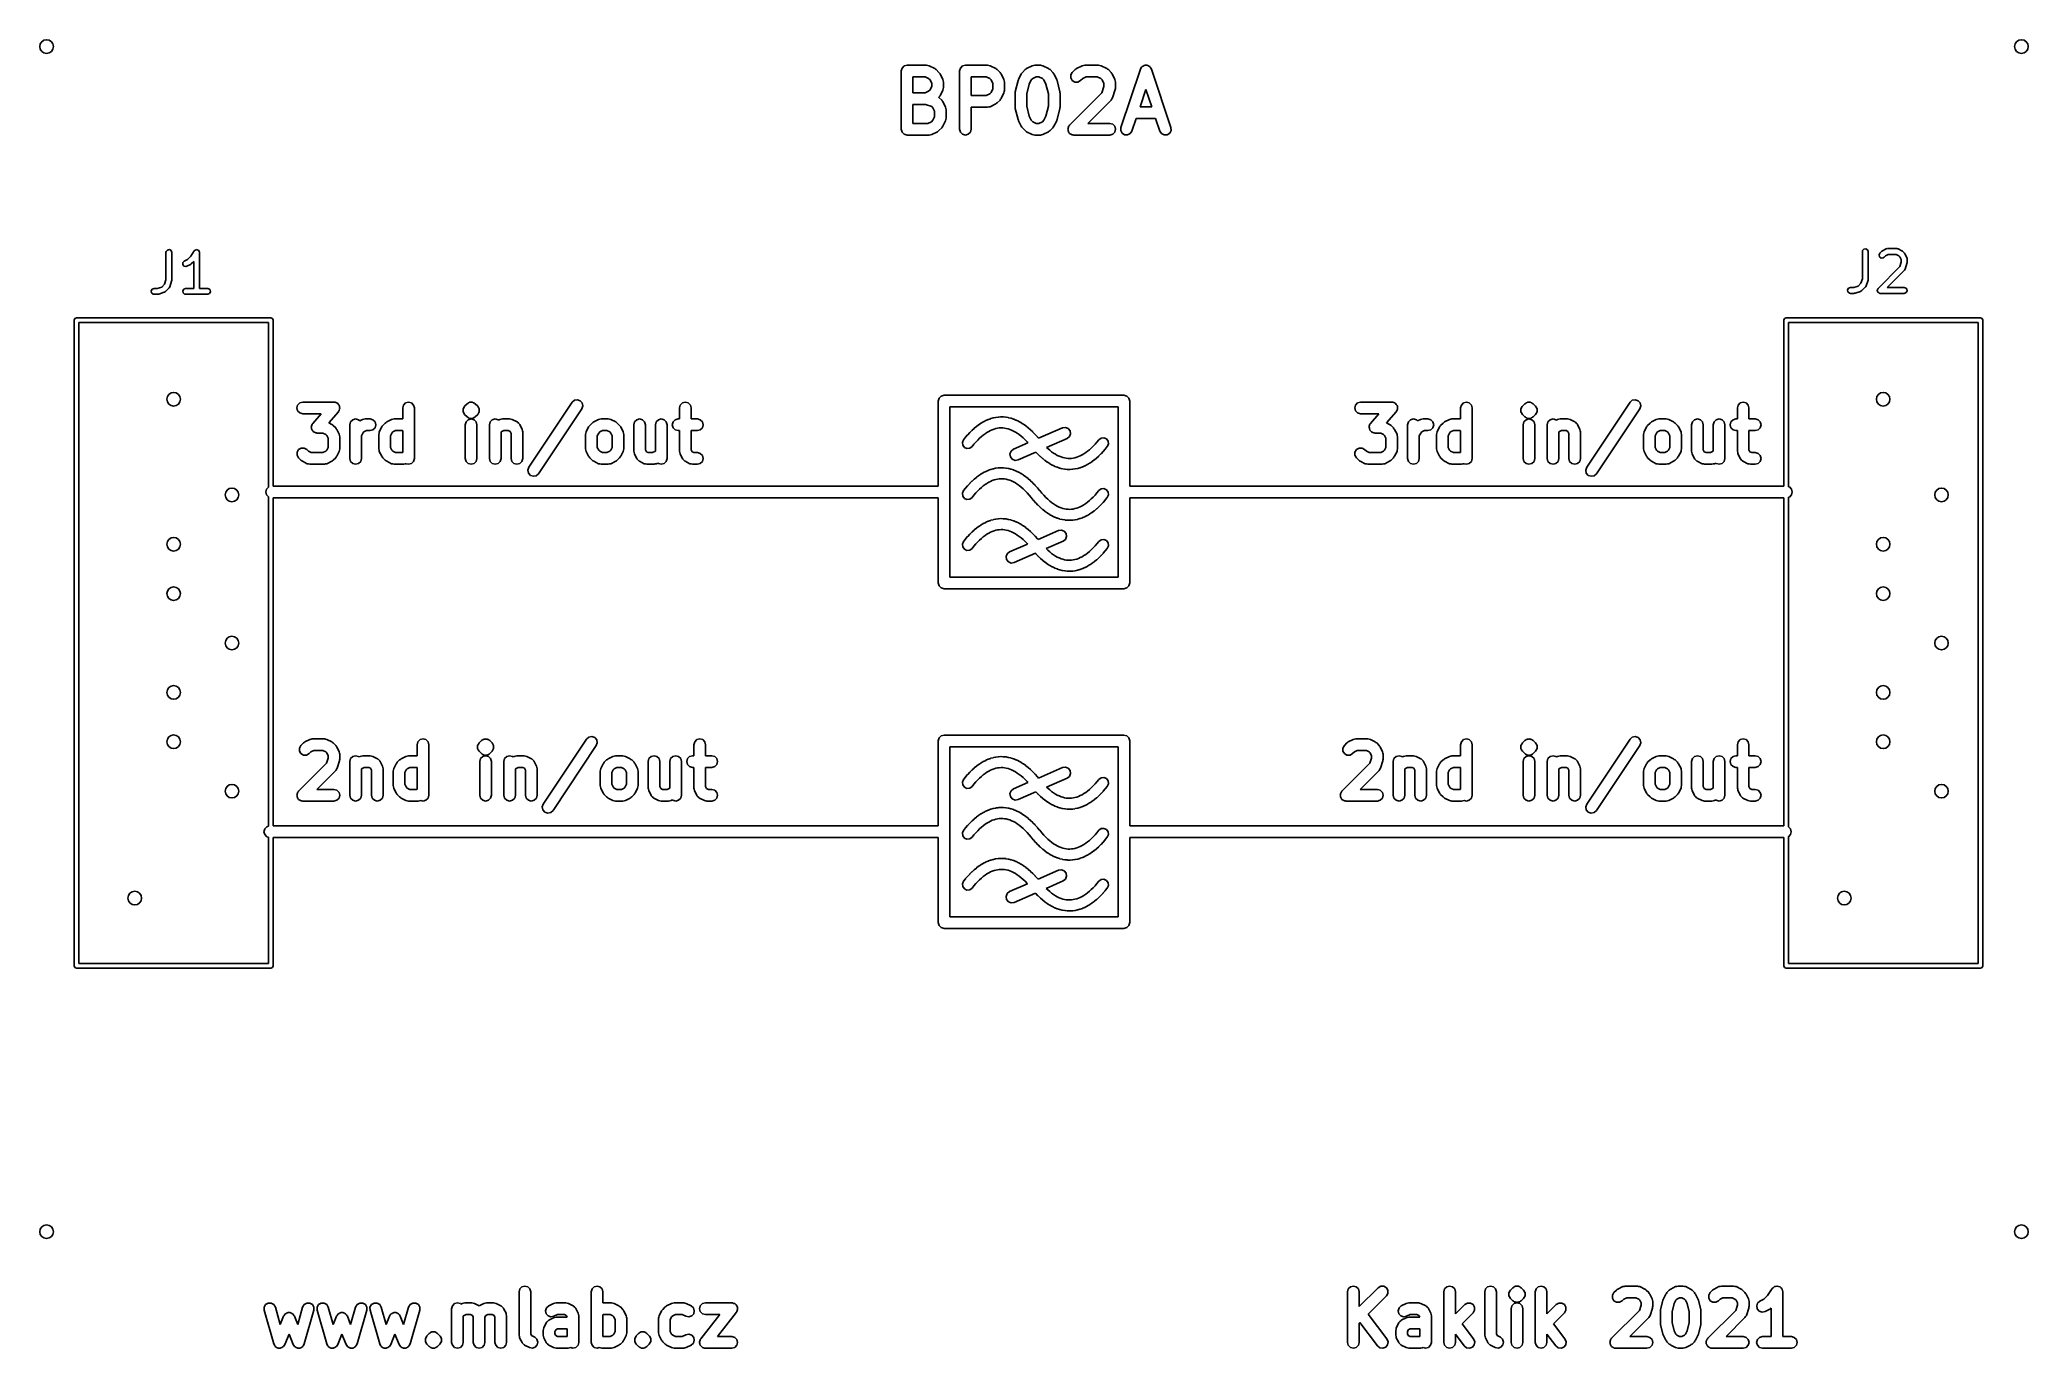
# Model space of a CAD drawing. Extents: x 5.08 to 7.09, y -4.36 to -3.04.
import ezdxf

# ---------------------------------------------------------------- set-up
doc = ezdxf.new("R2010")
doc.units = 0
doc.header["$MEASUREMENT"] = 0
doc.layers.add('BLACK', color=7, linetype='CONTINUOUS')

msp = doc.modelspace()

# ---------------------------------------------------------------- linework, layer by layer
at = {"layer": 'BLACK', "linetype": 'CONTINUOUS'}
for p, q in [((5.95035, -3.07166), (5.95114, -3.06871)), ((5.95035, -3.13071), (5.95035, -3.07166)), ((5.95114, -3.06871), (5.9533, -3.06654)), ((5.9533, -3.06654), (5.95626, -3.06575)), ((5.95626, -3.06575), (5.97594, -3.06575)), ((5.97455, -3.07756), (5.96216, -3.07756)), ((5.96216, -3.07756), (5.96216, -3.09387)), ((5.97807, -3.07932), (5.97455, -3.07756)), ((5.97594, -3.06575), (5.97725, -3.0661)), ((5.97725, -3.0661), (5.97858, -3.06638)), ((5.97952, -3.08078), (5.97807, -3.07932)), ((5.97858, -3.06638), (5.98421, -3.06919)), ((5.98128, -3.0843), (5.97952, -3.08078)), ((5.98421, -3.06919), (5.98492, -3.06982)), ((5.98492, -3.06982), (5.98574, -3.07029)), ((5.98574, -3.07029), (5.98855, -3.07311)), ((5.98855, -3.07311), (5.98903, -3.07393)), ((5.98903, -3.07393), (5.98966, -3.07464)), ((5.98966, -3.07464), (5.99247, -3.08027)), ((5.99247, -3.08027), (5.99274, -3.0816)), ((6.00941, -3.07166), (6.0102, -3.06871)), ((6.00941, -3.13071), (6.00941, -3.07166)), ((6.0102, -3.06871), (6.01236, -3.06654)), ((6.01236, -3.06654), (6.01531, -3.06575)), ((6.01531, -3.06575), (6.03781, -3.06575)), ((6.03641, -3.07756), (6.02122, -3.07756)), ((6.02122, -3.07756), (6.02122, -3.09669)), ((6.03993, -3.07932), (6.03641, -3.07756)), ((6.03781, -3.06575), (6.03912, -3.0661)), ((6.03912, -3.0661), (6.04045, -3.06638)), ((6.04139, -3.08078), (6.03993, -3.07932)), ((6.04045, -3.06638), (6.04607, -3.06919)), ((6.04315, -3.0843), (6.04139, -3.08078)), ((6.04607, -3.06919), (6.04679, -3.06982)), ((6.04679, -3.06982), (6.04761, -3.07029)), ((6.04761, -3.07029), (6.05042, -3.07311)), ((6.05042, -3.07311), (6.0509, -3.07393)), ((6.0509, -3.07393), (6.05153, -3.07464)), ((6.05153, -3.07464), (6.05434, -3.08027)), ((6.05434, -3.08027), (6.05461, -3.0816)), ((6.06864, -3.08147), (6.06895, -3.0809)), ((6.06895, -3.0809), (6.06908, -3.08027)), ((6.06908, -3.08027), (6.0719, -3.07464)), ((6.0719, -3.07464), (6.07253, -3.07393)), ((6.07253, -3.07393), (6.073, -3.07311)), ((6.073, -3.07311), (6.07582, -3.07029)), ((6.07582, -3.07029), (6.07664, -3.06982)), ((6.07664, -3.06982), (6.07735, -3.06919)), ((6.07735, -3.06919), (6.08297, -3.06638)), ((6.08203, -3.08078), (6.07994, -3.08497)), ((6.08349, -3.07932), (6.08203, -3.08078)), ((6.08297, -3.06638), (6.0843, -3.0661)), ((6.08701, -3.07756), (6.08349, -3.07932)), ((6.0843, -3.0661), (6.08562, -3.06575)), ((6.08562, -3.06575), (6.09124, -3.06575)), ((6.08985, -3.07756), (6.08701, -3.07756)), ((6.09337, -3.07932), (6.08985, -3.07756)), ((6.09124, -3.06575), (6.09255, -3.0661)), ((6.09255, -3.0661), (6.09388, -3.06638)), ((6.09482, -3.08078), (6.09337, -3.07932)), ((6.09388, -3.06638), (6.0995, -3.06919)), ((6.09692, -3.08497), (6.09482, -3.08078)), ((6.0995, -3.06919), (6.10022, -3.06982)), ((6.10022, -3.06982), (6.10104, -3.07029)), ((6.10104, -3.07029), (6.10385, -3.07311)), ((6.10385, -3.07311), (6.10433, -3.07393)), ((6.10433, -3.07393), (6.10496, -3.07464)), ((6.10496, -3.07464), (6.10777, -3.08027)), ((6.10777, -3.08027), (6.1079, -3.0809)), ((6.1079, -3.0809), (6.10822, -3.08147)), ((6.12209, -3.07575), (6.12362, -3.07311)), ((6.12209, -3.07881), (6.12209, -3.07575)), ((6.12362, -3.08146), (6.12209, -3.07881)), ((6.12362, -3.07311), (6.12643, -3.07029)), ((6.12643, -3.07029), (6.12726, -3.06982)), ((6.12726, -3.06982), (6.12797, -3.06919)), ((6.12797, -3.06919), (6.13359, -3.06638)), ((6.13411, -3.07932), (6.13197, -3.08146)), ((6.13359, -3.06638), (6.13492, -3.0661)), ((6.13763, -3.07756), (6.13411, -3.07932)), ((6.13492, -3.0661), (6.13623, -3.06575)), ((6.13623, -3.06575), (6.15029, -3.06575)), ((6.1489, -3.07756), (6.13763, -3.07756)), ((6.15242, -3.07932), (6.1489, -3.07756)), ((6.15029, -3.06575), (6.15161, -3.0661)), ((6.15161, -3.0661), (6.15294, -3.06638)), ((6.15388, -3.08078), (6.15242, -3.07932)), ((6.15294, -3.06638), (6.15856, -3.06919)), ((6.15564, -3.0843), (6.15388, -3.08078)), ((6.15856, -3.06919), (6.15927, -3.06982)), ((6.15927, -3.06982), (6.16009, -3.07029)), ((6.16009, -3.07029), (6.16291, -3.07311)), ((6.16291, -3.07311), (6.16338, -3.07393)), ((6.16338, -3.07393), (6.16401, -3.07464)), ((6.16401, -3.07464), (6.16683, -3.08027)), ((6.16683, -3.08027), (6.1671, -3.0816)), ((6.17281, -3.12885), (6.1925, -3.06979)), ((6.1925, -3.06979), (6.19315, -3.0688)), ((6.19315, -3.0688), (6.19368, -3.06774)), ((6.19368, -3.06774), (6.19398, -3.06754)), ((6.19398, -3.06754), (6.19418, -3.06724)), ((6.19418, -3.06724), (6.19524, -3.06671)), ((6.19524, -3.06671), (6.19623, -3.06606)), ((6.19623, -3.06606), (6.19659, -3.06603)), ((6.19659, -3.06603), (6.19692, -3.06587)), ((6.19692, -3.06587), (6.1981, -3.06594)), ((6.1981, -3.06594), (6.19929, -3.06587)), ((6.19929, -3.06587), (6.19961, -3.06603)), ((6.19961, -3.06603), (6.19997, -3.06606)), ((6.19997, -3.06606), (6.20096, -3.06671)), ((6.20096, -3.06671), (6.20202, -3.06724)), ((6.20202, -3.06724), (6.20222, -3.06754)), ((6.20222, -3.06754), (6.20252, -3.06774)), ((6.20252, -3.06774), (6.20305, -3.0688)), ((6.20305, -3.0688), (6.2037, -3.06979)), ((6.2037, -3.06979), (6.22339, -3.12885)), ((5.96216, -3.09387), (5.97455, -3.09387)), ((5.97455, -3.09387), (5.97807, -3.09211)), ((5.97807, -3.09211), (5.97952, -3.09066)), ((5.97952, -3.09066), (5.98128, -3.08714)), ((5.98128, -3.08714), (5.98128, -3.0843)), ((5.98855, -3.09833), (5.9885, -3.09839)), ((5.9885, -3.09839), (5.98855, -3.09842)), ((5.98903, -3.09751), (5.98855, -3.09833)), ((5.98855, -3.09842), (5.99137, -3.10123)), ((5.98966, -3.0968), (5.98903, -3.09751)), ((5.99247, -3.09117), (5.98966, -3.0968)), ((5.99274, -3.08984), (5.99247, -3.09117)), ((5.99274, -3.0816), (5.9931, -3.08291)), ((5.9931, -3.08853), (5.99274, -3.08984)), ((5.9931, -3.08291), (5.9931, -3.08853)), ((6.02122, -3.09669), (6.03641, -3.09669)), ((6.03641, -3.09669), (6.03993, -3.09493)), ((6.03993, -3.09493), (6.04139, -3.09347)), ((6.04139, -3.09347), (6.04315, -3.08995)), ((6.04315, -3.08995), (6.04315, -3.0843)), ((6.05042, -3.10114), (6.04761, -3.10396)), ((6.0509, -3.10032), (6.05042, -3.10114)), ((6.05153, -3.09961), (6.0509, -3.10032)), ((6.05434, -3.09398), (6.05153, -3.09961)), ((6.05461, -3.09265), (6.05434, -3.09398)), ((6.05461, -3.0816), (6.05496, -3.08291)), ((6.05496, -3.09134), (6.05461, -3.09265)), ((6.05496, -3.08291), (6.05496, -3.09134)), ((6.06565, -3.09416), (6.06584, -3.09345)), ((6.06565, -3.10822), (6.06565, -3.09416)), ((6.06583, -3.09272), (6.06864, -3.08147)), ((6.06584, -3.09345), (6.06583, -3.09272)), ((6.07994, -3.08497), (6.07746, -3.09488)), ((6.07746, -3.09488), (6.07746, -3.10749)), ((6.09939, -3.09488), (6.09692, -3.08497)), ((6.09939, -3.10749), (6.09939, -3.09488)), ((6.10822, -3.08147), (6.11103, -3.09272)), ((6.11103, -3.09272), (6.11102, -3.09345)), ((6.11102, -3.09345), (6.11121, -3.09416)), ((6.11121, -3.09416), (6.11121, -3.10822)), ((6.12081, -3.12654), (6.15357, -3.09378)), ((6.12627, -3.08299), (6.12362, -3.08146)), ((6.12933, -3.08299), (6.12627, -3.08299)), ((6.13197, -3.08146), (6.12933, -3.08299)), ((6.16291, -3.10114), (6.13924, -3.12481)), ((6.15357, -3.09378), (6.15564, -3.08757)), ((6.15564, -3.08757), (6.15564, -3.0843)), ((6.16359, -3.09997), (6.16291, -3.10114)), ((6.16433, -3.09884), (6.16359, -3.09997)), ((6.16715, -3.0904), (6.16433, -3.09884)), ((6.1671, -3.0816), (6.16745, -3.08291)), ((6.1672, -3.08945), (6.16715, -3.0904)), ((6.16745, -3.08853), (6.1672, -3.08945)), ((6.16745, -3.08291), (6.16745, -3.08853)), ((6.1981, -3.09033), (6.19223, -3.10794)), ((6.20397, -3.10794), (6.1981, -3.09033)), ((5.97498, -3.10569), (5.96216, -3.10569)), ((5.96216, -3.10569), (5.96216, -3.12481)), ((5.98119, -3.10775), (5.97498, -3.10569)), ((5.98234, -3.1089), (5.98119, -3.10775)), ((5.9841, -3.11242), (5.98234, -3.1089)), ((5.98234, -3.12159), (5.9841, -3.11807)), ((5.9841, -3.11807), (5.9841, -3.11242)), ((5.99137, -3.10123), (5.99184, -3.10205)), ((5.99184, -3.10205), (5.99247, -3.10276)), ((5.99247, -3.10276), (5.99528, -3.10839)), ((5.99528, -3.10839), (5.99556, -3.10972)), ((5.99556, -3.12078), (5.99528, -3.12211)), ((5.99556, -3.10972), (5.99591, -3.11103)), ((5.99591, -3.11947), (5.99556, -3.12078)), ((5.99591, -3.11103), (5.99591, -3.11947)), ((6.03781, -3.1085), (6.02122, -3.1085)), ((6.02122, -3.1085), (6.02122, -3.13071)), ((6.03912, -3.10815), (6.03781, -3.1085)), ((6.04045, -3.10787), (6.03912, -3.10815)), ((6.04607, -3.10506), (6.04045, -3.10787)), ((6.04679, -3.10443), (6.04607, -3.10506)), ((6.04761, -3.10396), (6.04679, -3.10443)), ((6.06584, -3.10892), (6.06565, -3.10822)), ((6.06583, -3.10965), (6.06584, -3.10892)), ((6.06864, -3.1209), (6.06583, -3.10965)), ((6.06895, -3.12147), (6.06864, -3.1209)), ((6.07746, -3.10749), (6.07994, -3.1174)), ((6.07994, -3.1174), (6.08203, -3.12159)), ((6.09482, -3.12159), (6.09692, -3.1174)), ((6.09692, -3.1174), (6.09939, -3.10749)), ((6.10822, -3.1209), (6.1079, -3.12147)), ((6.11103, -3.10965), (6.10822, -3.1209)), ((6.11121, -3.10822), (6.11102, -3.10892)), ((6.11102, -3.10892), (6.11103, -3.10965)), ((6.1883, -3.11975), (6.18402, -3.13258)), ((6.20791, -3.11975), (6.1883, -3.11975)), ((6.19223, -3.10794), (6.20397, -3.10794)), ((6.21218, -3.13258), (6.20791, -3.11975)), ((5.95114, -3.13367), (5.95035, -3.13071)), ((5.9533, -3.13583), (5.95114, -3.13367)), ((5.95626, -3.13662), (5.9533, -3.13583)), ((5.97875, -3.13662), (5.95626, -3.13662)), ((5.96216, -3.12481), (5.97736, -3.12481)), ((5.97736, -3.12481), (5.98088, -3.12305)), ((5.98006, -3.13627), (5.97875, -3.13662)), ((5.98139, -3.136), (5.98006, -3.13627)), ((5.98088, -3.12305), (5.98234, -3.12159)), ((5.98702, -3.13318), (5.98139, -3.136)), ((5.98773, -3.13255), (5.98702, -3.13318)), ((5.98855, -3.13208), (5.98773, -3.13255)), ((5.99137, -3.12927), (5.98855, -3.13208)), ((5.99184, -3.12844), (5.99137, -3.12927)), ((5.99247, -3.12773), (5.99184, -3.12844)), ((5.99528, -3.12211), (5.99247, -3.12773)), ((6.0102, -3.13367), (6.00941, -3.13071)), ((6.01236, -3.13583), (6.0102, -3.13367)), ((6.01531, -3.13662), (6.01236, -3.13583)), ((6.01826, -3.13583), (6.01531, -3.13662)), ((6.02043, -3.13367), (6.01826, -3.13583)), ((6.02122, -3.13071), (6.02043, -3.13367)), ((6.06908, -3.12211), (6.06895, -3.12147)), ((6.0719, -3.12773), (6.06908, -3.12211)), ((6.07253, -3.12844), (6.0719, -3.12773)), ((6.073, -3.12927), (6.07253, -3.12844)), ((6.07582, -3.13208), (6.073, -3.12927)), ((6.07664, -3.13255), (6.07582, -3.13208)), ((6.07735, -3.13318), (6.07664, -3.13255)), ((6.08297, -3.136), (6.07735, -3.13318)), ((6.08203, -3.12159), (6.08349, -3.12305)), ((6.0843, -3.13627), (6.08297, -3.136)), ((6.08349, -3.12305), (6.08701, -3.12481)), ((6.08562, -3.13662), (6.0843, -3.13627)), ((6.09124, -3.13662), (6.08562, -3.13662)), ((6.08701, -3.12481), (6.08985, -3.12481)), ((6.08985, -3.12481), (6.09337, -3.12305)), ((6.09255, -3.13627), (6.09124, -3.13662)), ((6.09388, -3.136), (6.09255, -3.13627)), ((6.09337, -3.12305), (6.09482, -3.12159)), ((6.0995, -3.13318), (6.09388, -3.136)), ((6.10022, -3.13255), (6.0995, -3.13318)), ((6.10104, -3.13208), (6.10022, -3.13255)), ((6.10385, -3.12927), (6.10104, -3.13208)), ((6.10433, -3.12844), (6.10385, -3.12927)), ((6.10496, -3.12773), (6.10433, -3.12844)), ((6.10777, -3.12211), (6.10496, -3.12773)), ((6.1079, -3.12147), (6.10777, -3.12211)), ((6.11908, -3.13071), (6.11928, -3.12996)), ((6.11928, -3.13146), (6.11908, -3.13071)), ((6.11928, -3.12919), (6.11967, -3.12851)), ((6.11928, -3.12996), (6.11928, -3.12919)), ((6.11928, -3.13224), (6.11928, -3.13146)), ((6.11967, -3.13292), (6.11928, -3.13224)), ((6.11967, -3.12851), (6.11987, -3.12776)), ((6.11987, -3.13367), (6.11967, -3.13292)), ((6.11987, -3.12776), (6.12042, -3.12721)), ((6.12042, -3.13422), (6.11987, -3.13367)), ((6.12042, -3.12721), (6.12081, -3.12654)), ((6.12081, -3.13489), (6.12042, -3.13422)), ((6.12148, -3.13528), (6.12081, -3.13489)), ((6.12203, -3.13583), (6.12148, -3.13528)), ((6.12278, -3.13603), (6.12203, -3.13583)), ((6.12346, -3.13642), (6.12278, -3.13603)), ((6.12423, -3.13642), (6.12346, -3.13642)), ((6.12499, -3.13662), (6.12423, -3.13642)), ((6.16154, -3.13662), (6.12499, -3.13662)), ((6.13924, -3.12481), (6.16154, -3.12481)), ((6.16154, -3.12481), (6.1645, -3.1256)), ((6.1645, -3.13583), (6.16154, -3.13662)), ((6.1645, -3.1256), (6.16666, -3.12776)), ((6.16666, -3.13367), (6.1645, -3.13583)), ((6.16666, -3.12776), (6.16745, -3.13071)), ((6.16745, -3.13071), (6.16666, -3.13367)), ((6.17263, -3.1319), (6.17281, -3.12885)), ((6.174, -3.13463), (6.17263, -3.1319)), ((6.17655, -3.13632), (6.174, -3.13463)), ((6.1796, -3.1365), (6.17655, -3.13632)), ((6.18233, -3.13513), (6.1796, -3.1365)), ((6.18402, -3.13258), (6.18233, -3.13513)), ((6.21387, -3.13513), (6.21218, -3.13258)), ((6.2166, -3.1365), (6.21387, -3.13513)), ((6.21965, -3.13632), (6.2166, -3.1365)), ((6.2222, -3.13463), (6.21965, -3.13632)), ((6.22357, -3.1319), (6.2222, -3.13463)), ((6.22339, -3.12885), (6.22357, -3.1319)), ((5.20573, -3.25554), (5.20591, -3.25453)), ((5.20573, -3.28319), (5.20573, -3.25554)), ((5.20591, -3.25453), (5.2072, -3.25299)), ((5.2072, -3.25299), (5.20919, -3.25264)), ((5.20919, -3.25264), (5.21094, -3.25365)), ((5.21094, -3.25365), (5.21163, -3.25554)), ((5.21163, -3.25554), (5.21163, -3.28367)), ((5.22755, -3.26249), (5.23076, -3.25929)), ((5.23076, -3.25929), (5.23434, -3.25391)), ((5.23434, -3.25391), (5.23505, -3.25316)), ((5.23505, -3.25316), (5.23522, -3.25312)), ((5.23522, -3.25312), (5.23532, -3.25299)), ((5.23532, -3.25299), (5.23617, -3.25284)), ((5.23617, -3.25284), (5.23699, -3.2526)), ((5.23699, -3.2526), (5.23715, -3.25267)), ((5.23715, -3.25267), (5.23731, -3.25264)), ((5.23731, -3.25264), (5.23806, -3.25306)), ((5.23806, -3.25306), (5.23884, -3.25341)), ((5.23884, -3.25341), (5.23892, -3.25356)), ((5.23892, -3.25356), (5.23906, -3.25365)), ((5.23906, -3.25365), (5.23936, -3.25445)), ((5.23936, -3.25445), (5.23974, -3.25522)), ((5.23974, -3.25522), (5.2397, -3.25538)), ((5.2397, -3.25538), (5.23975, -3.25554)), ((5.23975, -3.25554), (5.23975, -3.29196)), ((6.92373, -3.25454), (6.92391, -3.25353)), ((6.92373, -3.28219), (6.92373, -3.25454)), ((6.92391, -3.25353), (6.9252, -3.25199)), ((6.9252, -3.25199), (6.92719, -3.25164)), ((6.92719, -3.25164), (6.92894, -3.25265)), ((6.92894, -3.25265), (6.92963, -3.25454)), ((6.92963, -3.25454), (6.92963, -3.28267)), ((6.94061, -3.25804), (6.94146, -3.25621)), ((6.94113, -3.25999), (6.94061, -3.25804)), ((6.94279, -3.26115), (6.94113, -3.25999)), ((6.94146, -3.25621), (6.94334, -3.25433)), ((6.9448, -3.26097), (6.94279, -3.26115)), ((6.94334, -3.25433), (6.94406, -3.25382)), ((6.94406, -3.25382), (6.94411, -3.25378)), ((6.94411, -3.25378), (6.94786, -3.2519)), ((6.94564, -3.26038), (6.9448, -3.26097)), ((6.94718, -3.25885), (6.94564, -3.26038)), ((6.94987, -3.2575), (6.94718, -3.25885)), ((6.94786, -3.2519), (6.94884, -3.25161)), ((6.94884, -3.25161), (6.94901, -3.25165)), ((6.94901, -3.25165), (6.94918, -3.25159)), ((6.94918, -3.25159), (6.95855, -3.25159)), ((6.95785, -3.2575), (6.94987, -3.2575)), ((6.96055, -3.25885), (6.95785, -3.2575)), ((6.95855, -3.25159), (6.95956, -3.25177)), ((6.95956, -3.25177), (6.9597, -3.25188)), ((6.9597, -3.25188), (6.95987, -3.2519)), ((6.95987, -3.2519), (6.96362, -3.25378)), ((6.96175, -3.26004), (6.96055, -3.25885)), ((6.9631, -3.26274), (6.96175, -3.26004)), ((6.96362, -3.25378), (6.96433, -3.2543)), ((6.96433, -3.2543), (6.96439, -3.25433)), ((6.96439, -3.25433), (6.96626, -3.25621)), ((6.96626, -3.25621), (6.96677, -3.25693)), ((6.96677, -3.25693), (6.96682, -3.25697)), ((6.96682, -3.25697), (6.96869, -3.26072)), ((6.96869, -3.26072), (6.96898, -3.26171)), ((6.96898, -3.26171), (6.96894, -3.26188)), ((6.96894, -3.26188), (6.969, -3.26204)), ((6.969, -3.26204), (6.969, -3.26579)), ((5.22272, -3.26763), (5.22284, -3.26562)), ((5.22393, -3.26926), (5.22272, -3.26763)), ((5.22284, -3.26562), (5.22423, -3.26415)), ((5.22589, -3.26973), (5.22393, -3.26926)), ((5.22423, -3.26415), (5.22755, -3.26249)), ((5.22687, -3.26943), (5.22589, -3.26973)), ((5.23062, -3.26756), (5.22687, -3.26943)), ((5.23067, -3.26751), (5.23062, -3.26756)), ((5.23139, -3.26701), (5.23067, -3.26751)), ((5.23385, -3.26455), (5.23139, -3.26701)), ((5.23385, -3.29196), (5.23385, -3.26455)), ((6.92222, -3.28669), (6.92373, -3.28219)), ((6.93959, -3.29183), (6.96159, -3.26982)), ((6.96626, -3.2735), (6.94881, -3.29096)), ((6.96159, -3.26982), (6.9631, -3.26531)), ((6.9631, -3.26531), (6.9631, -3.26274)), ((6.96634, -3.27334), (6.96626, -3.2735)), ((6.96649, -3.27325), (6.96634, -3.27334)), ((6.96698, -3.27235), (6.96649, -3.27325)), ((6.96885, -3.26673), (6.96698, -3.27235)), ((6.969, -3.26579), (6.96885, -3.26666)), ((6.96885, -3.26666), (6.96885, -3.26673)), ((5.19077, -3.2944), (5.19178, -3.29265)), ((5.19112, -3.29639), (5.19077, -3.2944)), ((5.19267, -3.29769), (5.19112, -3.29639)), ((5.19178, -3.29265), (5.19368, -3.29196)), ((5.19368, -3.29787), (5.19267, -3.29769)), ((5.19368, -3.29196), (5.19695, -3.29196)), ((5.19743, -3.29787), (5.19368, -3.29787)), ((5.19695, -3.29196), (5.20146, -3.29046)), ((5.19749, -3.29784), (5.19743, -3.29787)), ((5.19836, -3.29772), (5.19749, -3.29784)), ((5.20399, -3.29584), (5.19836, -3.29772)), ((5.20146, -3.29046), (5.20422, -3.28769)), ((5.20413, -3.29573), (5.20399, -3.29584)), ((5.2043, -3.29572), (5.20413, -3.29573)), ((5.20422, -3.28769), (5.20573, -3.28319)), ((5.20514, -3.29513), (5.2043, -3.29572)), ((5.20889, -3.29138), (5.20514, -3.29513)), ((5.20897, -3.29122), (5.20889, -3.29138)), ((5.20912, -3.29113), (5.20897, -3.29122)), ((5.20961, -3.29022), (5.20912, -3.29113)), ((5.21148, -3.2846), (5.20961, -3.29022)), ((5.21163, -3.28367), (5.21148, -3.28453)), ((5.21148, -3.28453), (5.21148, -3.2846)), ((5.22264, -3.2944), (5.22365, -3.29265)), ((5.223, -3.29639), (5.22264, -3.2944)), ((5.22454, -3.29769), (5.223, -3.29639)), ((5.22365, -3.29265), (5.22555, -3.29196)), ((5.22555, -3.29787), (5.22454, -3.29769)), ((5.22555, -3.29196), (5.23385, -3.29196)), ((5.24805, -3.29787), (5.22555, -3.29787)), ((5.23975, -3.29196), (5.24805, -3.29196)), ((5.24805, -3.29196), (5.24906, -3.29214)), ((5.24995, -3.29718), (5.24805, -3.29787)), ((5.24906, -3.29214), (5.25061, -3.29344)), ((5.25096, -3.29543), (5.24995, -3.29718)), ((5.25061, -3.29344), (5.25096, -3.29543)), ((6.90877, -3.2934), (6.90978, -3.29165)), ((6.90912, -3.29539), (6.90877, -3.2934)), ((6.91067, -3.29669), (6.90912, -3.29539)), ((6.90978, -3.29165), (6.91168, -3.29096)), ((6.91168, -3.29687), (6.91067, -3.29669)), ((6.91168, -3.29096), (6.91495, -3.29096)), ((6.91543, -3.29687), (6.91168, -3.29687)), ((6.91495, -3.29096), (6.91946, -3.28946)), ((6.91549, -3.29684), (6.91543, -3.29687)), ((6.91636, -3.29672), (6.91549, -3.29684)), ((6.92199, -3.29484), (6.91636, -3.29672)), ((6.91946, -3.28946), (6.92222, -3.28669)), ((6.92213, -3.29473), (6.92199, -3.29484)), ((6.9223, -3.29472), (6.92213, -3.29473)), ((6.92314, -3.29413), (6.9223, -3.29472)), ((6.92689, -3.29038), (6.92314, -3.29413)), ((6.92697, -3.29022), (6.92689, -3.29038)), ((6.92712, -3.29013), (6.92697, -3.29022)), ((6.92761, -3.28922), (6.92712, -3.29013)), ((6.92948, -3.2836), (6.92761, -3.28922)), ((6.92963, -3.28267), (6.92948, -3.28353)), ((6.92948, -3.28353), (6.92948, -3.2836)), ((6.93874, -3.29366), (6.93879, -3.29353)), ((6.93897, -3.29452), (6.93874, -3.29366)), ((6.93877, -3.2934), (6.93921, -3.29263)), ((6.93879, -3.29353), (6.93877, -3.2934)), ((6.93912, -3.29539), (6.93897, -3.29452)), ((6.93922, -3.29548), (6.93912, -3.29539)), ((6.93921, -3.29263), (6.93959, -3.29183)), ((6.93926, -3.29561), (6.93922, -3.29548)), ((6.93999, -3.29612), (6.93926, -3.29561)), ((6.94067, -3.29669), (6.93999, -3.29612)), ((6.94085, -3.29672), (6.94067, -3.29669)), ((6.94091, -3.29677), (6.94085, -3.29672)), ((6.94104, -3.29675), (6.94091, -3.29677)), ((6.94168, -3.29687), (6.94104, -3.29675)), ((6.96605, -3.29687), (6.94168, -3.29687)), ((6.94881, -3.29096), (6.96605, -3.29096)), ((6.96605, -3.29096), (6.96706, -3.29114)), ((6.96795, -3.29618), (6.96605, -3.29687)), ((6.96706, -3.29114), (6.96861, -3.29244)), ((6.96896, -3.29443), (6.96795, -3.29618)), ((6.96861, -3.29244), (6.96896, -3.29443)), ((5.11272, -3.32417), (5.11341, -3.3225)), ((5.11341, -3.3225), (5.11508, -3.32181)), ((5.11508, -3.32181), (5.31193, -3.32181)), ((5.31193, -3.32181), (5.3136, -3.3225)), ((5.3136, -3.3225), (5.31429, -3.32417)), ((6.84402, -3.32417), (6.84471, -3.3225)), ((6.84471, -3.3225), (6.84638, -3.32181)), ((6.84638, -3.32181), (7.04323, -3.32181)), ((7.04323, -3.32181), (7.0449, -3.3225)), ((7.0449, -3.3225), (7.04559, -3.32417)), ((5.11272, -3.97772), (5.11272, -3.32417)), ((5.11744, -3.32654), (5.11744, -3.97535)), ((5.30957, -3.32654), (5.11744, -3.32654)), ((5.30957, -3.49318), (5.30957, -3.32654)), ((5.31429, -3.32417), (5.31429, -3.4921)), ((6.84402, -3.4921), (6.84402, -3.32417)), ((6.84874, -3.32654), (6.84874, -3.49262)), ((7.04087, -3.32654), (6.84874, -3.32654)), ((7.04087, -3.97535), (7.04087, -3.32654)), ((7.04559, -3.32417), (7.04559, -3.97772)), ((5.9879, -3.40601), (5.98869, -3.40306)), ((5.98869, -3.40306), (5.99085, -3.40089)), ((5.99085, -3.40089), (5.9938, -3.4001)), ((5.9938, -3.4001), (6.1758, -3.4001)), ((6.1758, -3.4001), (6.17876, -3.40089)), ((6.17876, -3.40089), (6.18092, -3.40306)), ((6.18092, -3.40306), (6.18171, -3.40601)), ((5.33827, -3.41289), (5.33906, -3.40994)), ((5.33906, -3.41584), (5.33827, -3.41289)), ((5.33906, -3.40994), (5.34122, -3.40778)), ((5.34122, -3.418), (5.33906, -3.41584)), ((5.34122, -3.40778), (5.34417, -3.40698)), ((5.34417, -3.4188), (5.34122, -3.418)), ((5.34417, -3.40698), (5.37586, -3.40698)), ((5.36284, -3.4188), (5.34417, -3.4188)), ((5.35435, -3.4285), (5.36284, -3.4188)), ((5.3803, -3.41678), (5.3705, -3.42798)), ((5.37586, -3.40698), (5.37642, -3.40714)), ((5.37642, -3.40714), (5.377, -3.4071)), ((5.377, -3.4071), (5.37787, -3.40752)), ((5.37787, -3.40752), (5.37881, -3.40778)), ((5.37881, -3.40778), (5.37922, -3.40819)), ((5.37922, -3.40819), (5.37974, -3.40845)), ((5.37974, -3.40845), (5.38028, -3.40925)), ((5.38028, -3.40925), (5.38097, -3.40994)), ((5.38056, -3.41626), (5.3803, -3.41678)), ((5.38097, -3.41584), (5.38056, -3.41626)), ((5.38097, -3.40994), (5.38112, -3.4105)), ((5.38122, -3.41491), (5.38097, -3.41584)), ((5.38112, -3.4105), (5.38145, -3.41099)), ((5.38165, -3.41404), (5.38122, -3.41491)), ((5.38145, -3.41099), (5.38151, -3.41195)), ((5.38151, -3.41195), (5.38176, -3.41289)), ((5.38176, -3.41289), (5.38161, -3.41345)), ((5.38161, -3.41345), (5.38165, -3.41404)), ((5.4455, -3.41289), (5.44629, -3.40994)), ((5.4455, -3.42404), (5.4455, -3.41289)), ((5.44629, -3.40994), (5.44846, -3.40778)), ((5.44846, -3.40778), (5.45141, -3.40698)), ((5.45141, -3.40698), (5.45436, -3.40778)), ((5.45436, -3.40778), (5.45652, -3.40994)), ((5.45652, -3.40994), (5.45731, -3.41289)), ((5.45731, -3.41289), (5.45731, -3.46407)), ((5.50663, -3.4138), (5.50804, -3.41136)), ((5.50663, -3.41686), (5.50663, -3.4138)), ((5.50663, -3.4138), (5.50663, -3.4138)), ((5.5073, -3.418), (5.50663, -3.41686)), ((5.50816, -3.4195), (5.5073, -3.418)), ((5.50804, -3.41136), (5.50816, -3.41115)), ((5.50816, -3.41115), (5.5106, -3.40871)), ((5.5106, -3.42194), (5.50816, -3.4195)), ((5.5106, -3.40871), (5.51127, -3.40833)), ((5.5106, -3.40871), (5.5106, -3.40871)), ((5.5106, -3.40871), (5.5106, -3.40871)), ((5.51127, -3.42233), (5.5106, -3.42194)), ((5.5106, -3.42194), (5.5106, -3.42194)), ((5.5106, -3.42194), (5.5106, -3.42194)), ((5.51127, -3.40833), (5.51182, -3.40778)), ((5.51182, -3.42288), (5.51127, -3.42233)), ((5.51182, -3.40778), (5.51257, -3.40757)), ((5.51257, -3.42308), (5.51182, -3.42288)), ((5.51257, -3.40757), (5.51325, -3.40719)), ((5.51325, -3.42347), (5.51257, -3.42308)), ((5.51325, -3.40719), (5.51402, -3.40719)), ((5.51402, -3.40719), (5.51478, -3.40698)), ((5.51478, -3.40698), (5.51553, -3.40719)), ((5.51553, -3.40719), (5.5163, -3.40719)), ((5.5163, -3.40719), (5.5163, -3.40719)), ((5.5163, -3.40719), (5.51698, -3.40757)), ((5.51698, -3.42308), (5.5163, -3.42347)), ((5.51698, -3.40757), (5.51773, -3.40778)), ((5.51773, -3.42288), (5.51698, -3.42308)), ((5.51773, -3.40778), (5.51828, -3.40833)), ((5.51828, -3.42233), (5.51773, -3.42288)), ((5.51828, -3.40833), (5.51895, -3.40871)), ((5.51895, -3.42194), (5.51828, -3.42233)), ((5.51895, -3.40871), (5.51895, -3.40871)), ((5.51895, -3.40871), (5.52139, -3.41115)), ((5.52139, -3.4195), (5.51895, -3.42194)), ((5.51895, -3.42194), (5.51895, -3.42194)), ((5.52139, -3.41115), (5.52292, -3.4138)), ((5.52292, -3.41686), (5.52139, -3.4195)), ((5.52292, -3.4138), (5.52292, -3.41686)), ((5.57323, -3.47298), (5.6171, -3.40718)), ((5.62693, -3.41373), (5.58306, -3.47953)), ((5.6171, -3.40718), (5.61939, -3.40516)), ((5.61939, -3.40516), (5.62239, -3.40456)), ((5.62239, -3.40456), (5.62529, -3.40554)), ((5.62529, -3.40554), (5.62731, -3.40784)), ((5.62791, -3.41083), (5.62693, -3.41373)), ((5.62731, -3.40784), (5.62791, -3.41083)), ((5.72578, -3.41289), (5.72657, -3.40994)), ((5.72578, -3.42404), (5.72578, -3.41289)), ((5.72657, -3.40994), (5.72873, -3.40778)), ((5.72873, -3.40778), (5.73169, -3.40698)), ((5.73169, -3.40698), (5.73464, -3.40778)), ((5.73464, -3.40778), (5.7368, -3.40994)), ((5.7368, -3.40994), (5.73759, -3.41289)), ((5.73759, -3.41289), (5.73759, -3.42404)), ((5.9879, -3.4921), (5.9879, -3.40601)), ((5.99971, -3.41191), (5.99971, -3.5841)), ((6.1699, -3.41191), (5.99971, -3.41191)), ((6.04115, -3.42366), (6.04329, -3.42305)), ((6.04329, -3.42305), (6.0435, -3.42305)), ((6.0435, -3.42305), (6.04368, -3.42296)), ((6.04368, -3.42296), (6.04583, -3.42251)), ((6.04583, -3.42251), (6.04604, -3.42252)), ((6.04604, -3.42252), (6.04624, -3.42244)), ((6.04624, -3.42244), (6.0484, -3.42215)), ((6.0484, -3.42215), (6.04861, -3.42218)), ((6.04861, -3.42218), (6.04881, -3.42211)), ((6.04881, -3.42211), (6.05098, -3.42199)), ((6.05098, -3.42199), (6.05119, -3.42203)), ((6.05119, -3.42203), (6.0514, -3.42198)), ((6.0514, -3.42198), (6.05357, -3.42202)), ((6.05357, -3.42202), (6.05378, -3.42208)), ((6.05378, -3.42208), (6.05399, -3.42205)), ((6.05399, -3.42205), (6.05617, -3.42225)), ((6.05617, -3.42225), (6.05637, -3.42233)), ((6.05637, -3.42233), (6.05658, -3.42231)), ((6.05658, -3.42231), (6.05876, -3.42268)), ((6.05876, -3.42268), (6.05895, -3.42277)), ((6.05895, -3.42277), (6.05916, -3.42276)), ((6.05916, -3.42276), (6.06135, -3.4233)), ((6.06135, -3.4233), (6.06152, -3.4234)), ((6.06152, -3.4234), (6.06173, -3.42341)), ((6.06173, -3.42341), (6.06391, -3.42412)), ((6.1699, -3.5841), (6.1699, -3.41191)), ((6.18171, -3.40601), (6.18171, -3.4921)), ((6.40958, -3.41289), (6.41037, -3.40994)), ((6.41037, -3.41584), (6.40958, -3.41289)), ((6.41037, -3.40994), (6.41253, -3.40778)), ((6.41253, -3.418), (6.41037, -3.41584)), ((6.41253, -3.40778), (6.41548, -3.40698)), ((6.41548, -3.4188), (6.41253, -3.418)), ((6.41548, -3.40698), (6.44717, -3.40698)), ((6.43415, -3.4188), (6.41548, -3.4188)), ((6.42566, -3.4285), (6.43415, -3.4188)), ((6.45161, -3.41678), (6.44181, -3.42798)), ((6.44717, -3.40698), (6.44773, -3.40714)), ((6.44773, -3.40714), (6.44831, -3.4071)), ((6.44831, -3.4071), (6.44918, -3.40752)), ((6.44918, -3.40752), (6.45012, -3.40778)), ((6.45012, -3.40778), (6.45053, -3.40819)), ((6.45053, -3.40819), (6.45106, -3.40845)), ((6.45106, -3.40845), (6.4516, -3.40925)), ((6.4516, -3.40925), (6.45228, -3.40994)), ((6.45187, -3.41626), (6.45161, -3.41678)), ((6.45228, -3.41584), (6.45187, -3.41626)), ((6.45228, -3.40994), (6.45243, -3.4105)), ((6.45253, -3.41491), (6.45228, -3.41584)), ((6.45243, -3.4105), (6.45276, -3.41099)), ((6.45296, -3.41404), (6.45253, -3.41491)), ((6.45276, -3.41099), (6.45282, -3.41195)), ((6.45282, -3.41195), (6.45307, -3.41289)), ((6.45307, -3.41289), (6.45292, -3.41345)), ((6.45292, -3.41345), (6.45296, -3.41404)), ((6.51681, -3.41289), (6.51761, -3.40994)), ((6.51681, -3.42404), (6.51681, -3.41289)), ((6.51761, -3.40994), (6.51977, -3.40778)), ((6.51977, -3.40778), (6.52272, -3.40698)), ((6.52272, -3.40698), (6.52567, -3.40778)), ((6.52567, -3.40778), (6.52783, -3.40994)), ((6.52783, -3.40994), (6.52863, -3.41289)), ((6.52863, -3.41289), (6.52863, -3.46407)), ((6.57795, -3.4138), (6.57935, -3.41136)), ((6.57795, -3.41686), (6.57795, -3.4138)), ((6.57795, -3.4138), (6.57795, -3.4138)), ((6.57795, -3.4138), (6.57795, -3.4138)), ((6.57861, -3.418), (6.57795, -3.41686)), ((6.57947, -3.4195), (6.57861, -3.418)), ((6.57935, -3.41136), (6.57947, -3.41115)), ((6.57947, -3.41115), (6.58191, -3.40871)), ((6.58191, -3.42194), (6.57947, -3.4195)), ((6.58191, -3.40871), (6.58258, -3.40833)), ((6.58191, -3.40871), (6.58191, -3.40871)), ((6.58191, -3.40871), (6.58191, -3.40871)), ((6.58258, -3.42233), (6.58191, -3.42194)), ((6.58191, -3.42194), (6.58191, -3.42194)), ((6.58191, -3.42194), (6.58191, -3.42194)), ((6.58258, -3.40833), (6.58313, -3.40778)), ((6.58313, -3.42288), (6.58258, -3.42233)), ((6.58313, -3.40778), (6.58389, -3.40757)), ((6.58389, -3.42308), (6.58313, -3.42288)), ((6.58389, -3.40757), (6.58456, -3.40719)), ((6.58456, -3.42347), (6.58389, -3.42308)), ((6.58456, -3.40719), (6.58534, -3.40719)), ((6.58534, -3.40719), (6.58609, -3.40698)), ((6.58609, -3.40698), (6.58684, -3.40719)), ((6.58684, -3.40719), (6.58762, -3.40719)), ((6.58762, -3.40719), (6.58762, -3.40719)), ((6.58762, -3.40719), (6.58829, -3.40757)), ((6.58829, -3.42308), (6.58762, -3.42347)), ((6.58829, -3.40757), (6.58904, -3.40778)), ((6.58904, -3.42288), (6.58829, -3.42308)), ((6.58904, -3.40778), (6.58959, -3.40833)), ((6.58959, -3.42233), (6.58904, -3.42288)), ((6.58959, -3.40833), (6.59026, -3.40871)), ((6.59026, -3.42194), (6.58959, -3.42233)), ((6.59026, -3.40871), (6.59026, -3.40871)), ((6.59026, -3.40871), (6.5927, -3.41115)), ((6.5927, -3.4195), (6.59026, -3.42194)), ((6.59026, -3.42194), (6.59026, -3.42194)), ((6.5927, -3.41115), (6.59423, -3.4138)), ((6.59423, -3.41686), (6.5927, -3.4195)), ((6.59423, -3.4138), (6.59423, -3.41686)), ((6.64454, -3.47298), (6.68841, -3.40718)), ((6.69824, -3.41373), (6.65437, -3.47953)), ((6.68841, -3.40718), (6.69071, -3.40516)), ((6.69071, -3.40516), (6.6937, -3.40456)), ((6.6937, -3.40456), (6.6966, -3.40554)), ((6.6966, -3.40554), (6.69862, -3.40784)), ((6.69922, -3.41083), (6.69824, -3.41373)), ((6.69862, -3.40784), (6.69922, -3.41083)), ((6.79709, -3.41289), (6.79788, -3.40994)), ((6.79709, -3.42404), (6.79709, -3.41289)), ((6.79788, -3.40994), (6.80004, -3.40778)), ((6.80004, -3.40778), (6.803, -3.40698)), ((6.803, -3.40698), (6.80595, -3.40778)), ((6.80595, -3.40778), (6.80811, -3.40994)), ((6.80811, -3.40994), (6.8089, -3.41289)), ((6.8089, -3.41289), (6.8089, -3.42404)), ((5.35289, -3.43239), (5.35304, -3.43182)), ((5.35314, -3.43332), (5.35289, -3.43239)), ((5.353, -3.43124), (5.35343, -3.43037)), ((5.35304, -3.43182), (5.353, -3.43124)), ((5.3532, -3.43429), (5.35314, -3.43332)), ((5.35353, -3.43478), (5.3532, -3.43429)), ((5.35343, -3.43037), (5.35368, -3.42943)), ((5.35368, -3.43534), (5.35353, -3.43478)), ((5.35368, -3.42943), (5.35409, -3.42902)), ((5.35437, -3.43603), (5.35368, -3.43534)), ((5.35409, -3.42902), (5.35435, -3.4285)), ((5.35491, -3.43683), (5.35437, -3.43603)), ((5.35543, -3.43709), (5.35491, -3.43683)), ((5.35584, -3.4375), (5.35543, -3.43709)), ((5.35678, -3.43775), (5.35584, -3.4375)), ((5.35765, -3.43818), (5.35678, -3.43775)), ((5.35823, -3.43814), (5.35765, -3.43818)), ((5.35879, -3.43829), (5.35823, -3.43814)), ((5.36471, -3.43829), (5.35879, -3.43829)), ((5.36748, -3.43968), (5.36471, -3.43829)), ((5.36856, -3.44076), (5.36748, -3.43968)), ((5.36995, -3.44353), (5.36856, -3.44076)), ((5.36995, -3.45293), (5.36995, -3.44353)), ((5.3705, -3.42798), (5.37362, -3.42954)), ((5.37362, -3.42954), (5.37433, -3.43017)), ((5.37433, -3.43017), (5.37516, -3.43065)), ((5.37516, -3.43065), (5.37759, -3.43309)), ((5.37759, -3.43309), (5.37807, -3.43391)), ((5.37807, -3.43391), (5.3787, -3.43462)), ((5.3787, -3.43462), (5.38114, -3.4395)), ((5.38114, -3.4395), (5.38141, -3.44083)), ((5.38141, -3.44083), (5.38176, -3.44214)), ((5.38176, -3.44214), (5.38176, -3.45432)), ((5.39188, -3.42995), (5.39268, -3.427)), ((5.39188, -3.46407), (5.39188, -3.42995)), ((5.39268, -3.427), (5.39484, -3.42484)), ((5.39484, -3.42484), (5.39779, -3.42404)), ((5.39779, -3.42404), (5.40074, -3.42484)), ((5.40074, -3.42484), (5.40202, -3.42611)), ((5.40202, -3.42611), (5.4049, -3.42467)), ((5.40508, -3.43832), (5.4037, -3.44109)), ((5.4037, -3.44109), (5.4037, -3.46407)), ((5.4049, -3.42467), (5.40623, -3.4244)), ((5.40616, -3.43724), (5.40508, -3.43832)), ((5.40893, -3.43586), (5.40616, -3.43724)), ((5.40623, -3.4244), (5.40754, -3.42404)), ((5.40754, -3.42404), (5.41241, -3.42404)), ((5.41241, -3.43586), (5.40893, -3.43586)), ((5.41241, -3.42404), (5.41537, -3.42484)), ((5.41537, -3.43506), (5.41241, -3.43586)), ((5.41537, -3.42484), (5.41753, -3.427)), ((5.41753, -3.4329), (5.41537, -3.43506)), ((5.41753, -3.427), (5.41832, -3.42995)), ((5.41832, -3.42995), (5.41753, -3.4329)), ((5.42113, -3.4397), (5.42148, -3.43839)), ((5.42113, -3.45432), (5.42113, -3.4397)), ((5.42148, -3.43839), (5.42175, -3.43706)), ((5.42175, -3.43706), (5.42419, -3.43218)), ((5.42419, -3.43218), (5.42482, -3.43147)), ((5.42482, -3.43147), (5.4253, -3.43065)), ((5.4253, -3.43065), (5.42773, -3.42821)), ((5.42773, -3.42821), (5.42856, -3.42774)), ((5.42856, -3.42774), (5.42927, -3.42711)), ((5.42927, -3.42711), (5.43414, -3.42467)), ((5.43433, -3.43832), (5.43294, -3.44109)), ((5.43294, -3.44109), (5.43294, -3.45293)), ((5.43414, -3.42467), (5.43547, -3.4244)), ((5.43541, -3.43724), (5.43433, -3.43832)), ((5.43818, -3.43586), (5.43541, -3.43724)), ((5.43547, -3.4244), (5.43679, -3.42404)), ((5.43679, -3.42404), (5.4455, -3.42404)), ((5.44514, -3.43586), (5.43818, -3.43586)), ((5.4455, -3.43604), (5.44514, -3.43586)), ((5.4455, -3.45798), (5.4455, -3.43604)), ((5.50887, -3.42995), (5.50966, -3.427)), ((5.50887, -3.46407), (5.50887, -3.42995)), ((5.50966, -3.427), (5.51182, -3.42484)), ((5.51182, -3.42484), (5.51478, -3.42404)), ((5.51402, -3.42347), (5.51325, -3.42347)), ((5.51325, -3.42347), (5.51325, -3.42347)), ((5.51478, -3.42367), (5.51402, -3.42347)), ((5.51553, -3.42347), (5.51478, -3.42367)), ((5.51478, -3.42404), (5.51773, -3.42484)), ((5.5163, -3.42347), (5.51553, -3.42347)), ((5.51773, -3.42484), (5.51989, -3.427)), ((5.51989, -3.427), (5.52068, -3.42995)), ((5.52068, -3.42995), (5.52068, -3.46407)), ((5.53324, -3.42995), (5.53403, -3.427)), ((5.53324, -3.46407), (5.53324, -3.42995)), ((5.53403, -3.427), (5.53619, -3.42484)), ((5.53619, -3.42484), (5.53915, -3.42404)), ((5.53915, -3.42404), (5.5421, -3.42484)), ((5.5421, -3.42484), (5.54256, -3.4253)), ((5.54256, -3.4253), (5.54382, -3.42467)), ((5.54382, -3.42467), (5.54515, -3.4244)), ((5.54508, -3.43724), (5.54505, -3.43727)), ((5.54505, -3.43727), (5.54505, -3.46407)), ((5.54785, -3.43586), (5.54508, -3.43724)), ((5.54515, -3.4244), (5.54646, -3.42404)), ((5.54646, -3.42404), (5.55377, -3.42404)), ((5.55238, -3.43586), (5.54785, -3.43586)), ((5.55424, -3.43679), (5.55238, -3.43586)), ((5.55377, -3.42404), (5.55508, -3.4244)), ((5.55518, -3.43866), (5.55424, -3.43679)), ((5.55508, -3.4244), (5.55641, -3.42467)), ((5.55518, -3.46407), (5.55518, -3.43866)), ((5.55641, -3.42467), (5.56129, -3.42711)), ((5.56129, -3.42711), (5.56156, -3.42734)), ((5.56156, -3.42734), (5.5619, -3.42746)), ((5.5619, -3.42746), (5.56269, -3.42835)), ((5.56269, -3.42835), (5.56357, -3.42913)), ((5.56357, -3.42913), (5.56369, -3.42948)), ((5.56369, -3.42948), (5.56393, -3.42975)), ((5.56393, -3.42975), (5.56636, -3.43462)), ((5.56636, -3.43462), (5.56664, -3.43595)), ((5.56664, -3.43595), (5.56699, -3.43726)), ((5.56699, -3.43726), (5.56699, -3.46407)), ((5.63073, -3.4397), (5.63108, -3.43839)), ((5.63073, -3.45432), (5.63073, -3.4397)), ((5.63108, -3.43839), (5.63135, -3.43706)), ((5.63135, -3.43706), (5.63379, -3.43218)), ((5.63379, -3.43218), (5.63442, -3.43147)), ((5.63442, -3.43147), (5.6349, -3.43065)), ((5.6349, -3.43065), (5.63733, -3.42821)), ((5.63733, -3.42821), (5.63816, -3.42774)), ((5.63816, -3.42774), (5.63887, -3.42711)), ((5.63887, -3.42711), (5.64374, -3.42467)), ((5.64393, -3.43832), (5.64254, -3.44109)), ((5.64254, -3.44109), (5.64254, -3.45293)), ((5.64374, -3.42467), (5.64507, -3.4244)), ((5.64501, -3.43724), (5.64393, -3.43832)), ((5.64778, -3.43586), (5.64501, -3.43724)), ((5.64507, -3.4244), (5.64638, -3.42404)), ((5.64638, -3.42404), (5.6537, -3.42404)), ((5.6523, -3.43586), (5.64778, -3.43586)), ((5.65507, -3.43724), (5.6523, -3.43586)), ((5.6537, -3.42404), (5.65501, -3.4244)), ((5.65501, -3.4244), (5.65634, -3.42467)), ((5.65615, -3.43832), (5.65507, -3.43724)), ((5.65754, -3.44109), (5.65615, -3.43832)), ((5.65634, -3.42467), (5.66121, -3.42711)), ((5.65754, -3.45293), (5.65754, -3.44109)), ((5.66121, -3.42711), (5.66192, -3.42774)), ((5.66192, -3.42774), (5.66275, -3.42821)), ((5.66275, -3.42821), (5.66518, -3.43065)), ((5.66518, -3.43065), (5.66566, -3.43147)), ((5.66566, -3.43147), (5.66629, -3.43218)), ((5.66629, -3.43218), (5.66873, -3.43706)), ((5.66873, -3.43706), (5.669, -3.43839)), ((5.669, -3.43839), (5.66935, -3.4397)), ((5.66935, -3.4397), (5.66935, -3.45432)), ((5.67947, -3.42995), (5.68026, -3.427)), ((5.67947, -3.45676), (5.67947, -3.42995)), ((5.68026, -3.427), (5.68243, -3.42484)), ((5.68243, -3.42484), (5.68538, -3.42404)), ((5.68538, -3.42404), (5.68833, -3.42484)), ((5.68833, -3.42484), (5.69049, -3.427)), ((5.69049, -3.427), (5.69128, -3.42995)), ((5.69128, -3.42995), (5.69128, -3.45537)), ((5.70141, -3.42995), (5.7022, -3.427)), ((5.70141, -3.45675), (5.70141, -3.42995)), ((5.7022, -3.427), (5.70436, -3.42484)), ((5.70436, -3.42484), (5.70731, -3.42404)), ((5.70731, -3.42404), (5.71027, -3.42484)), ((5.71027, -3.42484), (5.71243, -3.427)), ((5.71243, -3.427), (5.71322, -3.42995)), ((5.71322, -3.42995), (5.71322, -3.46407)), ((5.71847, -3.42995), (5.71926, -3.427)), ((5.71926, -3.4329), (5.71847, -3.42995)), ((5.71926, -3.427), (5.72142, -3.42484)), ((5.72142, -3.43506), (5.71926, -3.4329)), ((5.72142, -3.42484), (5.72437, -3.42404)), ((5.72437, -3.43586), (5.72142, -3.43506)), ((5.72437, -3.42404), (5.72578, -3.42404)), ((5.72578, -3.43586), (5.72437, -3.43586)), ((5.72578, -3.45676), (5.72578, -3.43586)), ((5.73759, -3.42404), (5.74387, -3.42404)), ((5.74387, -3.43586), (5.73759, -3.43586)), ((5.73759, -3.43586), (5.73759, -3.45537)), ((5.74387, -3.42404), (5.74682, -3.42484)), ((5.74682, -3.43506), (5.74387, -3.43586)), ((5.74682, -3.42484), (5.74899, -3.427)), ((5.74899, -3.4329), (5.74682, -3.43506)), ((5.74899, -3.427), (5.74978, -3.42995)), ((5.74978, -3.42995), (5.74899, -3.4329)), ((6.01344, -3.44511), (6.01544, -3.44263)), ((6.01544, -3.44263), (6.01552, -3.44257)), ((6.01552, -3.44257), (6.01556, -3.44249)), ((6.01556, -3.44249), (6.01758, -3.44016)), ((6.01758, -3.44016), (6.01767, -3.4401)), ((6.01767, -3.4401), (6.01772, -3.44001)), ((6.01772, -3.44001), (6.01975, -3.43783)), ((6.01975, -3.43783), (6.01984, -3.43777)), ((6.01984, -3.43777), (6.0199, -3.43767)), ((6.0199, -3.43767), (6.02195, -3.43565)), ((6.02195, -3.43565), (6.02205, -3.43559)), ((6.02205, -3.43559), (6.02212, -3.43549)), ((6.02212, -3.43549), (6.02418, -3.43362)), ((6.02418, -3.43362), (6.0243, -3.43356)), ((6.0243, -3.43356), (6.02437, -3.43345)), ((6.02437, -3.43345), (6.02645, -3.43174)), ((6.02645, -3.43174), (6.02657, -3.43168)), ((6.02657, -3.43168), (6.02666, -3.43157)), ((6.02666, -3.43157), (6.02875, -3.43001)), ((6.02875, -3.43001), (6.02888, -3.42995)), ((6.02888, -3.42995), (6.02898, -3.42984)), ((6.02898, -3.42984), (6.03108, -3.42843)), ((6.03155, -3.44193), (6.02967, -3.44363)), ((6.03108, -3.42843), (6.03123, -3.42838)), ((6.03123, -3.42838), (6.03134, -3.42827)), ((6.03134, -3.42827), (6.03345, -3.42702)), ((6.03342, -3.44038), (6.03155, -3.44193)), ((6.03528, -3.43898), (6.03342, -3.44038)), ((6.03345, -3.42702), (6.03361, -3.42698)), ((6.03361, -3.42698), (6.03374, -3.42686)), ((6.03374, -3.42686), (6.03586, -3.42577)), ((6.03713, -3.43774), (6.03528, -3.43898)), ((6.03586, -3.42577), (6.03603, -3.42573)), ((6.03603, -3.42573), (6.03617, -3.42562)), ((6.03617, -3.42562), (6.0383, -3.42469)), ((6.03897, -3.43666), (6.03713, -3.43774)), ((6.0383, -3.42469), (6.03849, -3.42466)), ((6.03849, -3.42466), (6.03864, -3.42455)), ((6.03864, -3.42455), (6.04078, -3.42378)), ((6.04078, -3.43572), (6.03897, -3.43666)), ((6.04078, -3.42378), (6.04098, -3.42377)), ((6.04259, -3.43493), (6.04078, -3.43572)), ((6.04098, -3.42377), (6.04115, -3.42366)), ((6.04437, -3.43429), (6.04259, -3.43493)), ((6.04614, -3.43378), (6.04437, -3.43429)), ((6.0479, -3.43342), (6.04614, -3.43378)), ((6.04965, -3.43318), (6.0479, -3.43342)), ((6.0514, -3.43308), (6.04965, -3.43318)), ((6.05315, -3.43312), (6.0514, -3.43308)), ((6.05492, -3.43328), (6.05315, -3.43312)), ((6.05669, -3.43359), (6.05492, -3.43328)), ((6.05849, -3.43403), (6.05669, -3.43359)), ((6.06031, -3.43462), (6.05849, -3.43403)), ((6.06216, -3.43536), (6.06031, -3.43462)), ((6.06403, -3.43626), (6.06216, -3.43536)), ((6.06391, -3.42412), (6.06408, -3.42423)), ((6.06594, -3.43732), (6.06403, -3.43626)), ((6.06408, -3.42423), (6.06427, -3.42425)), ((6.06427, -3.42425), (6.06646, -3.42513)), ((6.06786, -3.43855), (6.06594, -3.43732)), ((6.06646, -3.42513), (6.06661, -3.42524)), ((6.06661, -3.42524), (6.06679, -3.42527)), ((6.06679, -3.42527), (6.06898, -3.42632)), ((6.06982, -3.43994), (6.06786, -3.43855)), ((6.06898, -3.42632), (6.06911, -3.42643)), ((6.06911, -3.42643), (6.06928, -3.42648)), ((6.06928, -3.42648), (6.07148, -3.4277)), ((6.07179, -3.44151), (6.06982, -3.43994)), ((6.07148, -3.4277), (6.0716, -3.42781)), ((6.0716, -3.42781), (6.07175, -3.42786)), ((6.07175, -3.42786), (6.07395, -3.42926)), ((6.07379, -3.44326), (6.07179, -3.44151)), ((6.0758, -3.44519), (6.07379, -3.44326)), ((6.07395, -3.42926), (6.07405, -3.42937)), ((6.07405, -3.42937), (6.0742, -3.42942)), ((6.0742, -3.42942), (6.07639, -3.43099)), ((6.07639, -3.43099), (6.07648, -3.4311)), ((6.07648, -3.4311), (6.07661, -3.43116)), ((6.07661, -3.43116), (6.0788, -3.4329)), ((6.0788, -3.4329), (6.07889, -3.43301)), ((6.07889, -3.43301), (6.07901, -3.43307)), ((6.07901, -3.43307), (6.0812, -3.43499)), ((6.0812, -3.43499), (6.08127, -3.43509)), ((6.08127, -3.43509), (6.08138, -3.43515)), ((6.08138, -3.43515), (6.08356, -3.43725)), ((6.08356, -3.43725), (6.08362, -3.43735)), ((6.08362, -3.43735), (6.08373, -3.43741)), ((6.08373, -3.43741), (6.08591, -3.43968)), ((6.08591, -3.43968), (6.08596, -3.43977)), ((6.08596, -3.43977), (6.08605, -3.43983)), ((6.08605, -3.43983), (6.08823, -3.44228)), ((6.08823, -3.44228), (6.08828, -3.44237)), ((6.08828, -3.44237), (6.08836, -3.44243)), ((6.08836, -3.44243), (6.08933, -3.44361)), ((6.08933, -3.44361), (6.11357, -3.43303)), ((6.11357, -3.43303), (6.11659, -3.43257)), ((6.11659, -3.43257), (6.11944, -3.43369)), ((6.12068, -3.44195), (6.11829, -3.44385)), ((6.11944, -3.43369), (6.12134, -3.43608)), ((6.1218, -3.4391), (6.12068, -3.44195)), ((6.12134, -3.43608), (6.1218, -3.4391)), ((6.1504, -3.44507), (6.15273, -3.44338)), ((6.15273, -3.44338), (6.15559, -3.44308)), ((6.15559, -3.44308), (6.15821, -3.44424)), ((6.4242, -3.43239), (6.42435, -3.43182)), ((6.42445, -3.43332), (6.4242, -3.43239)), ((6.42431, -3.43124), (6.42474, -3.43037)), ((6.42435, -3.43182), (6.42431, -3.43124)), ((6.42452, -3.43429), (6.42445, -3.43332)), ((6.42484, -3.43478), (6.42452, -3.43429)), ((6.42474, -3.43037), (6.42499, -3.42943)), ((6.42499, -3.43534), (6.42484, -3.43478)), ((6.42499, -3.42943), (6.4254, -3.42902)), ((6.42568, -3.43603), (6.42499, -3.43534)), ((6.4254, -3.42902), (6.42566, -3.4285)), ((6.42622, -3.43683), (6.42568, -3.43603)), ((6.42674, -3.43709), (6.42622, -3.43683)), ((6.42715, -3.4375), (6.42674, -3.43709)), ((6.42809, -3.43775), (6.42715, -3.4375)), ((6.42896, -3.43818), (6.42809, -3.43775)), ((6.42954, -3.43814), (6.42896, -3.43818)), ((6.43011, -3.43829), (6.42954, -3.43814)), ((6.43602, -3.43829), (6.43011, -3.43829)), ((6.43879, -3.43968), (6.43602, -3.43829)), ((6.43988, -3.44076), (6.43879, -3.43968)), ((6.44126, -3.44353), (6.43988, -3.44076)), ((6.44126, -3.45293), (6.44126, -3.44353)), ((6.44181, -3.42798), (6.44493, -3.42954)), ((6.44493, -3.42954), (6.44564, -3.43017)), ((6.44564, -3.43017), (6.44647, -3.43065)), ((6.44647, -3.43065), (6.44891, -3.43309)), ((6.44891, -3.43309), (6.44938, -3.43391)), ((6.44938, -3.43391), (6.45001, -3.43462)), ((6.45001, -3.43462), (6.45245, -3.4395)), ((6.45245, -3.4395), (6.45272, -3.44083)), ((6.45272, -3.44083), (6.45307, -3.44214)), ((6.45307, -3.44214), (6.45307, -3.45432)), ((6.4632, -3.42995), (6.46399, -3.427)), ((6.4632, -3.46407), (6.4632, -3.42995)), ((6.46399, -3.427), (6.46615, -3.42484)), ((6.46615, -3.42484), (6.4691, -3.42404)), ((6.4691, -3.42404), (6.47205, -3.42484)), ((6.47205, -3.42484), (6.47333, -3.42611)), ((6.47333, -3.42611), (6.47621, -3.42467)), ((6.47639, -3.43832), (6.47501, -3.44109)), ((6.47501, -3.44109), (6.47501, -3.46407)), ((6.47621, -3.42467), (6.47754, -3.4244)), ((6.47747, -3.43724), (6.47639, -3.43832)), ((6.48024, -3.43586), (6.47747, -3.43724)), ((6.47754, -3.4244), (6.47885, -3.42404)), ((6.47885, -3.42404), (6.48372, -3.42404)), ((6.48372, -3.43586), (6.48024, -3.43586)), ((6.48372, -3.42404), (6.48668, -3.42484)), ((6.48668, -3.43506), (6.48372, -3.43586)), ((6.48668, -3.42484), (6.48884, -3.427)), ((6.48884, -3.4329), (6.48668, -3.43506)), ((6.48884, -3.427), (6.48963, -3.42995)), ((6.48963, -3.42995), (6.48884, -3.4329)), ((6.49244, -3.4397), (6.49279, -3.43839)), ((6.49244, -3.45432), (6.49244, -3.4397)), ((6.49279, -3.43839), (6.49307, -3.43706)), ((6.49307, -3.43706), (6.4955, -3.43218)), ((6.4955, -3.43218), (6.49613, -3.43147)), ((6.49613, -3.43147), (6.49661, -3.43065)), ((6.49661, -3.43065), (6.49905, -3.42821)), ((6.49905, -3.42821), (6.49987, -3.42774)), ((6.49987, -3.42774), (6.50058, -3.42711)), ((6.50058, -3.42711), (6.50546, -3.42467)), ((6.50564, -3.43832), (6.50425, -3.44109)), ((6.50425, -3.44109), (6.50425, -3.45293)), ((6.50546, -3.42467), (6.50679, -3.4244)), ((6.50672, -3.43724), (6.50564, -3.43832)), ((6.50949, -3.43586), (6.50672, -3.43724)), ((6.50679, -3.4244), (6.5081, -3.42404)), ((6.5081, -3.42404), (6.51681, -3.42404)), ((6.51645, -3.43586), (6.50949, -3.43586)), ((6.51681, -3.43604), (6.51645, -3.43586)), ((6.51681, -3.45798), (6.51681, -3.43604)), ((6.58018, -3.42995), (6.58097, -3.427)), ((6.58018, -3.46407), (6.58018, -3.42995)), ((6.58097, -3.427), (6.58313, -3.42484)), ((6.58313, -3.42484), (6.58609, -3.42404)), ((6.58534, -3.42347), (6.58456, -3.42347)), ((6.58456, -3.42347), (6.58456, -3.42347)), ((6.58609, -3.42367), (6.58534, -3.42347)), ((6.58684, -3.42347), (6.58609, -3.42367)), ((6.58609, -3.42404), (6.58904, -3.42484)), ((6.58762, -3.42347), (6.58684, -3.42347)), ((6.58904, -3.42484), (6.5912, -3.427)), ((6.5912, -3.427), (6.59199, -3.42995)), ((6.59199, -3.42995), (6.59199, -3.46407)), ((6.60455, -3.42995), (6.60534, -3.427)), ((6.60455, -3.46407), (6.60455, -3.42995)), ((6.60534, -3.427), (6.60751, -3.42484)), ((6.60751, -3.42484), (6.61046, -3.42404)), ((6.61046, -3.42404), (6.61341, -3.42484)), ((6.61341, -3.42484), (6.61387, -3.4253)), ((6.61387, -3.4253), (6.61513, -3.42467)), ((6.61513, -3.42467), (6.61646, -3.4244)), ((6.61639, -3.43724), (6.61636, -3.43727)), ((6.61636, -3.43727), (6.61636, -3.46407)), ((6.61916, -3.43586), (6.61639, -3.43724)), ((6.61646, -3.4244), (6.61777, -3.42404)), ((6.61777, -3.42404), (6.62508, -3.42404)), ((6.62369, -3.43586), (6.61916, -3.43586)), ((6.62555, -3.43679), (6.62369, -3.43586)), ((6.62508, -3.42404), (6.62639, -3.4244)), ((6.62649, -3.43866), (6.62555, -3.43679)), ((6.62639, -3.4244), (6.62772, -3.42467)), ((6.62649, -3.46407), (6.62649, -3.43866)), ((6.62772, -3.42467), (6.6326, -3.42711)), ((6.6326, -3.42711), (6.63287, -3.42734)), ((6.63287, -3.42734), (6.63321, -3.42746)), ((6.63321, -3.42746), (6.634, -3.42835)), ((6.634, -3.42835), (6.63488, -3.42913)), ((6.63488, -3.42913), (6.635, -3.42948)), ((6.635, -3.42948), (6.63524, -3.42975)), ((6.63524, -3.42975), (6.63768, -3.43462)), ((6.63768, -3.43462), (6.63795, -3.43595)), ((6.63795, -3.43595), (6.6383, -3.43726)), ((6.6383, -3.43726), (6.6383, -3.46407)), ((6.70204, -3.4397), (6.70239, -3.43839)), ((6.70204, -3.45432), (6.70204, -3.4397)), ((6.70239, -3.43839), (6.70266, -3.43706)), ((6.70266, -3.43706), (6.7051, -3.43218)), ((6.7051, -3.43218), (6.70573, -3.43147)), ((6.70573, -3.43147), (6.70621, -3.43065)), ((6.70621, -3.43065), (6.70865, -3.42821)), ((6.70865, -3.42821), (6.70947, -3.42774)), ((6.70947, -3.42774), (6.71018, -3.42711)), ((6.71018, -3.42711), (6.71505, -3.42467)), ((6.71524, -3.43832), (6.71385, -3.44109)), ((6.71385, -3.44109), (6.71385, -3.45293)), ((6.71505, -3.42467), (6.71638, -3.4244)), ((6.71632, -3.43724), (6.71524, -3.43832)), ((6.71909, -3.43586), (6.71632, -3.43724)), ((6.71638, -3.4244), (6.7177, -3.42404)), ((6.7177, -3.42404), (6.72501, -3.42404)), ((6.72361, -3.43586), (6.71909, -3.43586)), ((6.72638, -3.43724), (6.72361, -3.43586)), ((6.72501, -3.42404), (6.72632, -3.4244)), ((6.72632, -3.4244), (6.72765, -3.42467)), ((6.72747, -3.43832), (6.72638, -3.43724)), ((6.72885, -3.44109), (6.72747, -3.43832)), ((6.72765, -3.42467), (6.73252, -3.42711)), ((6.72885, -3.45293), (6.72885, -3.44109)), ((6.73252, -3.42711), (6.73323, -3.42774)), ((6.73323, -3.42774), (6.73406, -3.42821)), ((6.73406, -3.42821), (6.73649, -3.43065)), ((6.73649, -3.43065), (6.73697, -3.43147)), ((6.73697, -3.43147), (6.7376, -3.43218)), ((6.7376, -3.43218), (6.74004, -3.43706)), ((6.74004, -3.43706), (6.74031, -3.43839)), ((6.74031, -3.43839), (6.74066, -3.4397)), ((6.74066, -3.4397), (6.74066, -3.45432)), ((6.75079, -3.42995), (6.75158, -3.427)), ((6.75079, -3.45676), (6.75079, -3.42995)), ((6.75158, -3.427), (6.75374, -3.42484)), ((6.75374, -3.42484), (6.75669, -3.42404)), ((6.75669, -3.42404), (6.75964, -3.42484)), ((6.75964, -3.42484), (6.7618, -3.427)), ((6.7618, -3.427), (6.7626, -3.42995)), ((6.7626, -3.42995), (6.7626, -3.45537)), ((6.77272, -3.42995), (6.77351, -3.427)), ((6.77272, -3.45675), (6.77272, -3.42995)), ((6.77351, -3.427), (6.77567, -3.42484)), ((6.77567, -3.42484), (6.77863, -3.42404)), ((6.77863, -3.42404), (6.78158, -3.42484)), ((6.78158, -3.42484), (6.78374, -3.427)), ((6.78374, -3.427), (6.78453, -3.42995)), ((6.78453, -3.42995), (6.78453, -3.46407)), ((6.78978, -3.42995), (6.79057, -3.427)), ((6.79057, -3.4329), (6.78978, -3.42995)), ((6.79057, -3.427), (6.79273, -3.42484)), ((6.79273, -3.43506), (6.79057, -3.4329)), ((6.79273, -3.42484), (6.79569, -3.42404)), ((6.79569, -3.43586), (6.79273, -3.43506)), ((6.79569, -3.42404), (6.79709, -3.42404)), ((6.79709, -3.43586), (6.79569, -3.43586)), ((6.79709, -3.45676), (6.79709, -3.43586)), ((6.8089, -3.42404), (6.81518, -3.42404)), ((6.81518, -3.43586), (6.8089, -3.43586)), ((6.8089, -3.43586), (6.8089, -3.45537)), ((6.81518, -3.42404), (6.81814, -3.42484)), ((6.81814, -3.43506), (6.81518, -3.43586)), ((6.81814, -3.42484), (6.8203, -3.427)), ((6.8203, -3.4329), (6.81814, -3.43506)), ((6.8203, -3.427), (6.82109, -3.42995)), ((6.82109, -3.42995), (6.8203, -3.4329)), ((5.33847, -3.45767), (5.34, -3.45502)), ((5.33847, -3.46073), (5.33847, -3.45767)), ((5.34, -3.46337), (5.33847, -3.46073)), ((5.34, -3.45502), (5.34264, -3.45349)), ((5.34243, -3.46581), (5.34, -3.46337)), ((5.34264, -3.45349), (5.3457, -3.45349)), ((5.3457, -3.45349), (5.34835, -3.45502)), ((5.34835, -3.45502), (5.35011, -3.45678)), ((5.35011, -3.45678), (5.35288, -3.45817)), ((5.35288, -3.45817), (5.36471, -3.45817)), ((5.36471, -3.45817), (5.36748, -3.45678)), ((5.36748, -3.45678), (5.36856, -3.4557)), ((5.36856, -3.4557), (5.36995, -3.45293)), ((5.37759, -3.46337), (5.37516, -3.46581)), ((5.37807, -3.46255), (5.37759, -3.46337)), ((5.3787, -3.46184), (5.37807, -3.46255)), ((5.38114, -3.45696), (5.3787, -3.46184)), ((5.38141, -3.45563), (5.38114, -3.45696)), ((5.38176, -3.45432), (5.38141, -3.45563)), ((5.42148, -3.45563), (5.42113, -3.45432)), ((5.42175, -3.45696), (5.42148, -3.45563)), ((5.42419, -3.46184), (5.42175, -3.45696)), ((5.42482, -3.46255), (5.42419, -3.46184)), ((5.4253, -3.46337), (5.42482, -3.46255)), ((5.42773, -3.46581), (5.4253, -3.46337)), ((5.43294, -3.45293), (5.43433, -3.4557)), ((5.43433, -3.4557), (5.43541, -3.45678)), ((5.43541, -3.45678), (5.43818, -3.45817)), ((5.43818, -3.45817), (5.44514, -3.45817)), ((5.44514, -3.45817), (5.4455, -3.45798)), ((5.63108, -3.45563), (5.63073, -3.45432)), ((5.63135, -3.45696), (5.63108, -3.45563)), ((5.63379, -3.46184), (5.63135, -3.45696)), ((5.63442, -3.46255), (5.63379, -3.46184)), ((5.6349, -3.46337), (5.63442, -3.46255)), ((5.63733, -3.46581), (5.6349, -3.46337)), ((5.64254, -3.45293), (5.64393, -3.4557)), ((5.64393, -3.4557), (5.64501, -3.45678)), ((5.64501, -3.45678), (5.64778, -3.45817)), ((5.64778, -3.45817), (5.6523, -3.45817)), ((5.6523, -3.45817), (5.65507, -3.45678)), ((5.65507, -3.45678), (5.65615, -3.4557)), ((5.65615, -3.4557), (5.65754, -3.45293)), ((5.66518, -3.46337), (5.66275, -3.46581)), ((5.66566, -3.46255), (5.66518, -3.46337)), ((5.66629, -3.46184), (5.66566, -3.46255)), ((5.66873, -3.45696), (5.66629, -3.46184)), ((5.669, -3.45563), (5.66873, -3.45696)), ((5.66935, -3.45432), (5.669, -3.45563)), ((5.67982, -3.45807), (5.67947, -3.45676)), ((5.6801, -3.4594), (5.67982, -3.45807)), ((5.68253, -3.46427), (5.6801, -3.4594)), ((5.69128, -3.45537), (5.69222, -3.45723)), ((5.69222, -3.45723), (5.69408, -3.45817)), ((5.69408, -3.45817), (5.69861, -3.45817)), ((5.69861, -3.45817), (5.70138, -3.45678)), ((5.70138, -3.45678), (5.70141, -3.45675)), ((5.72613, -3.45807), (5.72578, -3.45676)), ((5.7264, -3.4594), (5.72613, -3.45807)), ((5.72884, -3.46427), (5.7264, -3.4594)), ((5.73759, -3.45537), (5.73852, -3.45723)), ((5.73852, -3.45723), (5.74039, -3.45817)), ((5.74039, -3.45817), (5.74387, -3.45817)), ((5.74387, -3.45817), (5.74682, -3.45896)), ((5.74682, -3.45896), (5.74899, -3.46112)), ((5.74899, -3.46112), (5.74978, -3.46407)), ((6.01227, -3.44773), (6.01344, -3.44511)), ((6.01257, -3.45059), (6.01227, -3.44773)), ((6.01426, -3.45292), (6.01257, -3.45059)), ((6.01689, -3.45408), (6.01426, -3.45292)), ((6.01975, -3.45378), (6.01689, -3.45408)), ((6.02207, -3.45209), (6.01975, -3.45378)), ((6.02401, -3.44969), (6.02207, -3.45209)), ((6.0259, -3.44751), (6.02401, -3.44969)), ((6.02778, -3.44549), (6.0259, -3.44751)), ((6.02967, -3.44363), (6.02778, -3.44549)), ((6.06045, -3.45943), (6.06157, -3.45659)), ((6.06091, -3.46246), (6.06045, -3.45943)), ((6.06282, -3.46485), (6.06091, -3.46246)), ((6.06157, -3.45659), (6.06396, -3.45468)), ((6.06396, -3.45468), (6.07868, -3.44825)), ((6.08671, -3.45764), (6.06869, -3.46551)), ((6.07783, -3.44729), (6.0758, -3.44519)), ((6.07868, -3.44825), (6.07783, -3.44729)), ((6.08874, -3.45975), (6.08671, -3.45764)), ((6.08884, -3.45981), (6.08874, -3.45975)), ((6.0889, -3.45991), (6.08884, -3.45981)), ((6.09108, -3.462), (6.0889, -3.45991)), ((6.0912, -3.46206), (6.09108, -3.462)), ((6.09127, -3.46217), (6.0912, -3.46206)), ((6.09345, -3.46409), (6.09127, -3.46217)), ((6.11829, -3.44385), (6.09761, -3.45288)), ((6.09761, -3.45288), (6.09868, -3.4539)), ((6.09868, -3.4539), (6.10067, -3.45565)), ((6.10067, -3.45565), (6.10264, -3.45722)), ((6.10264, -3.45722), (6.10459, -3.45861)), ((6.10459, -3.45861), (6.10652, -3.45984)), ((6.10652, -3.45984), (6.10842, -3.4609)), ((6.10842, -3.4609), (6.1103, -3.46179)), ((6.1103, -3.46179), (6.11215, -3.46253)), ((6.11215, -3.46253), (6.11397, -3.46312)), ((6.11397, -3.46312), (6.11576, -3.46357)), ((6.11576, -3.46357), (6.11754, -3.46387)), ((6.12456, -3.46374), (6.12632, -3.46337)), ((6.12632, -3.46337), (6.12809, -3.46287)), ((6.12809, -3.46287), (6.12988, -3.46222)), ((6.12988, -3.46222), (6.13168, -3.46143)), ((6.13168, -3.46143), (6.1335, -3.4605)), ((6.1335, -3.4605), (6.13534, -3.45941)), ((6.13534, -3.45941), (6.13719, -3.45817)), ((6.13719, -3.45817), (6.13905, -3.45678)), ((6.13905, -3.45678), (6.14093, -3.45523)), ((6.14093, -3.45523), (6.1428, -3.45353)), ((6.1428, -3.45353), (6.14469, -3.45166)), ((6.14469, -3.45166), (6.14658, -3.44965)), ((6.14658, -3.44965), (6.14846, -3.44747)), ((6.14817, -3.4636), (6.1481, -3.46371)), ((6.14829, -3.46354), (6.14817, -3.4636)), ((6.15035, -3.46167), (6.14829, -3.46354)), ((6.14846, -3.44747), (6.1504, -3.44507)), ((6.15042, -3.46157), (6.15035, -3.46167)), ((6.15052, -3.46151), (6.15042, -3.46157)), ((6.15257, -3.45948), (6.15052, -3.46151)), ((6.15263, -3.45939), (6.15257, -3.45948)), ((6.15272, -3.45933), (6.15263, -3.45939)), ((6.15476, -3.45715), (6.15272, -3.45933)), ((6.15481, -3.45706), (6.15476, -3.45715)), ((6.1549, -3.457), (6.15481, -3.45706)), ((6.15691, -3.45467), (6.1549, -3.457)), ((6.15696, -3.45458), (6.15691, -3.45467)), ((6.15704, -3.45452), (6.15696, -3.45458)), ((6.15904, -3.45205), (6.15704, -3.45452)), ((6.15821, -3.44424), (6.1599, -3.44657)), ((6.16021, -3.44942), (6.15904, -3.45205)), ((6.1599, -3.44657), (6.16021, -3.44942)), ((6.40978, -3.45767), (6.41131, -3.45502)), ((6.40978, -3.46073), (6.40978, -3.45767)), ((6.41131, -3.46337), (6.40978, -3.46073)), ((6.41131, -3.45502), (6.41395, -3.45349)), ((6.41374, -3.46581), (6.41131, -3.46337)), ((6.41395, -3.45349), (6.41701, -3.45349)), ((6.41701, -3.45349), (6.41966, -3.45502)), ((6.41966, -3.45502), (6.42142, -3.45678)), ((6.42142, -3.45678), (6.42419, -3.45817)), ((6.42419, -3.45817), (6.43602, -3.45817)), ((6.43602, -3.45817), (6.43879, -3.45678)), ((6.43879, -3.45678), (6.43988, -3.4557)), ((6.43988, -3.4557), (6.44126, -3.45293)), ((6.44891, -3.46337), (6.44647, -3.46581)), ((6.44938, -3.46255), (6.44891, -3.46337)), ((6.45001, -3.46184), (6.44938, -3.46255)), ((6.45245, -3.45696), (6.45001, -3.46184)), ((6.45272, -3.45563), (6.45245, -3.45696)), ((6.45307, -3.45432), (6.45272, -3.45563)), ((6.49279, -3.45563), (6.49244, -3.45432)), ((6.49307, -3.45696), (6.49279, -3.45563)), ((6.4955, -3.46184), (6.49307, -3.45696)), ((6.49613, -3.46255), (6.4955, -3.46184)), ((6.49661, -3.46337), (6.49613, -3.46255)), ((6.49905, -3.46581), (6.49661, -3.46337)), ((6.50425, -3.45293), (6.50564, -3.4557)), ((6.50564, -3.4557), (6.50672, -3.45678)), ((6.50672, -3.45678), (6.50949, -3.45817)), ((6.50949, -3.45817), (6.51645, -3.45817)), ((6.51645, -3.45817), (6.51681, -3.45798)), ((6.70239, -3.45563), (6.70204, -3.45432)), ((6.70266, -3.45696), (6.70239, -3.45563)), ((6.7051, -3.46184), (6.70266, -3.45696)), ((6.70573, -3.46255), (6.7051, -3.46184)), ((6.70621, -3.46337), (6.70573, -3.46255)), ((6.70865, -3.46581), (6.70621, -3.46337)), ((6.71385, -3.45293), (6.71524, -3.4557)), ((6.71524, -3.4557), (6.71632, -3.45678)), ((6.71632, -3.45678), (6.71909, -3.45817)), ((6.71909, -3.45817), (6.72361, -3.45817)), ((6.72361, -3.45817), (6.72638, -3.45678)), ((6.72638, -3.45678), (6.72747, -3.4557)), ((6.72747, -3.4557), (6.72885, -3.45293)), ((6.73649, -3.46337), (6.73406, -3.46581)), ((6.73697, -3.46255), (6.73649, -3.46337)), ((6.7376, -3.46184), (6.73697, -3.46255)), ((6.74004, -3.45696), (6.7376, -3.46184)), ((6.74031, -3.45563), (6.74004, -3.45696)), ((6.74066, -3.45432), (6.74031, -3.45563)), ((6.75114, -3.45807), (6.75079, -3.45676)), ((6.75141, -3.4594), (6.75114, -3.45807)), ((6.75385, -3.46427), (6.75141, -3.4594)), ((6.7626, -3.45537), (6.76353, -3.45723)), ((6.76353, -3.45723), (6.7654, -3.45817)), ((6.7654, -3.45817), (6.76992, -3.45817)), ((6.76992, -3.45817), (6.77269, -3.45678)), ((6.77269, -3.45678), (6.77272, -3.45675)), ((6.79744, -3.45807), (6.79709, -3.45676)), ((6.79772, -3.4594), (6.79744, -3.45807)), ((6.80015, -3.46427), (6.79772, -3.4594)), ((6.8089, -3.45537), (6.80984, -3.45723)), ((6.80984, -3.45723), (6.8117, -3.45817)), ((6.8117, -3.45817), (6.81518, -3.45817)), ((6.81518, -3.45817), (6.81814, -3.45896)), ((6.81814, -3.45896), (6.8203, -3.46112)), ((6.8203, -3.46112), (6.82109, -3.46407)), ((5.34326, -3.46629), (5.34243, -3.46581)), ((5.34397, -3.46692), (5.34326, -3.46629)), ((5.34884, -3.46935), (5.34397, -3.46692)), ((5.35017, -3.46963), (5.34884, -3.46935)), ((5.35148, -3.46998), (5.35017, -3.46963)), ((5.36611, -3.46998), (5.35148, -3.46998)), ((5.36742, -3.46963), (5.36611, -3.46998)), ((5.36875, -3.46935), (5.36742, -3.46963)), ((5.37362, -3.46692), (5.36875, -3.46935)), ((5.37433, -3.46629), (5.37362, -3.46692)), ((5.37516, -3.46581), (5.37433, -3.46629)), ((5.39268, -3.46702), (5.39188, -3.46407)), ((5.39484, -3.46919), (5.39268, -3.46702)), ((5.39779, -3.46998), (5.39484, -3.46919)), ((5.40074, -3.46919), (5.39779, -3.46998)), ((5.4029, -3.46702), (5.40074, -3.46919)), ((5.4037, -3.46407), (5.4029, -3.46702)), ((5.42856, -3.46629), (5.42773, -3.46581)), ((5.42927, -3.46692), (5.42856, -3.46629)), ((5.43414, -3.46935), (5.42927, -3.46692)), ((5.43547, -3.46963), (5.43414, -3.46935)), ((5.43679, -3.46998), (5.43547, -3.46963)), ((5.44653, -3.46998), (5.43679, -3.46998)), ((5.44785, -3.46963), (5.44653, -3.46998)), ((5.44912, -3.46936), (5.44785, -3.46963)), ((5.45141, -3.46998), (5.44912, -3.46936)), ((5.45436, -3.46919), (5.45141, -3.46998)), ((5.45652, -3.46702), (5.45436, -3.46919)), ((5.45731, -3.46407), (5.45652, -3.46702)), ((5.50966, -3.46702), (5.50887, -3.46407)), ((5.51182, -3.46919), (5.50966, -3.46702)), ((5.51478, -3.46998), (5.51182, -3.46919)), ((5.51773, -3.46919), (5.51478, -3.46998)), ((5.51989, -3.46702), (5.51773, -3.46919)), ((5.52068, -3.46407), (5.51989, -3.46702)), ((5.53403, -3.46702), (5.53324, -3.46407)), ((5.53619, -3.46919), (5.53403, -3.46702)), ((5.53915, -3.46998), (5.53619, -3.46919)), ((5.5421, -3.46919), (5.53915, -3.46998)), ((5.54426, -3.46702), (5.5421, -3.46919)), ((5.54505, -3.46407), (5.54426, -3.46702)), ((5.55597, -3.46702), (5.55518, -3.46407)), ((5.55813, -3.46919), (5.55597, -3.46702)), ((5.56108, -3.46998), (5.55813, -3.46919)), ((5.56403, -3.46919), (5.56108, -3.46998)), ((5.5662, -3.46702), (5.56403, -3.46919)), ((5.56699, -3.46407), (5.5662, -3.46702)), ((5.57225, -3.47588), (5.57323, -3.47298)), ((5.57285, -3.47887), (5.57225, -3.47588)), ((5.57487, -3.48117), (5.57285, -3.47887)), ((5.57776, -3.48215), (5.57487, -3.48117)), ((5.58076, -3.48155), (5.57776, -3.48215)), ((5.58306, -3.47953), (5.58076, -3.48155)), ((5.63816, -3.46629), (5.63733, -3.46581)), ((5.63887, -3.46692), (5.63816, -3.46629)), ((5.64374, -3.46935), (5.63887, -3.46692)), ((5.64507, -3.46963), (5.64374, -3.46935)), ((5.64638, -3.46998), (5.64507, -3.46963)), ((5.6537, -3.46998), (5.64638, -3.46998)), ((5.65501, -3.46963), (5.6537, -3.46998)), ((5.65634, -3.46935), (5.65501, -3.46963)), ((5.66121, -3.46692), (5.65634, -3.46935)), ((5.66192, -3.46629), (5.66121, -3.46692)), ((5.66275, -3.46581), (5.66192, -3.46629)), ((5.68277, -3.46455), (5.68253, -3.46427)), ((5.68289, -3.46489), (5.68277, -3.46455)), ((5.68378, -3.46567), (5.68289, -3.46489)), ((5.68456, -3.46656), (5.68378, -3.46567)), ((5.68491, -3.46668), (5.68456, -3.46656)), ((5.68518, -3.46692), (5.68491, -3.46668)), ((5.69005, -3.46935), (5.68518, -3.46692)), ((5.69138, -3.46963), (5.69005, -3.46935)), ((5.69269, -3.46998), (5.69138, -3.46963)), ((5.7, -3.46998), (5.69269, -3.46998)), ((5.70131, -3.46963), (5.7, -3.46998)), ((5.70264, -3.46935), (5.70131, -3.46963)), ((5.7039, -3.46872), (5.70264, -3.46935)), ((5.70436, -3.46919), (5.7039, -3.46872)), ((5.70731, -3.46998), (5.70436, -3.46919)), ((5.71027, -3.46919), (5.70731, -3.46998)), ((5.71243, -3.46702), (5.71027, -3.46919)), ((5.71322, -3.46407), (5.71243, -3.46702)), ((5.72908, -3.46455), (5.72884, -3.46427)), ((5.72919, -3.46489), (5.72908, -3.46455)), ((5.73008, -3.46567), (5.72919, -3.46489)), ((5.73087, -3.46656), (5.73008, -3.46567)), ((5.73121, -3.46668), (5.73087, -3.46656)), ((5.73148, -3.46692), (5.73121, -3.46668)), ((5.73636, -3.46935), (5.73148, -3.46692)), ((5.73769, -3.46963), (5.73636, -3.46935)), ((5.739, -3.46998), (5.73769, -3.46963)), ((5.74387, -3.46998), (5.739, -3.46998)), ((5.74682, -3.46919), (5.74387, -3.46998)), ((5.74899, -3.46702), (5.74682, -3.46919)), ((5.74978, -3.46407), (5.74899, -3.46702)), ((6.02437, -3.48496), (6.02645, -3.48325)), ((6.02645, -3.48325), (6.02657, -3.48319)), ((6.02657, -3.48319), (6.02666, -3.48308)), ((6.02666, -3.48308), (6.02875, -3.48152)), ((6.02875, -3.48152), (6.02888, -3.48146)), ((6.02888, -3.48146), (6.02898, -3.48135)), ((6.02898, -3.48135), (6.03108, -3.47994)), ((6.03108, -3.47994), (6.03123, -3.47989)), ((6.03123, -3.47989), (6.03134, -3.47978)), ((6.03134, -3.47978), (6.03345, -3.47853)), ((6.03345, -3.47853), (6.03361, -3.47849)), ((6.03361, -3.47849), (6.03374, -3.47837)), ((6.03374, -3.47837), (6.03586, -3.47728)), ((6.03586, -3.47728), (6.03603, -3.47724)), ((6.03603, -3.47724), (6.03617, -3.47713)), ((6.03617, -3.47713), (6.0383, -3.4762)), ((6.0383, -3.4762), (6.03849, -3.47617)), ((6.03849, -3.47617), (6.03864, -3.47606)), ((6.03864, -3.47606), (6.04078, -3.47529)), ((6.04078, -3.47529), (6.04098, -3.47528)), ((6.04098, -3.47528), (6.04115, -3.47517)), ((6.04115, -3.47517), (6.04329, -3.47456)), ((6.04329, -3.47456), (6.0435, -3.47456)), ((6.0435, -3.47456), (6.04368, -3.47447)), ((6.04368, -3.47447), (6.04583, -3.47402)), ((6.04583, -3.47402), (6.04604, -3.47403)), ((6.04604, -3.47403), (6.04624, -3.47395)), ((6.04624, -3.47395), (6.0484, -3.47366)), ((6.0484, -3.47366), (6.04861, -3.47369)), ((6.04861, -3.47369), (6.04881, -3.47362)), ((6.04881, -3.47362), (6.05098, -3.4735)), ((6.05098, -3.4735), (6.05119, -3.47354)), ((6.05119, -3.47354), (6.0514, -3.47349)), ((6.0514, -3.47349), (6.05357, -3.47353)), ((6.05357, -3.47353), (6.05378, -3.47359)), ((6.05378, -3.47359), (6.05399, -3.47356)), ((6.05399, -3.47356), (6.05617, -3.47376)), ((6.05617, -3.47376), (6.05637, -3.47384)), ((6.05637, -3.47384), (6.05658, -3.47382)), ((6.05658, -3.47382), (6.05876, -3.47419)), ((6.05876, -3.47419), (6.05895, -3.47428)), ((6.05895, -3.47428), (6.05916, -3.47427)), ((6.05916, -3.47427), (6.06135, -3.47481)), ((6.06135, -3.47481), (6.06152, -3.47491)), ((6.06152, -3.47491), (6.06173, -3.47492)), ((6.06173, -3.47492), (6.06391, -3.47563)), ((6.06566, -3.46596), (6.06282, -3.46485)), ((6.06391, -3.47563), (6.06408, -3.47574)), ((6.06408, -3.47574), (6.06427, -3.47576)), ((6.06427, -3.47576), (6.06646, -3.47664)), ((6.06869, -3.46551), (6.06566, -3.46596)), ((6.06646, -3.47664), (6.06661, -3.47675)), ((6.06661, -3.47675), (6.06679, -3.47678)), ((6.06679, -3.47678), (6.06898, -3.47783)), ((6.06898, -3.47783), (6.06911, -3.47795)), ((6.06911, -3.47795), (6.06928, -3.47799)), ((6.06928, -3.47799), (6.07148, -3.47921)), ((6.07148, -3.47921), (6.0716, -3.47932)), ((6.0716, -3.47932), (6.07175, -3.47937)), ((6.07175, -3.47937), (6.07395, -3.48077)), ((6.07395, -3.48077), (6.07405, -3.48088)), ((6.07405, -3.48088), (6.0742, -3.48093)), ((6.0742, -3.48093), (6.07639, -3.4825)), ((6.07639, -3.4825), (6.07648, -3.48261)), ((6.07648, -3.48261), (6.07661, -3.48267)), ((6.07661, -3.48267), (6.0788, -3.48441)), ((6.09357, -3.46415), (6.09345, -3.46409)), ((6.09366, -3.46425), (6.09357, -3.46415)), ((6.09584, -3.466), (6.09366, -3.46425)), ((6.09598, -3.46605), (6.09584, -3.466)), ((6.09607, -3.46617), (6.09598, -3.46605)), ((6.09826, -3.46773), (6.09607, -3.46617)), ((6.09841, -3.46779), (6.09826, -3.46773)), ((6.09851, -3.4679), (6.09841, -3.46779)), ((6.1007, -3.46929), (6.09851, -3.4679)), ((6.10086, -3.46934), (6.1007, -3.46929)), ((6.10098, -3.46946), (6.10086, -3.46934)), ((6.10317, -3.47068), (6.10098, -3.46946)), ((6.10334, -3.47072), (6.10317, -3.47068)), ((6.10348, -3.47084), (6.10334, -3.47072)), ((6.10567, -3.47189), (6.10348, -3.47084)), ((6.10585, -3.47192), (6.10567, -3.47189)), ((6.106, -3.47203), (6.10585, -3.47192)), ((6.10819, -3.47291), (6.106, -3.47203)), ((6.10838, -3.47293), (6.10819, -3.47291)), ((6.10854, -3.47304), (6.10838, -3.47293)), ((6.11073, -3.47375), (6.10854, -3.47304)), ((6.11093, -3.47376), (6.11073, -3.47375)), ((6.11111, -3.47385), (6.11093, -3.47376)), ((6.1133, -3.4744), (6.11111, -3.47385)), ((6.1135, -3.47439), (6.1133, -3.4744)), ((6.11369, -3.47448), (6.1135, -3.47439)), ((6.11588, -3.47485), (6.11369, -3.47448)), ((6.11609, -3.47483), (6.11588, -3.47485)), ((6.11629, -3.47491), (6.11609, -3.47483)), ((6.11847, -3.47511), (6.11629, -3.47491)), ((6.11754, -3.46387), (6.1193, -3.46404)), ((6.11868, -3.47508), (6.11847, -3.47511)), ((6.11889, -3.47514), (6.11868, -3.47508)), ((6.12106, -3.47518), (6.11889, -3.47514)), ((6.1193, -3.46404), (6.12106, -3.46407)), ((6.12106, -3.46407), (6.12281, -3.46397)), ((6.12127, -3.47513), (6.12106, -3.47518)), ((6.12148, -3.47517), (6.12127, -3.47513)), ((6.12365, -3.47505), (6.12148, -3.47517)), ((6.12281, -3.46397), (6.12456, -3.46374)), ((6.12385, -3.47498), (6.12365, -3.47505)), ((6.12406, -3.47501), (6.12385, -3.47498)), ((6.12623, -3.47472), (6.12406, -3.47501)), ((6.12642, -3.47464), (6.12623, -3.47472)), ((6.12663, -3.47465), (6.12642, -3.47464)), ((6.12878, -3.4742), (6.12663, -3.47465)), ((6.12897, -3.47411), (6.12878, -3.4742)), ((6.12917, -3.47411), (6.12897, -3.47411)), ((6.13132, -3.47349), (6.12917, -3.47411)), ((6.13149, -3.47339), (6.13132, -3.47349)), ((6.13168, -3.47338), (6.13149, -3.47339)), ((6.13382, -3.4726), (6.13168, -3.47338)), ((6.13398, -3.4725), (6.13382, -3.4726)), ((6.13416, -3.47247), (6.13398, -3.4725)), ((6.13629, -3.47154), (6.13416, -3.47247)), ((6.13643, -3.47142), (6.13629, -3.47154)), ((6.13661, -3.47139), (6.13643, -3.47142)), ((6.13873, -3.4703), (6.13661, -3.47139)), ((6.13885, -3.47018), (6.13873, -3.4703)), ((6.13901, -3.47014), (6.13885, -3.47018)), ((6.14113, -3.46889), (6.13901, -3.47014)), ((6.14124, -3.46877), (6.14113, -3.46889)), ((6.14139, -3.46872), (6.14124, -3.46877)), ((6.14349, -3.46732), (6.14139, -3.46872)), ((6.14358, -3.46721), (6.14349, -3.46732)), ((6.14372, -3.46715), (6.14358, -3.46721)), ((6.14581, -3.46559), (6.14372, -3.46715)), ((6.1459, -3.46548), (6.14581, -3.46559)), ((6.14602, -3.46542), (6.1459, -3.46548)), ((6.1481, -3.46371), (6.14602, -3.46542)), ((6.41457, -3.46629), (6.41374, -3.46581)), ((6.41528, -3.46692), (6.41457, -3.46629)), ((6.42015, -3.46935), (6.41528, -3.46692)), ((6.42148, -3.46963), (6.42015, -3.46935)), ((6.42279, -3.46998), (6.42148, -3.46963)), ((6.43742, -3.46998), (6.42279, -3.46998)), ((6.43873, -3.46963), (6.43742, -3.46998)), ((6.44006, -3.46935), (6.43873, -3.46963)), ((6.44493, -3.46692), (6.44006, -3.46935)), ((6.44564, -3.46629), (6.44493, -3.46692)), ((6.44647, -3.46581), (6.44564, -3.46629)), ((6.46399, -3.46702), (6.4632, -3.46407)), ((6.46615, -3.46919), (6.46399, -3.46702)), ((6.4691, -3.46998), (6.46615, -3.46919)), ((6.47205, -3.46919), (6.4691, -3.46998)), ((6.47422, -3.46702), (6.47205, -3.46919)), ((6.47501, -3.46407), (6.47422, -3.46702)), ((6.49987, -3.46629), (6.49905, -3.46581)), ((6.50058, -3.46692), (6.49987, -3.46629)), ((6.50546, -3.46935), (6.50058, -3.46692)), ((6.50679, -3.46963), (6.50546, -3.46935)), ((6.5081, -3.46998), (6.50679, -3.46963)), ((6.51785, -3.46998), (6.5081, -3.46998)), ((6.51916, -3.46963), (6.51785, -3.46998)), ((6.52043, -3.46936), (6.51916, -3.46963)), ((6.52272, -3.46998), (6.52043, -3.46936)), ((6.52567, -3.46919), (6.52272, -3.46998)), ((6.52783, -3.46702), (6.52567, -3.46919)), ((6.52863, -3.46407), (6.52783, -3.46702)), ((6.58097, -3.46702), (6.58018, -3.46407)), ((6.58313, -3.46919), (6.58097, -3.46702)), ((6.58609, -3.46998), (6.58313, -3.46919)), ((6.58904, -3.46919), (6.58609, -3.46998)), ((6.5912, -3.46702), (6.58904, -3.46919)), ((6.59199, -3.46407), (6.5912, -3.46702)), ((6.60534, -3.46702), (6.60455, -3.46407)), ((6.60751, -3.46919), (6.60534, -3.46702)), ((6.61046, -3.46998), (6.60751, -3.46919)), ((6.61341, -3.46919), (6.61046, -3.46998)), ((6.61557, -3.46702), (6.61341, -3.46919)), ((6.61636, -3.46407), (6.61557, -3.46702)), ((6.62728, -3.46702), (6.62649, -3.46407)), ((6.62944, -3.46919), (6.62728, -3.46702)), ((6.63239, -3.46998), (6.62944, -3.46919)), ((6.63535, -3.46919), (6.63239, -3.46998)), ((6.63751, -3.46702), (6.63535, -3.46919)), ((6.6383, -3.46407), (6.63751, -3.46702)), ((6.64356, -3.47588), (6.64454, -3.47298)), ((6.64416, -3.47887), (6.64356, -3.47588)), ((6.64618, -3.48117), (6.64416, -3.47887)), ((6.64907, -3.48215), (6.64618, -3.48117)), ((6.65207, -3.48155), (6.64907, -3.48215)), ((6.65437, -3.47953), (6.65207, -3.48155)), ((6.70947, -3.46629), (6.70865, -3.46581)), ((6.71018, -3.46692), (6.70947, -3.46629)), ((6.71505, -3.46935), (6.71018, -3.46692)), ((6.71638, -3.46963), (6.71505, -3.46935)), ((6.7177, -3.46998), (6.71638, -3.46963)), ((6.72501, -3.46998), (6.7177, -3.46998)), ((6.72632, -3.46963), (6.72501, -3.46998)), ((6.72765, -3.46935), (6.72632, -3.46963)), ((6.73252, -3.46692), (6.72765, -3.46935)), ((6.73323, -3.46629), (6.73252, -3.46692)), ((6.73406, -3.46581), (6.73323, -3.46629)), ((6.75409, -3.46455), (6.75385, -3.46427)), ((6.7542, -3.46489), (6.75409, -3.46455)), ((6.75509, -3.46567), (6.7542, -3.46489)), ((6.75587, -3.46656), (6.75509, -3.46567)), ((6.75622, -3.46668), (6.75587, -3.46656)), ((6.75649, -3.46692), (6.75622, -3.46668)), ((6.76136, -3.46935), (6.75649, -3.46692)), ((6.76269, -3.46963), (6.76136, -3.46935)), ((6.764, -3.46998), (6.76269, -3.46963)), ((6.77131, -3.46998), (6.764, -3.46998)), ((6.77262, -3.46963), (6.77131, -3.46998)), ((6.77395, -3.46935), (6.77262, -3.46963)), ((6.77521, -3.46872), (6.77395, -3.46935)), ((6.77567, -3.46919), (6.77521, -3.46872)), ((6.77863, -3.46998), (6.77567, -3.46919)), ((6.78158, -3.46919), (6.77863, -3.46998)), ((6.78374, -3.46702), (6.78158, -3.46919)), ((6.78453, -3.46407), (6.78374, -3.46702)), ((6.80039, -3.46455), (6.80015, -3.46427)), ((6.80051, -3.46489), (6.80039, -3.46455)), ((6.80139, -3.46567), (6.80051, -3.46489)), ((6.80218, -3.46656), (6.80139, -3.46567)), ((6.80252, -3.46668), (6.80218, -3.46656)), ((6.80279, -3.46692), (6.80252, -3.46668)), ((6.80767, -3.46935), (6.80279, -3.46692)), ((6.809, -3.46963), (6.80767, -3.46935)), ((6.81031, -3.46998), (6.809, -3.46963)), ((6.81518, -3.46998), (6.81031, -3.46998)), ((6.81814, -3.46919), (6.81518, -3.46998)), ((6.8203, -3.46702), (6.81814, -3.46919)), ((6.82109, -3.46407), (6.8203, -3.46702)), ((5.3069, -3.49801), (5.30769, -3.49506)), ((5.30769, -3.50096), (5.3069, -3.49801)), ((5.30769, -3.49506), (5.30957, -3.49318)), ((5.30957, -3.50284), (5.30769, -3.50096)), ((5.30957, -3.83643), (5.30957, -3.50284)), ((5.31429, -3.4921), (5.9879, -3.4921)), ((5.31429, -3.50391), (5.31429, -3.8361)), ((5.9879, -3.50391), (5.31429, -3.50391)), ((5.9879, -3.59001), (5.9879, -3.50391)), ((6.01227, -3.49924), (6.01344, -3.49662)), ((6.01257, -3.5021), (6.01227, -3.49924)), ((6.01426, -3.50443), (6.01257, -3.5021)), ((6.01344, -3.49662), (6.01544, -3.49414)), ((6.01544, -3.49414), (6.01552, -3.49408)), ((6.01552, -3.49408), (6.01556, -3.494)), ((6.01556, -3.494), (6.01758, -3.49167)), ((6.01758, -3.49167), (6.01767, -3.49161)), ((6.01767, -3.49161), (6.01772, -3.49152)), ((6.01772, -3.49152), (6.01975, -3.48934)), ((6.01975, -3.48934), (6.01984, -3.48928)), ((6.02207, -3.5036), (6.01975, -3.50529)), ((6.01984, -3.48928), (6.0199, -3.48918)), ((6.0199, -3.48918), (6.02195, -3.48716)), ((6.02195, -3.48716), (6.02205, -3.4871)), ((6.02205, -3.4871), (6.02212, -3.487)), ((6.02401, -3.5012), (6.02207, -3.5036)), ((6.02212, -3.487), (6.02418, -3.48513)), ((6.0259, -3.49902), (6.02401, -3.5012)), ((6.02418, -3.48513), (6.0243, -3.48507)), ((6.0243, -3.48507), (6.02437, -3.48496)), ((6.02778, -3.497), (6.0259, -3.49902)), ((6.02967, -3.49514), (6.02778, -3.497)), ((6.03155, -3.49344), (6.02967, -3.49514)), ((6.03342, -3.49189), (6.03155, -3.49344)), ((6.03528, -3.49049), (6.03342, -3.49189)), ((6.03713, -3.48925), (6.03528, -3.49049)), ((6.03897, -3.48817), (6.03713, -3.48925)), ((6.04078, -3.48723), (6.03897, -3.48817)), ((6.04259, -3.48644), (6.04078, -3.48723)), ((6.04437, -3.4858), (6.04259, -3.48644)), ((6.04614, -3.48529), (6.04437, -3.4858)), ((6.0479, -3.48493), (6.04614, -3.48529)), ((6.04965, -3.48469), (6.0479, -3.48493)), ((6.0514, -3.48459), (6.04965, -3.48469)), ((6.05315, -3.48463), (6.0514, -3.48459)), ((6.05492, -3.48479), (6.05315, -3.48463)), ((6.05669, -3.4851), (6.05492, -3.48479)), ((6.05849, -3.48554), (6.05669, -3.4851)), ((6.06031, -3.48613), (6.05849, -3.48554)), ((6.06216, -3.48687), (6.06031, -3.48613)), ((6.06403, -3.48777), (6.06216, -3.48687)), ((6.06594, -3.48883), (6.06403, -3.48777)), ((6.06786, -3.49006), (6.06594, -3.48883)), ((6.06982, -3.49145), (6.06786, -3.49006)), ((6.07179, -3.49302), (6.06982, -3.49145)), ((6.07379, -3.49477), (6.07179, -3.49302)), ((6.0758, -3.4967), (6.07379, -3.49477)), ((6.07783, -3.4988), (6.0758, -3.4967)), ((6.07987, -3.5011), (6.07783, -3.4988)), ((6.0788, -3.48441), (6.07889, -3.48452)), ((6.07889, -3.48452), (6.07901, -3.48458)), ((6.07901, -3.48458), (6.0812, -3.4865)), ((6.08193, -3.50359), (6.07987, -3.5011)), ((6.0812, -3.4865), (6.08127, -3.4866)), ((6.08127, -3.4866), (6.08138, -3.48666)), ((6.08138, -3.48666), (6.08356, -3.48876)), ((6.08194, -3.5036), (6.08193, -3.50359)), ((6.08411, -3.50623), (6.08194, -3.5036)), ((6.08356, -3.48876), (6.08362, -3.48886)), ((6.08362, -3.48886), (6.08373, -3.48892)), ((6.08373, -3.48892), (6.08591, -3.49119)), ((6.08591, -3.49119), (6.08596, -3.49128)), ((6.08596, -3.49128), (6.08605, -3.49134)), ((6.08605, -3.49134), (6.08823, -3.49379)), ((6.08823, -3.49379), (6.08828, -3.49388)), ((6.08828, -3.49388), (6.08836, -3.49394)), ((6.08836, -3.49394), (6.09053, -3.49657)), ((6.09053, -3.49657), (6.09054, -3.49659)), ((6.09054, -3.49659), (6.0926, -3.49908)), ((6.0926, -3.49908), (6.09464, -3.50138)), ((6.09464, -3.50138), (6.09666, -3.50348)), ((6.09666, -3.50348), (6.09868, -3.50541)), ((6.1428, -3.50504), (6.14469, -3.50317)), ((6.14469, -3.50317), (6.14658, -3.50116)), ((6.14658, -3.50116), (6.14846, -3.49898)), ((6.14846, -3.49898), (6.1504, -3.49658)), ((6.1504, -3.49658), (6.15273, -3.49489)), ((6.15273, -3.49489), (6.15559, -3.49459)), ((6.15559, -3.49459), (6.15821, -3.49575)), ((6.15904, -3.50356), (6.15704, -3.50603)), ((6.15821, -3.49575), (6.1599, -3.49808)), ((6.16021, -3.50093), (6.15904, -3.50356)), ((6.1599, -3.49808), (6.16021, -3.50093)), ((6.18171, -3.4921), (6.84402, -3.4921)), ((6.84402, -3.50391), (6.18171, -3.50391)), ((6.18171, -3.50391), (6.18171, -3.59001)), ((6.84402, -3.8361), (6.84402, -3.50391)), ((6.84874, -3.49262), (6.84976, -3.49289)), ((6.84976, -3.50312), (6.84874, -3.50339)), ((6.84874, -3.50339), (6.84874, -3.83689)), ((6.84976, -3.49289), (6.85192, -3.49506)), ((6.85192, -3.50096), (6.84976, -3.50312)), ((6.85192, -3.49506), (6.85271, -3.49801)), ((6.85271, -3.49801), (6.85192, -3.50096)), ((6.01689, -3.50559), (6.01426, -3.50443)), ((6.01975, -3.50529), (6.01689, -3.50559)), ((6.08419, -3.50629), (6.08411, -3.50623)), ((6.08424, -3.50638), (6.08419, -3.50629)), ((6.08641, -3.50883), (6.08424, -3.50638)), ((6.0865, -3.50889), (6.08641, -3.50883)), ((6.08656, -3.50899), (6.0865, -3.50889)), ((6.08874, -3.51126), (6.08656, -3.50899)), ((6.08884, -3.51132), (6.08874, -3.51126)), ((6.0889, -3.51142), (6.08884, -3.51132)), ((6.09108, -3.51351), (6.0889, -3.51142)), ((6.0912, -3.51357), (6.09108, -3.51351)), ((6.09127, -3.51368), (6.0912, -3.51357)), ((6.09345, -3.5156), (6.09127, -3.51368)), ((6.09357, -3.51566), (6.09345, -3.5156)), ((6.09366, -3.51577), (6.09357, -3.51566)), ((6.09584, -3.51751), (6.09366, -3.51577)), ((6.09598, -3.51756), (6.09584, -3.51751)), ((6.09607, -3.51768), (6.09598, -3.51756)), ((6.09826, -3.51924), (6.09607, -3.51768)), ((6.09841, -3.5193), (6.09826, -3.51924)), ((6.09851, -3.51941), (6.09841, -3.5193)), ((6.1007, -3.5208), (6.09851, -3.51941)), ((6.09868, -3.50541), (6.10067, -3.50716)), ((6.10067, -3.50716), (6.10264, -3.50873)), ((6.10086, -3.52085), (6.1007, -3.5208)), ((6.10098, -3.52097), (6.10086, -3.52085)), ((6.10317, -3.52219), (6.10098, -3.52097)), ((6.10264, -3.50873), (6.10459, -3.51012)), ((6.10334, -3.52223), (6.10317, -3.52219)), ((6.10348, -3.52235), (6.10334, -3.52223)), ((6.10567, -3.5234), (6.10348, -3.52235)), ((6.10459, -3.51012), (6.10652, -3.51135)), ((6.10585, -3.52343), (6.10567, -3.5234)), ((6.106, -3.52354), (6.10585, -3.52343)), ((6.10819, -3.52442), (6.106, -3.52354)), ((6.10652, -3.51135), (6.10842, -3.51241)), ((6.10842, -3.51241), (6.1103, -3.5133)), ((6.1103, -3.5133), (6.11215, -3.51404)), ((6.11215, -3.51404), (6.11397, -3.51463)), ((6.11397, -3.51463), (6.11576, -3.51508)), ((6.11576, -3.51508), (6.11754, -3.51538)), ((6.11754, -3.51538), (6.1193, -3.51555)), ((6.1193, -3.51555), (6.12106, -3.51558)), ((6.12106, -3.51558), (6.12281, -3.51548)), ((6.12281, -3.51548), (6.12456, -3.51525)), ((6.12456, -3.51525), (6.12632, -3.51488)), ((6.12632, -3.51488), (6.12809, -3.51438)), ((6.12809, -3.51438), (6.12988, -3.51373)), ((6.12988, -3.51373), (6.13168, -3.51294)), ((6.13168, -3.51294), (6.1335, -3.51201)), ((6.13382, -3.52411), (6.13168, -3.52489)), ((6.1335, -3.51201), (6.13534, -3.51092)), ((6.13398, -3.52401), (6.13382, -3.52411)), ((6.13416, -3.52398), (6.13398, -3.52401)), ((6.13629, -3.52305), (6.13416, -3.52398)), ((6.13534, -3.51092), (6.13719, -3.50968)), ((6.13643, -3.52293), (6.13629, -3.52305)), ((6.13661, -3.5229), (6.13643, -3.52293)), ((6.13873, -3.52181), (6.13661, -3.5229)), ((6.13719, -3.50968), (6.13905, -3.50829)), ((6.13885, -3.52169), (6.13873, -3.52181)), ((6.13901, -3.52165), (6.13885, -3.52169)), ((6.14113, -3.5204), (6.13901, -3.52165)), ((6.13905, -3.50829), (6.14093, -3.50674)), ((6.14093, -3.50674), (6.1428, -3.50504)), ((6.14124, -3.52029), (6.14113, -3.5204)), ((6.14139, -3.52023), (6.14124, -3.52029)), ((6.14349, -3.51883), (6.14139, -3.52023)), ((6.14358, -3.51872), (6.14349, -3.51883)), ((6.14372, -3.51866), (6.14358, -3.51872)), ((6.14581, -3.5171), (6.14372, -3.51866)), ((6.1459, -3.51699), (6.14581, -3.5171)), ((6.14602, -3.51693), (6.1459, -3.51699)), ((6.1481, -3.51522), (6.14602, -3.51693)), ((6.14817, -3.51511), (6.1481, -3.51522)), ((6.14829, -3.51505), (6.14817, -3.51511)), ((6.15035, -3.51318), (6.14829, -3.51505)), ((6.15042, -3.51308), (6.15035, -3.51318)), ((6.15052, -3.51302), (6.15042, -3.51308)), ((6.15257, -3.51099), (6.15052, -3.51302)), ((6.15263, -3.5109), (6.15257, -3.51099)), ((6.15272, -3.51084), (6.15263, -3.5109)), ((6.15476, -3.50866), (6.15272, -3.51084)), ((6.15481, -3.50857), (6.15476, -3.50866)), ((6.1549, -3.50851), (6.15481, -3.50857)), ((6.15691, -3.50618), (6.1549, -3.50851)), ((6.15696, -3.50609), (6.15691, -3.50618)), ((6.15704, -3.50603), (6.15696, -3.50609)), ((6.01556, -3.54551), (6.01758, -3.54318)), ((6.01758, -3.54318), (6.01767, -3.54312)), ((6.01767, -3.54312), (6.01772, -3.54303)), ((6.01772, -3.54303), (6.01975, -3.54085)), ((6.01975, -3.54085), (6.01984, -3.54079)), ((6.01984, -3.54079), (6.0199, -3.54069)), ((6.0199, -3.54069), (6.02195, -3.53867)), ((6.02195, -3.53867), (6.02205, -3.53861)), ((6.02205, -3.53861), (6.02212, -3.53851)), ((6.02212, -3.53851), (6.02418, -3.53664)), ((6.02418, -3.53664), (6.0243, -3.53658)), ((6.0243, -3.53658), (6.02437, -3.53647)), ((6.02437, -3.53647), (6.02645, -3.53476)), ((6.02645, -3.53476), (6.02657, -3.5347)), ((6.02657, -3.5347), (6.02666, -3.53459)), ((6.02666, -3.53459), (6.02875, -3.53303)), ((6.02875, -3.53303), (6.02888, -3.53297)), ((6.02888, -3.53297), (6.02898, -3.53286)), ((6.02898, -3.53286), (6.03108, -3.53145)), ((6.03108, -3.53145), (6.03123, -3.5314)), ((6.03123, -3.5314), (6.03134, -3.53129)), ((6.03134, -3.53129), (6.03345, -3.53004)), ((6.03342, -3.5434), (6.03155, -3.54495)), ((6.03528, -3.542), (6.03342, -3.5434)), ((6.03345, -3.53004), (6.03361, -3.53)), ((6.03361, -3.53), (6.03374, -3.52988)), ((6.03374, -3.52988), (6.03586, -3.52879)), ((6.03713, -3.54076), (6.03528, -3.542)), ((6.03586, -3.52879), (6.03603, -3.52875)), ((6.03603, -3.52875), (6.03617, -3.52864)), ((6.03617, -3.52864), (6.0383, -3.52771)), ((6.03897, -3.53968), (6.03713, -3.54076)), ((6.0383, -3.52771), (6.03849, -3.52768)), ((6.03849, -3.52768), (6.03864, -3.52757)), ((6.03864, -3.52757), (6.04078, -3.5268)), ((6.04078, -3.53874), (6.03897, -3.53968)), ((6.04078, -3.5268), (6.04098, -3.52679)), ((6.04259, -3.53795), (6.04078, -3.53874)), ((6.04098, -3.52679), (6.04115, -3.52668)), ((6.04115, -3.52668), (6.04329, -3.52607)), ((6.04437, -3.53731), (6.04259, -3.53795)), ((6.04329, -3.52607), (6.0435, -3.52607)), ((6.0435, -3.52607), (6.04368, -3.52598)), ((6.04368, -3.52598), (6.04583, -3.52553)), ((6.04614, -3.5368), (6.04437, -3.53731)), ((6.04583, -3.52553), (6.04604, -3.52554)), ((6.04604, -3.52554), (6.04624, -3.52546)), ((6.0479, -3.53644), (6.04614, -3.5368)), ((6.04624, -3.52546), (6.0484, -3.52517)), ((6.04965, -3.5362), (6.0479, -3.53644)), ((6.0484, -3.52517), (6.04861, -3.5252)), ((6.04861, -3.5252), (6.04881, -3.52513)), ((6.04881, -3.52513), (6.05098, -3.52501)), ((6.0514, -3.5361), (6.04965, -3.5362)), ((6.05098, -3.52501), (6.05119, -3.52505)), ((6.05119, -3.52505), (6.0514, -3.525)), ((6.0514, -3.525), (6.05357, -3.52504)), ((6.05315, -3.53614), (6.0514, -3.5361)), ((6.05492, -3.5363), (6.05315, -3.53614)), ((6.05357, -3.52504), (6.05378, -3.5251)), ((6.05378, -3.5251), (6.05399, -3.52507)), ((6.05399, -3.52507), (6.05617, -3.52527)), ((6.05669, -3.53661), (6.05492, -3.5363)), ((6.05617, -3.52527), (6.05637, -3.52535)), ((6.05637, -3.52535), (6.05658, -3.52533)), ((6.05658, -3.52533), (6.05876, -3.5257)), ((6.05849, -3.53705), (6.05669, -3.53661)), ((6.06031, -3.53764), (6.05849, -3.53705)), ((6.05876, -3.5257), (6.05895, -3.52579)), ((6.05895, -3.52579), (6.05916, -3.52578)), ((6.05916, -3.52578), (6.06135, -3.52632)), ((6.06216, -3.53838), (6.06031, -3.53764)), ((6.06135, -3.52632), (6.06152, -3.52642)), ((6.06152, -3.52642), (6.06173, -3.52643)), ((6.06173, -3.52643), (6.06391, -3.52714)), ((6.06403, -3.53928), (6.06216, -3.53838)), ((6.06391, -3.52714), (6.06408, -3.52725)), ((6.06594, -3.54034), (6.06403, -3.53928)), ((6.06408, -3.52725), (6.06427, -3.52727)), ((6.06427, -3.52727), (6.06646, -3.52815)), ((6.06786, -3.54157), (6.06594, -3.54034)), ((6.06646, -3.52815), (6.06661, -3.52826)), ((6.06661, -3.52826), (6.06679, -3.52829)), ((6.06679, -3.52829), (6.06898, -3.52934)), ((6.06982, -3.54296), (6.06786, -3.54157)), ((6.06898, -3.52934), (6.06911, -3.52946)), ((6.06911, -3.52946), (6.06928, -3.5295)), ((6.06928, -3.5295), (6.07148, -3.53072)), ((6.07179, -3.54453), (6.06982, -3.54296)), ((6.07148, -3.53072), (6.0716, -3.53083)), ((6.0716, -3.53083), (6.07175, -3.53088)), ((6.07175, -3.53088), (6.07395, -3.53228)), ((6.07395, -3.53228), (6.07405, -3.53239)), ((6.07405, -3.53239), (6.0742, -3.53244)), ((6.0742, -3.53244), (6.07639, -3.53401)), ((6.07639, -3.53401), (6.07648, -3.53412)), ((6.07648, -3.53412), (6.07661, -3.53418)), ((6.07661, -3.53418), (6.0788, -3.53592)), ((6.0788, -3.53592), (6.07889, -3.53603)), ((6.07889, -3.53603), (6.07901, -3.53609)), ((6.07901, -3.53609), (6.0812, -3.53801)), ((6.0812, -3.53801), (6.08127, -3.53811)), ((6.08127, -3.53811), (6.08138, -3.53817)), ((6.08138, -3.53817), (6.08356, -3.54027)), ((6.08356, -3.54027), (6.08362, -3.54037)), ((6.08362, -3.54037), (6.08373, -3.54043)), ((6.08373, -3.54043), (6.08591, -3.5427)), ((6.08591, -3.5427), (6.08596, -3.54279)), ((6.08596, -3.54279), (6.08605, -3.54285)), ((6.08605, -3.54285), (6.08823, -3.5453)), ((6.08887, -3.54606), (6.10957, -3.53703)), ((6.10838, -3.52444), (6.10819, -3.52442)), ((6.10854, -3.52455), (6.10838, -3.52444)), ((6.11073, -3.52526), (6.10854, -3.52455)), ((6.10957, -3.53703), (6.11259, -3.53657)), ((6.11093, -3.52527), (6.11073, -3.52526)), ((6.11111, -3.52536), (6.11093, -3.52527)), ((6.1133, -3.52591), (6.11111, -3.52536)), ((6.11259, -3.53657), (6.11544, -3.53769)), ((6.1135, -3.5259), (6.1133, -3.52591)), ((6.11369, -3.52599), (6.1135, -3.5259)), ((6.11588, -3.52636), (6.11369, -3.52599)), ((6.11544, -3.53769), (6.11734, -3.54008)), ((6.11609, -3.52634), (6.11588, -3.52636)), ((6.11629, -3.52642), (6.11609, -3.52634)), ((6.11847, -3.52662), (6.11629, -3.52642)), ((6.1178, -3.5431), (6.11668, -3.54595)), ((6.11734, -3.54008), (6.1178, -3.5431)), ((6.11868, -3.52659), (6.11847, -3.52662)), ((6.11889, -3.52665), (6.11868, -3.52659)), ((6.12106, -3.52669), (6.11889, -3.52665)), ((6.12127, -3.52664), (6.12106, -3.52669)), ((6.12148, -3.52668), (6.12127, -3.52664)), ((6.12365, -3.52656), (6.12148, -3.52668)), ((6.12385, -3.52649), (6.12365, -3.52656)), ((6.12406, -3.52652), (6.12385, -3.52649)), ((6.12623, -3.52623), (6.12406, -3.52652)), ((6.12642, -3.52615), (6.12623, -3.52623)), ((6.12663, -3.52616), (6.12642, -3.52615)), ((6.12878, -3.52571), (6.12663, -3.52616)), ((6.12897, -3.52562), (6.12878, -3.52571)), ((6.12917, -3.52562), (6.12897, -3.52562)), ((6.13132, -3.525), (6.12917, -3.52562)), ((6.13149, -3.5249), (6.13132, -3.525)), ((6.13168, -3.52489), (6.13149, -3.5249)), ((6.01227, -3.55075), (6.01344, -3.54813)), ((6.01257, -3.55361), (6.01227, -3.55075)), ((6.01426, -3.55594), (6.01257, -3.55361)), ((6.01344, -3.54813), (6.01544, -3.54565)), ((6.01689, -3.5571), (6.01426, -3.55594)), ((6.01544, -3.54565), (6.01552, -3.54559)), ((6.01552, -3.54559), (6.01556, -3.54551)), ((6.01975, -3.5568), (6.01689, -3.5571)), ((6.02207, -3.55511), (6.01975, -3.5568)), ((6.02401, -3.55271), (6.02207, -3.55511)), ((6.0259, -3.55053), (6.02401, -3.55271)), ((6.02778, -3.54851), (6.0259, -3.55053)), ((6.02967, -3.54665), (6.02778, -3.54851)), ((6.03155, -3.54495), (6.02967, -3.54665)), ((6.05645, -3.56343), (6.05757, -3.56059)), ((6.05691, -3.56646), (6.05645, -3.56343)), ((6.05757, -3.56059), (6.05996, -3.55868)), ((6.05996, -3.55868), (6.07819, -3.55072)), ((6.08621, -3.56011), (6.06469, -3.56951)), ((6.07379, -3.54628), (6.07179, -3.54453)), ((6.0758, -3.54821), (6.07379, -3.54628)), ((6.07783, -3.55031), (6.0758, -3.54821)), ((6.07819, -3.55072), (6.07783, -3.55031)), ((6.08641, -3.56034), (6.08621, -3.56011)), ((6.0865, -3.5604), (6.08641, -3.56034)), ((6.08656, -3.5605), (6.0865, -3.5604)), ((6.08874, -3.56277), (6.08656, -3.5605)), ((6.08823, -3.5453), (6.08828, -3.54539)), ((6.08828, -3.54539), (6.08836, -3.54545)), ((6.08836, -3.54545), (6.08887, -3.54606)), ((6.08884, -3.56283), (6.08874, -3.56277)), ((6.0889, -3.56293), (6.08884, -3.56283)), ((6.09108, -3.56502), (6.0889, -3.56293)), ((6.11429, -3.54785), (6.09706, -3.55537)), ((6.09706, -3.55537), (6.09868, -3.55692)), ((6.09868, -3.55692), (6.10067, -3.55867)), ((6.10067, -3.55867), (6.10264, -3.56024)), ((6.10264, -3.56024), (6.10459, -3.56163)), ((6.10459, -3.56163), (6.10652, -3.56286)), ((6.10652, -3.56286), (6.10842, -3.56392)), ((6.10842, -3.56392), (6.1103, -3.56481)), ((6.11668, -3.54595), (6.11429, -3.54785)), ((6.13168, -3.56445), (6.1335, -3.56352)), ((6.1335, -3.56352), (6.13534, -3.56243)), ((6.13534, -3.56243), (6.13719, -3.56119)), ((6.13719, -3.56119), (6.13905, -3.5598)), ((6.13905, -3.5598), (6.14093, -3.55825)), ((6.14093, -3.55825), (6.1428, -3.55655)), ((6.1428, -3.55655), (6.14469, -3.55468)), ((6.14469, -3.55468), (6.14658, -3.55267)), ((6.14658, -3.55267), (6.14846, -3.55049)), ((6.14846, -3.55049), (6.1504, -3.54809)), ((6.1504, -3.54809), (6.15273, -3.5464)), ((6.15257, -3.5625), (6.15052, -3.56453)), ((6.15263, -3.56241), (6.15257, -3.5625)), ((6.15272, -3.56235), (6.15263, -3.56241)), ((6.15476, -3.56017), (6.15272, -3.56235)), ((6.15273, -3.5464), (6.15559, -3.5461)), ((6.15481, -3.56008), (6.15476, -3.56017)), ((6.1549, -3.56002), (6.15481, -3.56008)), ((6.15691, -3.55769), (6.1549, -3.56002)), ((6.15559, -3.5461), (6.15821, -3.54726)), ((6.15696, -3.5576), (6.15691, -3.55769)), ((6.15704, -3.55754), (6.15696, -3.5576)), ((6.15904, -3.55507), (6.15704, -3.55754)), ((6.15821, -3.54726), (6.1599, -3.54959)), ((6.16021, -3.55244), (6.15904, -3.55507)), ((6.1599, -3.54959), (6.16021, -3.55244)), ((5.99971, -3.5841), (6.1699, -3.5841)), ((6.05882, -3.56885), (6.05691, -3.56646)), ((6.06166, -3.56996), (6.05882, -3.56885)), ((6.06469, -3.56951), (6.06166, -3.56996)), ((6.0912, -3.56508), (6.09108, -3.56502)), ((6.09127, -3.56519), (6.0912, -3.56508)), ((6.09345, -3.56711), (6.09127, -3.56519)), ((6.09357, -3.56717), (6.09345, -3.56711)), ((6.09366, -3.56728), (6.09357, -3.56717)), ((6.09584, -3.56902), (6.09366, -3.56728)), ((6.09598, -3.56907), (6.09584, -3.56902)), ((6.09607, -3.56919), (6.09598, -3.56907)), ((6.09826, -3.57075), (6.09607, -3.56919)), ((6.09841, -3.57081), (6.09826, -3.57075)), ((6.09851, -3.57092), (6.09841, -3.57081)), ((6.1007, -3.57231), (6.09851, -3.57092)), ((6.10086, -3.57236), (6.1007, -3.57231)), ((6.10098, -3.57248), (6.10086, -3.57236)), ((6.10317, -3.5737), (6.10098, -3.57248)), ((6.10334, -3.57374), (6.10317, -3.5737)), ((6.10348, -3.57386), (6.10334, -3.57374)), ((6.10567, -3.57491), (6.10348, -3.57386)), ((6.10585, -3.57494), (6.10567, -3.57491)), ((6.106, -3.57505), (6.10585, -3.57494)), ((6.10819, -3.57593), (6.106, -3.57505)), ((6.10838, -3.57595), (6.10819, -3.57593)), ((6.10854, -3.57606), (6.10838, -3.57595)), ((6.11073, -3.57677), (6.10854, -3.57606)), ((6.1103, -3.56481), (6.11215, -3.56555)), ((6.11093, -3.57678), (6.11073, -3.57677)), ((6.11111, -3.57687), (6.11093, -3.57678)), ((6.1133, -3.57742), (6.11111, -3.57687)), ((6.11215, -3.56555), (6.11397, -3.56614)), ((6.1135, -3.57741), (6.1133, -3.57742)), ((6.11369, -3.5775), (6.1135, -3.57741)), ((6.11588, -3.57787), (6.11369, -3.5775)), ((6.11397, -3.56614), (6.11576, -3.56659)), ((6.11576, -3.56659), (6.11754, -3.56689)), ((6.11609, -3.57785), (6.11588, -3.57787)), ((6.11629, -3.57793), (6.11609, -3.57785)), ((6.11847, -3.57813), (6.11629, -3.57793)), ((6.11754, -3.56689), (6.1193, -3.56706)), ((6.11868, -3.5781), (6.11847, -3.57813)), ((6.11889, -3.57816), (6.11868, -3.5781)), ((6.12106, -3.5782), (6.11889, -3.57816)), ((6.1193, -3.56706), (6.12106, -3.56709)), ((6.12106, -3.56709), (6.12281, -3.56699)), ((6.12127, -3.57815), (6.12106, -3.5782)), ((6.12148, -3.57819), (6.12127, -3.57815)), ((6.12365, -3.57807), (6.12148, -3.57819)), ((6.12281, -3.56699), (6.12456, -3.56676)), ((6.12385, -3.578), (6.12365, -3.57807)), ((6.12406, -3.57803), (6.12385, -3.578)), ((6.12623, -3.57774), (6.12406, -3.57803)), ((6.12456, -3.56676), (6.12632, -3.56639)), ((6.12642, -3.57766), (6.12623, -3.57774)), ((6.12632, -3.56639), (6.12809, -3.56589)), ((6.12663, -3.57767), (6.12642, -3.57766)), ((6.12878, -3.57722), (6.12663, -3.57767)), ((6.12809, -3.56589), (6.12988, -3.56524)), ((6.12897, -3.57713), (6.12878, -3.57722)), ((6.12917, -3.57713), (6.12897, -3.57713)), ((6.13132, -3.57651), (6.12917, -3.57713)), ((6.12988, -3.56524), (6.13168, -3.56445)), ((6.13149, -3.57641), (6.13132, -3.57651)), ((6.13168, -3.5764), (6.13149, -3.57641)), ((6.13382, -3.57562), (6.13168, -3.5764)), ((6.13398, -3.57552), (6.13382, -3.57562)), ((6.13416, -3.57549), (6.13398, -3.57552)), ((6.13629, -3.57456), (6.13416, -3.57549)), ((6.13643, -3.57444), (6.13629, -3.57456)), ((6.13661, -3.57441), (6.13643, -3.57444)), ((6.13873, -3.57332), (6.13661, -3.57441)), ((6.13885, -3.5732), (6.13873, -3.57332)), ((6.13901, -3.57316), (6.13885, -3.5732)), ((6.14113, -3.57191), (6.13901, -3.57316)), ((6.14124, -3.5718), (6.14113, -3.57191)), ((6.14139, -3.57174), (6.14124, -3.5718)), ((6.14349, -3.57034), (6.14139, -3.57174)), ((6.14358, -3.57023), (6.14349, -3.57034)), ((6.14372, -3.57017), (6.14358, -3.57023)), ((6.14581, -3.56861), (6.14372, -3.57017)), ((6.1459, -3.5685), (6.14581, -3.56861)), ((6.14602, -3.56844), (6.1459, -3.5685)), ((6.1481, -3.56673), (6.14602, -3.56844)), ((6.14817, -3.56662), (6.1481, -3.56673)), ((6.14829, -3.56656), (6.14817, -3.56662)), ((6.15035, -3.56469), (6.14829, -3.56656)), ((6.15042, -3.56459), (6.15035, -3.56469)), ((6.15052, -3.56453), (6.15042, -3.56459)), ((5.98869, -3.59296), (5.9879, -3.59001)), ((5.99085, -3.59512), (5.98869, -3.59296)), ((5.9938, -3.59591), (5.99085, -3.59512)), ((6.1758, -3.59591), (5.9938, -3.59591)), ((6.17876, -3.59512), (6.1758, -3.59591)), ((6.18092, -3.59296), (6.17876, -3.59512)), ((6.18171, -3.59001), (6.18092, -3.59296)), ((5.63402, -3.74616), (5.63702, -3.74556)), ((5.63702, -3.74556), (5.63991, -3.74654)), ((5.98869, -3.74706), (5.99085, -3.74489)), ((5.99085, -3.74489), (5.9938, -3.7441)), ((5.9938, -3.7441), (6.1758, -3.7441)), ((6.1758, -3.7441), (6.17876, -3.74489)), ((6.17876, -3.74489), (6.18092, -3.74706)), ((6.69071, -3.74616), (6.6937, -3.74556)), ((6.6937, -3.74556), (6.6966, -3.74654)), ((5.3409, -3.75724), (5.34243, -3.75459)), ((5.3409, -3.76029), (5.3409, -3.75724)), ((5.34243, -3.76294), (5.3409, -3.76029)), ((5.34243, -3.75459), (5.34487, -3.75215)), ((5.34508, -3.76447), (5.34243, -3.76294)), ((5.34487, -3.75215), (5.34569, -3.75168)), ((5.34814, -3.76447), (5.34508, -3.76447)), ((5.34569, -3.75168), (5.34641, -3.75105)), ((5.34641, -3.75105), (5.35128, -3.74861)), ((5.35078, -3.76294), (5.34814, -3.76447)), ((5.35254, -3.76118), (5.35078, -3.76294)), ((5.35128, -3.74861), (5.35261, -3.74834)), ((5.35531, -3.7598), (5.35254, -3.76118)), ((5.35261, -3.74834), (5.35392, -3.74798)), ((5.35392, -3.74798), (5.36611, -3.74798)), ((5.36471, -3.7598), (5.35531, -3.7598)), ((5.36748, -3.76118), (5.36471, -3.7598)), ((5.36611, -3.74798), (5.36742, -3.74834)), ((5.36742, -3.74834), (5.36875, -3.74861)), ((5.36856, -3.76226), (5.36748, -3.76118)), ((5.36995, -3.76503), (5.36856, -3.76226)), ((5.36875, -3.74861), (5.37362, -3.75105)), ((5.36995, -3.76755), (5.36995, -3.76503)), ((5.37362, -3.75105), (5.37433, -3.75168)), ((5.37433, -3.75168), (5.37516, -3.75215)), ((5.37516, -3.75215), (5.37759, -3.75459)), ((5.37759, -3.75459), (5.37807, -3.75541)), ((5.37807, -3.75541), (5.3787, -3.75612)), ((5.3787, -3.75612), (5.38114, -3.761)), ((5.38114, -3.761), (5.38141, -3.76233)), ((5.38141, -3.76233), (5.38176, -3.76364)), ((5.38176, -3.76364), (5.38176, -3.76851)), ((5.39484, -3.76584), (5.39779, -3.76504)), ((5.39779, -3.76504), (5.40074, -3.76584)), ((5.4012, -3.7663), (5.40246, -3.76567)), ((5.40246, -3.76567), (5.40379, -3.7654)), ((5.40379, -3.7654), (5.4051, -3.76504)), ((5.4051, -3.76504), (5.41241, -3.76504)), ((5.41241, -3.76504), (5.41372, -3.7654)), ((5.41372, -3.7654), (5.41505, -3.76567)), ((5.41505, -3.76567), (5.41993, -3.76811)), ((5.44389, -3.76811), (5.44877, -3.76567)), ((5.44877, -3.76567), (5.4501, -3.7654)), ((5.4501, -3.7654), (5.45141, -3.76504)), ((5.45141, -3.76504), (5.46013, -3.76504)), ((5.46013, -3.75389), (5.46092, -3.75094)), ((5.46013, -3.76504), (5.46013, -3.75389)), ((5.46092, -3.75094), (5.46308, -3.74878)), ((5.46308, -3.74878), (5.46603, -3.74798)), ((5.46603, -3.74798), (5.46898, -3.74878)), ((5.46898, -3.74878), (5.47115, -3.75094)), ((5.47115, -3.75094), (5.47194, -3.75389)), ((5.47194, -3.75389), (5.47194, -3.80507)), ((5.52126, -3.7548), (5.52214, -3.75327)), ((5.52126, -3.75786), (5.52126, -3.7548)), ((5.52126, -3.7548), (5.52126, -3.7548)), ((5.52126, -3.7548), (5.52126, -3.7548)), ((5.5219, -3.75897), (5.52126, -3.75786)), ((5.52279, -3.7605), (5.5219, -3.75897)), ((5.52214, -3.75327), (5.52279, -3.75215)), ((5.52279, -3.75215), (5.52522, -3.74971)), ((5.52522, -3.76294), (5.52279, -3.7605)), ((5.52522, -3.74971), (5.5259, -3.74933)), ((5.52522, -3.74971), (5.52522, -3.74971)), ((5.52522, -3.74971), (5.52522, -3.74971)), ((5.5259, -3.76333), (5.52522, -3.76294)), ((5.52522, -3.76294), (5.52522, -3.76294)), ((5.52522, -3.76294), (5.52522, -3.76294)), ((5.5259, -3.74933), (5.52645, -3.74878)), ((5.52645, -3.76388), (5.5259, -3.76333)), ((5.52645, -3.74878), (5.5272, -3.74857)), ((5.5272, -3.76408), (5.52645, -3.76388)), ((5.52645, -3.76584), (5.5294, -3.76504)), ((5.5272, -3.74857), (5.52787, -3.74819)), ((5.52787, -3.76447), (5.5272, -3.76408)), ((5.52787, -3.74819), (5.52865, -3.74819)), ((5.52865, -3.76447), (5.52787, -3.76447)), ((5.52787, -3.76447), (5.52787, -3.76447)), ((5.52865, -3.74819), (5.5294, -3.74798)), ((5.5294, -3.76467), (5.52865, -3.76447)), ((5.5294, -3.74798), (5.53015, -3.74819)), ((5.53015, -3.76447), (5.5294, -3.76467)), ((5.5294, -3.76504), (5.53235, -3.76584)), ((5.53015, -3.74819), (5.53093, -3.74819)), ((5.53093, -3.76447), (5.53015, -3.76447)), ((5.53093, -3.74819), (5.53093, -3.74819)), ((5.53093, -3.74819), (5.5316, -3.74857)), ((5.5316, -3.76408), (5.53093, -3.76447)), ((5.5316, -3.74857), (5.53235, -3.74878)), ((5.53235, -3.76388), (5.5316, -3.76408)), ((5.53235, -3.74878), (5.5329, -3.74933)), ((5.5329, -3.76333), (5.53235, -3.76388)), ((5.5329, -3.74933), (5.53357, -3.74971)), ((5.53357, -3.76294), (5.5329, -3.76333)), ((5.53357, -3.74971), (5.53357, -3.74971)), ((5.53357, -3.74971), (5.53601, -3.75215)), ((5.53601, -3.7605), (5.53357, -3.76294)), ((5.53357, -3.76294), (5.53357, -3.76294)), ((5.53601, -3.75215), (5.53754, -3.7548)), ((5.53754, -3.75786), (5.53601, -3.7605)), ((5.53754, -3.7548), (5.53754, -3.75786)), ((5.55082, -3.76584), (5.55377, -3.76504)), ((5.55377, -3.76504), (5.55672, -3.76584)), ((5.55718, -3.7663), (5.55844, -3.76567)), ((5.55844, -3.76567), (5.55977, -3.7654)), ((5.55977, -3.7654), (5.56108, -3.76504)), ((5.56108, -3.76504), (5.56839, -3.76504)), ((5.56839, -3.76504), (5.5697, -3.7654)), ((5.5697, -3.7654), (5.57103, -3.76567)), ((5.57103, -3.76567), (5.57591, -3.76811)), ((5.58785, -3.81398), (5.63172, -3.74818)), ((5.64155, -3.75473), (5.59768, -3.82053)), ((5.63172, -3.74818), (5.63402, -3.74616)), ((5.63991, -3.74654), (5.64193, -3.74884)), ((5.64253, -3.75183), (5.64155, -3.75473)), ((5.64193, -3.74884), (5.64253, -3.75183)), ((5.65349, -3.76811), (5.65837, -3.76567)), ((5.65837, -3.76567), (5.6597, -3.7654)), ((5.6597, -3.7654), (5.66101, -3.76504)), ((5.66101, -3.76504), (5.66832, -3.76504)), ((5.66832, -3.76504), (5.66963, -3.7654)), ((5.66963, -3.7654), (5.67096, -3.76567)), ((5.67096, -3.76567), (5.67583, -3.76811)), ((5.69705, -3.76584), (5.7, -3.76504)), ((5.7, -3.76504), (5.70295, -3.76584)), ((5.71898, -3.76584), (5.72194, -3.76504)), ((5.72194, -3.76504), (5.72489, -3.76584)), ((5.73604, -3.76584), (5.739, -3.76504)), ((5.739, -3.76504), (5.7404, -3.76504)), ((5.7404, -3.75389), (5.74119, -3.75094)), ((5.7404, -3.76504), (5.7404, -3.75389)), ((5.74119, -3.75094), (5.74336, -3.74878)), ((5.74336, -3.74878), (5.74631, -3.74798)), ((5.74631, -3.74798), (5.74926, -3.74878)), ((5.74926, -3.74878), (5.75142, -3.75094)), ((5.75142, -3.75094), (5.75221, -3.75389)), ((5.75221, -3.75389), (5.75221, -3.76504)), ((5.75221, -3.76504), (5.75849, -3.76504)), ((5.75849, -3.76504), (5.76145, -3.76584)), ((5.9879, -3.75001), (5.98869, -3.74706)), ((5.9879, -3.8361), (5.9879, -3.75001)), ((5.99971, -3.75591), (5.99971, -3.9281)), ((6.1699, -3.75591), (5.99971, -3.75591)), ((6.1699, -3.9281), (6.1699, -3.75591)), ((6.18092, -3.74706), (6.18171, -3.75001)), ((6.18171, -3.75001), (6.18171, -3.8361)), ((6.39759, -3.75724), (6.39912, -3.75459)), ((6.39759, -3.76029), (6.39759, -3.75724)), ((6.39912, -3.76294), (6.39759, -3.76029)), ((6.39912, -3.75459), (6.40156, -3.75215)), ((6.40177, -3.76447), (6.39912, -3.76294)), ((6.40156, -3.75215), (6.40238, -3.75168)), ((6.40483, -3.76447), (6.40177, -3.76447)), ((6.40238, -3.75168), (6.40309, -3.75105)), ((6.40309, -3.75105), (6.40797, -3.74861)), ((6.40747, -3.76294), (6.40483, -3.76447)), ((6.40923, -3.76118), (6.40747, -3.76294)), ((6.40797, -3.74861), (6.4093, -3.74834)), ((6.412, -3.7598), (6.40923, -3.76118)), ((6.4093, -3.74834), (6.41061, -3.74798)), ((6.41061, -3.74798), (6.42279, -3.74798)), ((6.4214, -3.7598), (6.412, -3.7598)), ((6.42417, -3.76118), (6.4214, -3.7598)), ((6.42279, -3.74798), (6.42411, -3.74834)), ((6.42411, -3.74834), (6.42544, -3.74861)), ((6.42525, -3.76226), (6.42417, -3.76118)), ((6.42664, -3.76503), (6.42525, -3.76226)), ((6.42544, -3.74861), (6.43031, -3.75105)), ((6.42664, -3.76755), (6.42664, -3.76503)), ((6.43031, -3.75105), (6.43102, -3.75168)), ((6.43102, -3.75168), (6.43185, -3.75215)), ((6.43185, -3.75215), (6.43428, -3.75459)), ((6.43428, -3.75459), (6.43476, -3.75541)), ((6.43476, -3.75541), (6.43539, -3.75612)), ((6.43539, -3.75612), (6.43783, -3.761)), ((6.43783, -3.761), (6.4381, -3.76233)), ((6.4381, -3.76233), (6.43845, -3.76364)), ((6.43845, -3.76364), (6.43845, -3.76851)), ((6.45153, -3.76584), (6.45448, -3.76504)), ((6.45448, -3.76504), (6.45743, -3.76584)), ((6.45789, -3.7663), (6.45915, -3.76567)), ((6.45915, -3.76567), (6.46048, -3.7654)), ((6.46048, -3.7654), (6.46179, -3.76504)), ((6.46179, -3.76504), (6.4691, -3.76504)), ((6.4691, -3.76504), (6.47041, -3.7654)), ((6.47041, -3.7654), (6.47174, -3.76567)), ((6.47174, -3.76567), (6.47662, -3.76811)), ((6.50058, -3.76811), (6.50546, -3.76567)), ((6.50546, -3.76567), (6.50679, -3.7654)), ((6.50679, -3.7654), (6.5081, -3.76504)), ((6.5081, -3.76504), (6.51681, -3.76504)), ((6.51681, -3.75389), (6.51761, -3.75094)), ((6.51681, -3.76504), (6.51681, -3.75389)), ((6.51761, -3.75094), (6.51977, -3.74878)), ((6.51977, -3.74878), (6.52272, -3.74798)), ((6.52272, -3.74798), (6.52567, -3.74878)), ((6.52567, -3.74878), (6.52783, -3.75094)), ((6.52783, -3.75094), (6.52863, -3.75389)), ((6.52863, -3.75389), (6.52863, -3.80507)), ((6.57795, -3.7548), (6.57883, -3.75327)), ((6.57795, -3.75786), (6.57795, -3.7548)), ((6.57795, -3.7548), (6.57795, -3.7548)), ((6.57795, -3.7548), (6.57795, -3.7548)), ((6.57859, -3.75897), (6.57795, -3.75786)), ((6.57947, -3.7605), (6.57859, -3.75897)), ((6.57883, -3.75327), (6.57947, -3.75215)), ((6.57947, -3.75215), (6.58191, -3.74971)), ((6.58191, -3.76294), (6.57947, -3.7605)), ((6.58191, -3.74971), (6.58258, -3.74933)), ((6.58191, -3.74971), (6.58191, -3.74971)), ((6.58191, -3.74971), (6.58191, -3.74971)), ((6.58258, -3.76333), (6.58191, -3.76294)), ((6.58191, -3.76294), (6.58191, -3.76294)), ((6.58191, -3.76294), (6.58191, -3.76294)), ((6.58258, -3.74933), (6.58313, -3.74878)), ((6.58313, -3.76388), (6.58258, -3.76333)), ((6.58313, -3.74878), (6.58389, -3.74857)), ((6.58389, -3.76408), (6.58313, -3.76388)), ((6.58313, -3.76584), (6.58609, -3.76504)), ((6.58389, -3.74857), (6.58456, -3.74819)), ((6.58456, -3.76447), (6.58389, -3.76408)), ((6.58456, -3.74819), (6.58534, -3.74819)), ((6.58534, -3.76447), (6.58456, -3.76447)), ((6.58456, -3.76447), (6.58456, -3.76447)), ((6.58534, -3.74819), (6.58609, -3.74798)), ((6.58609, -3.76467), (6.58534, -3.76447)), ((6.58609, -3.74798), (6.58684, -3.74819)), ((6.58684, -3.76447), (6.58609, -3.76467)), ((6.58609, -3.76504), (6.58904, -3.76584)), ((6.58684, -3.74819), (6.58762, -3.74819)), ((6.58762, -3.76447), (6.58684, -3.76447)), ((6.58762, -3.74819), (6.58762, -3.74819)), ((6.58762, -3.74819), (6.58829, -3.74857)), ((6.58829, -3.76408), (6.58762, -3.76447)), ((6.58829, -3.74857), (6.58904, -3.74878)), ((6.58904, -3.76388), (6.58829, -3.76408)), ((6.58904, -3.74878), (6.58959, -3.74933)), ((6.58959, -3.76333), (6.58904, -3.76388)), ((6.58959, -3.74933), (6.59026, -3.74971)), ((6.59026, -3.76294), (6.58959, -3.76333)), ((6.59026, -3.74971), (6.59026, -3.74971)), ((6.59026, -3.74971), (6.5927, -3.75215)), ((6.5927, -3.7605), (6.59026, -3.76294)), ((6.59026, -3.76294), (6.59026, -3.76294)), ((6.5927, -3.75215), (6.59423, -3.7548)), ((6.59423, -3.75786), (6.5927, -3.7605)), ((6.59423, -3.7548), (6.59423, -3.75786)), ((6.60751, -3.76584), (6.61046, -3.76504)), ((6.61046, -3.76504), (6.61341, -3.76584)), ((6.61387, -3.7663), (6.61513, -3.76567)), ((6.61513, -3.76567), (6.61646, -3.7654)), ((6.61646, -3.7654), (6.61777, -3.76504)), ((6.61777, -3.76504), (6.62508, -3.76504)), ((6.62508, -3.76504), (6.62639, -3.7654)), ((6.62639, -3.7654), (6.62772, -3.76567)), ((6.62772, -3.76567), (6.6326, -3.76811)), ((6.64454, -3.81398), (6.68841, -3.74818)), ((6.69824, -3.75473), (6.65437, -3.82053)), ((6.68841, -3.74818), (6.69071, -3.74616)), ((6.6966, -3.74654), (6.69862, -3.74884)), ((6.69922, -3.75183), (6.69824, -3.75473)), ((6.69862, -3.74884), (6.69922, -3.75183)), ((6.71018, -3.76811), (6.71505, -3.76567)), ((6.71505, -3.76567), (6.71638, -3.7654)), ((6.71638, -3.7654), (6.7177, -3.76504)), ((6.7177, -3.76504), (6.72501, -3.76504)), ((6.72501, -3.76504), (6.72632, -3.7654)), ((6.72632, -3.7654), (6.72765, -3.76567)), ((6.72765, -3.76567), (6.73252, -3.76811)), ((6.75374, -3.76584), (6.75669, -3.76504)), ((6.75669, -3.76504), (6.75964, -3.76584)), ((6.77567, -3.76584), (6.77863, -3.76504)), ((6.77863, -3.76504), (6.78158, -3.76584)), ((6.79273, -3.76584), (6.79569, -3.76504)), ((6.79569, -3.76504), (6.79709, -3.76504)), ((6.79709, -3.75389), (6.79788, -3.75094)), ((6.79709, -3.76504), (6.79709, -3.75389)), ((6.79788, -3.75094), (6.80004, -3.74878)), ((6.80004, -3.74878), (6.803, -3.74798)), ((6.803, -3.74798), (6.80595, -3.74878)), ((6.80595, -3.74878), (6.80811, -3.75094)), ((6.80811, -3.75094), (6.8089, -3.75389)), ((6.8089, -3.75389), (6.8089, -3.76504)), ((6.8089, -3.76504), (6.81518, -3.76504)), ((6.81518, -3.76504), (6.81814, -3.76584)), ((5.34, -3.8009), (5.36826, -3.77263)), ((5.37759, -3.78), (5.35843, -3.79917)), ((5.36826, -3.77263), (5.36995, -3.76755)), ((5.37827, -3.77882), (5.37759, -3.78)), ((5.37902, -3.77769), (5.37827, -3.77882)), ((5.38146, -3.77038), (5.37902, -3.77769)), ((5.38151, -3.76943), (5.38146, -3.77038)), ((5.38176, -3.76851), (5.38151, -3.76943)), ((5.39188, -3.77095), (5.39268, -3.768)), ((5.39188, -3.80507), (5.39188, -3.77095)), ((5.39268, -3.768), (5.39484, -3.76584)), ((5.40074, -3.76584), (5.4012, -3.7663)), ((5.40373, -3.77824), (5.4037, -3.77827)), ((5.4037, -3.77827), (5.4037, -3.80507)), ((5.4065, -3.77686), (5.40373, -3.77824)), ((5.41102, -3.77686), (5.4065, -3.77686)), ((5.41289, -3.77779), (5.41102, -3.77686)), ((5.41382, -3.77966), (5.41289, -3.77779)), ((5.41382, -3.80507), (5.41382, -3.77966)), ((5.41993, -3.76811), (5.4202, -3.76835)), ((5.4202, -3.76835), (5.42054, -3.76846)), ((5.42054, -3.76846), (5.42133, -3.76935)), ((5.42133, -3.76935), (5.42222, -3.77013)), ((5.42222, -3.77013), (5.42233, -3.77048)), ((5.42233, -3.77048), (5.42257, -3.77075)), ((5.42257, -3.77075), (5.42501, -3.77562)), ((5.42501, -3.77562), (5.42528, -3.77695)), ((5.42528, -3.77695), (5.42563, -3.77826)), ((5.42563, -3.77826), (5.42563, -3.80507)), ((5.43575, -3.7807), (5.43611, -3.77939)), ((5.43575, -3.79532), (5.43575, -3.7807)), ((5.43611, -3.77939), (5.43638, -3.77806)), ((5.43638, -3.77806), (5.43881, -3.77318)), ((5.43881, -3.77318), (5.43945, -3.77247)), ((5.43945, -3.77247), (5.43992, -3.77165)), ((5.43992, -3.77165), (5.44236, -3.76921)), ((5.44236, -3.76921), (5.44318, -3.76874)), ((5.44318, -3.76874), (5.44389, -3.76811)), ((5.44895, -3.77932), (5.44757, -3.78209)), ((5.44757, -3.78209), (5.44757, -3.79393)), ((5.45003, -3.77824), (5.44895, -3.77932)), ((5.4528, -3.77686), (5.45003, -3.77824)), ((5.45976, -3.77686), (5.4528, -3.77686)), ((5.46013, -3.77704), (5.45976, -3.77686)), ((5.46013, -3.79898), (5.46013, -3.77704)), ((5.52349, -3.77095), (5.52428, -3.768)), ((5.52349, -3.80507), (5.52349, -3.77095)), ((5.52428, -3.768), (5.52645, -3.76584)), ((5.53235, -3.76584), (5.53451, -3.768)), ((5.53451, -3.768), (5.5353, -3.77095)), ((5.5353, -3.77095), (5.5353, -3.80507)), ((5.54786, -3.77095), (5.54866, -3.768)), ((5.54786, -3.80507), (5.54786, -3.77095)), ((5.54866, -3.768), (5.55082, -3.76584)), ((5.55672, -3.76584), (5.55718, -3.7663)), ((5.55971, -3.77824), (5.55968, -3.77827)), ((5.55968, -3.77827), (5.55968, -3.80507)), ((5.56248, -3.77686), (5.55971, -3.77824)), ((5.567, -3.77686), (5.56248, -3.77686)), ((5.56887, -3.77779), (5.567, -3.77686)), ((5.5698, -3.77966), (5.56887, -3.77779)), ((5.5698, -3.80507), (5.5698, -3.77966)), ((5.57591, -3.76811), (5.57618, -3.76835)), ((5.57618, -3.76835), (5.57652, -3.76846)), ((5.57652, -3.76846), (5.57731, -3.76935)), ((5.57731, -3.76935), (5.5782, -3.77013)), ((5.5782, -3.77013), (5.57831, -3.77048)), ((5.57831, -3.77048), (5.57855, -3.77075)), ((5.57855, -3.77075), (5.58099, -3.77562)), ((5.58099, -3.77562), (5.58126, -3.77695)), ((5.58126, -3.77695), (5.58161, -3.77826)), ((5.58161, -3.77826), (5.58161, -3.80507)), ((5.64535, -3.7807), (5.6457, -3.77939)), ((5.64535, -3.79532), (5.64535, -3.7807)), ((5.6457, -3.77939), (5.64598, -3.77806)), ((5.64598, -3.77806), (5.64841, -3.77318)), ((5.64841, -3.77318), (5.64904, -3.77247)), ((5.64904, -3.77247), (5.64952, -3.77165)), ((5.64952, -3.77165), (5.65196, -3.76921)), ((5.65196, -3.76921), (5.65278, -3.76874)), ((5.65278, -3.76874), (5.65349, -3.76811)), ((5.65855, -3.77932), (5.65716, -3.78209)), ((5.65716, -3.78209), (5.65716, -3.79393)), ((5.65963, -3.77824), (5.65855, -3.77932)), ((5.6624, -3.77686), (5.65963, -3.77824)), ((5.66692, -3.77686), (5.6624, -3.77686)), ((5.66969, -3.77824), (5.66692, -3.77686)), ((5.67078, -3.77932), (5.66969, -3.77824)), ((5.67216, -3.78209), (5.67078, -3.77932)), ((5.67216, -3.79393), (5.67216, -3.78209)), ((5.67583, -3.76811), (5.67655, -3.76874)), ((5.67655, -3.76874), (5.67737, -3.76921)), ((5.67737, -3.76921), (5.67981, -3.77165)), ((5.67981, -3.77165), (5.68028, -3.77247)), ((5.68028, -3.77247), (5.68091, -3.77318)), ((5.68091, -3.77318), (5.68335, -3.77806)), ((5.68335, -3.77806), (5.68362, -3.77939)), ((5.68362, -3.77939), (5.68397, -3.7807)), ((5.68397, -3.7807), (5.68397, -3.79532)), ((5.6941, -3.77095), (5.69489, -3.768)), ((5.6941, -3.79776), (5.6941, -3.77095)), ((5.69489, -3.768), (5.69705, -3.76584)), ((5.70295, -3.76584), (5.70512, -3.768)), ((5.70512, -3.768), (5.70591, -3.77095)), ((5.70591, -3.77095), (5.70591, -3.79637)), ((5.71603, -3.77095), (5.71682, -3.768)), ((5.71603, -3.79775), (5.71603, -3.77095)), ((5.71682, -3.768), (5.71898, -3.76584)), ((5.72489, -3.76584), (5.72705, -3.768)), ((5.72705, -3.768), (5.72784, -3.77095)), ((5.72784, -3.77095), (5.72784, -3.80507)), ((5.73309, -3.77095), (5.73388, -3.768)), ((5.73388, -3.7739), (5.73309, -3.77095)), ((5.73388, -3.768), (5.73604, -3.76584)), ((5.73604, -3.77606), (5.73388, -3.7739)), ((5.739, -3.77686), (5.73604, -3.77606)), ((5.7404, -3.77686), (5.739, -3.77686)), ((5.7404, -3.79776), (5.7404, -3.77686)), ((5.75849, -3.77686), (5.75221, -3.77686)), ((5.75221, -3.77686), (5.75221, -3.79637)), ((5.76145, -3.77606), (5.75849, -3.77686)), ((5.76145, -3.76584), (5.76361, -3.768)), ((5.76361, -3.7739), (5.76145, -3.77606)), ((5.76361, -3.768), (5.7644, -3.77095)), ((5.7644, -3.77095), (5.76361, -3.7739)), ((6.01556, -3.78649), (6.01758, -3.78416)), ((6.01758, -3.78416), (6.01767, -3.7841)), ((6.01767, -3.7841), (6.01772, -3.78401)), ((6.01772, -3.78401), (6.01975, -3.78183)), ((6.01975, -3.78183), (6.01984, -3.78177)), ((6.01984, -3.78177), (6.0199, -3.78167)), ((6.0199, -3.78167), (6.02195, -3.77965)), ((6.02195, -3.77965), (6.02205, -3.77959)), ((6.02205, -3.77959), (6.02212, -3.77949)), ((6.02212, -3.77949), (6.02418, -3.77762)), ((6.02418, -3.77762), (6.0243, -3.77756)), ((6.0243, -3.77756), (6.02437, -3.77745)), ((6.02437, -3.77745), (6.02645, -3.77574)), ((6.02645, -3.77574), (6.02657, -3.77568)), ((6.02657, -3.77568), (6.02666, -3.77557)), ((6.02666, -3.77557), (6.02875, -3.77401)), ((6.02875, -3.77401), (6.02888, -3.77395)), ((6.02888, -3.77395), (6.02898, -3.77384)), ((6.02898, -3.77384), (6.03108, -3.77243)), ((6.03108, -3.77243), (6.03123, -3.77238)), ((6.03123, -3.77238), (6.03134, -3.77227)), ((6.03134, -3.77227), (6.03345, -3.77102)), ((6.03342, -3.78438), (6.03155, -3.78593)), ((6.03528, -3.78298), (6.03342, -3.78438)), ((6.03345, -3.77102), (6.03361, -3.77098)), ((6.03361, -3.77098), (6.03374, -3.77086)), ((6.03374, -3.77086), (6.03586, -3.76977)), ((6.03713, -3.78174), (6.03528, -3.78298)), ((6.03586, -3.76977), (6.03603, -3.76973)), ((6.03603, -3.76973), (6.03617, -3.76962)), ((6.03617, -3.76962), (6.0383, -3.76869)), ((6.03897, -3.78066), (6.03713, -3.78174)), ((6.0383, -3.76869), (6.03849, -3.76866)), ((6.03849, -3.76866), (6.03864, -3.76855)), ((6.03864, -3.76855), (6.04078, -3.76778)), ((6.04078, -3.77972), (6.03897, -3.78066)), ((6.04078, -3.76778), (6.04098, -3.76777)), ((6.04259, -3.77893), (6.04078, -3.77972)), ((6.04098, -3.76777), (6.04115, -3.76766)), ((6.04115, -3.76766), (6.04329, -3.76705)), ((6.04437, -3.77829), (6.04259, -3.77893)), ((6.04329, -3.76705), (6.0435, -3.76705)), ((6.0435, -3.76705), (6.04368, -3.76696)), ((6.04368, -3.76696), (6.04583, -3.76651)), ((6.04614, -3.77778), (6.04437, -3.77829)), ((6.04583, -3.76651), (6.04604, -3.76652)), ((6.04604, -3.76652), (6.04624, -3.76644)), ((6.0479, -3.77742), (6.04614, -3.77778)), ((6.04624, -3.76644), (6.0484, -3.76615)), ((6.04965, -3.77718), (6.0479, -3.77742)), ((6.0484, -3.76615), (6.04861, -3.76618)), ((6.04861, -3.76618), (6.04881, -3.76611)), ((6.04881, -3.76611), (6.05098, -3.76599)), ((6.0514, -3.77708), (6.04965, -3.77718)), ((6.05098, -3.76599), (6.05119, -3.76603)), ((6.05119, -3.76603), (6.0514, -3.76598)), ((6.0514, -3.76598), (6.05357, -3.76602)), ((6.05315, -3.77712), (6.0514, -3.77708)), ((6.05492, -3.77728), (6.05315, -3.77712)), ((6.05357, -3.76602), (6.05378, -3.76608)), ((6.05378, -3.76608), (6.05399, -3.76605)), ((6.05399, -3.76605), (6.05617, -3.76625)), ((6.05669, -3.77759), (6.05492, -3.77728)), ((6.05617, -3.76625), (6.05637, -3.76633)), ((6.05637, -3.76633), (6.05658, -3.76631)), ((6.05658, -3.76631), (6.05876, -3.76668)), ((6.05849, -3.77803), (6.05669, -3.77759)), ((6.06031, -3.77862), (6.05849, -3.77803)), ((6.05876, -3.76668), (6.05895, -3.76677)), ((6.05895, -3.76677), (6.05916, -3.76676)), ((6.05916, -3.76676), (6.06135, -3.7673)), ((6.06216, -3.77936), (6.06031, -3.77862)), ((6.06135, -3.7673), (6.06152, -3.7674)), ((6.06152, -3.7674), (6.06173, -3.76741)), ((6.06173, -3.76741), (6.06391, -3.76812)), ((6.06403, -3.78026), (6.06216, -3.77936)), ((6.06391, -3.76812), (6.06408, -3.76823)), ((6.06594, -3.78132), (6.06403, -3.78026)), ((6.06408, -3.76823), (6.06427, -3.76825)), ((6.06427, -3.76825), (6.06646, -3.76913)), ((6.06786, -3.78255), (6.06594, -3.78132)), ((6.06646, -3.76913), (6.06661, -3.76924)), ((6.06661, -3.76924), (6.06679, -3.76927)), ((6.06679, -3.76927), (6.06898, -3.77032)), ((6.06982, -3.78394), (6.06786, -3.78255)), ((6.06898, -3.77032), (6.06911, -3.77043)), ((6.06911, -3.77043), (6.06928, -3.77048)), ((6.06928, -3.77048), (6.07148, -3.7717)), ((6.07179, -3.78551), (6.06982, -3.78394)), ((6.07148, -3.7717), (6.0716, -3.77181)), ((6.0716, -3.77181), (6.07175, -3.77186)), ((6.07175, -3.77186), (6.07395, -3.77326)), ((6.07379, -3.78726), (6.07179, -3.78551)), ((6.07395, -3.77326), (6.07405, -3.77337)), ((6.07405, -3.77337), (6.0742, -3.77342)), ((6.0742, -3.77342), (6.07639, -3.77499)), ((6.07639, -3.77499), (6.07648, -3.7751)), ((6.07648, -3.7751), (6.07661, -3.77516)), ((6.07661, -3.77516), (6.0788, -3.7769)), ((6.0788, -3.7769), (6.07889, -3.77701)), ((6.07889, -3.77701), (6.07901, -3.77707)), ((6.07901, -3.77707), (6.0812, -3.77899)), ((6.0812, -3.77899), (6.08127, -3.77909)), ((6.08127, -3.77909), (6.08138, -3.77915)), ((6.08138, -3.77915), (6.08356, -3.78125)), ((6.08356, -3.78125), (6.08362, -3.78135)), ((6.08362, -3.78135), (6.08373, -3.78141)), ((6.08373, -3.78141), (6.08591, -3.78368)), ((6.08591, -3.78368), (6.08596, -3.78377)), ((6.08596, -3.78377), (6.08605, -3.78383)), ((6.08605, -3.78383), (6.08823, -3.78628)), ((6.08933, -3.78761), (6.11357, -3.77703)), ((6.11357, -3.77703), (6.11659, -3.77657)), ((6.11659, -3.77657), (6.11944, -3.77769)), ((6.11944, -3.77769), (6.12134, -3.78008)), ((6.1218, -3.7831), (6.12068, -3.78595)), ((6.12134, -3.78008), (6.1218, -3.7831)), ((6.39668, -3.8009), (6.42494, -3.77263)), ((6.43428, -3.78), (6.41512, -3.79917)), ((6.42494, -3.77263), (6.42664, -3.76755)), ((6.43496, -3.77882), (6.43428, -3.78)), ((6.43571, -3.77769), (6.43496, -3.77882)), ((6.43815, -3.77038), (6.43571, -3.77769)), ((6.4382, -3.76943), (6.43815, -3.77038)), ((6.43845, -3.76851), (6.4382, -3.76943)), ((6.44857, -3.77095), (6.44936, -3.768)), ((6.44857, -3.80507), (6.44857, -3.77095)), ((6.44936, -3.768), (6.45153, -3.76584)), ((6.45743, -3.76584), (6.45789, -3.7663)), ((6.46041, -3.77824), (6.46038, -3.77827)), ((6.46038, -3.77827), (6.46038, -3.80507)), ((6.46318, -3.77686), (6.46041, -3.77824)), ((6.46771, -3.77686), (6.46318, -3.77686)), ((6.46957, -3.77779), (6.46771, -3.77686)), ((6.47051, -3.77966), (6.46957, -3.77779)), ((6.47051, -3.80507), (6.47051, -3.77966)), ((6.47662, -3.76811), (6.47689, -3.76835)), ((6.47689, -3.76835), (6.47723, -3.76846)), ((6.47723, -3.76846), (6.47802, -3.76935)), ((6.47802, -3.76935), (6.4789, -3.77013)), ((6.4789, -3.77013), (6.47902, -3.77048)), ((6.47902, -3.77048), (6.47926, -3.77075)), ((6.47926, -3.77075), (6.4817, -3.77562)), ((6.4817, -3.77562), (6.48197, -3.77695)), ((6.48197, -3.77695), (6.48232, -3.77826)), ((6.48232, -3.77826), (6.48232, -3.80507)), ((6.49244, -3.7807), (6.49279, -3.77939)), ((6.49244, -3.79532), (6.49244, -3.7807)), ((6.49279, -3.77939), (6.49307, -3.77806)), ((6.49307, -3.77806), (6.4955, -3.77318)), ((6.4955, -3.77318), (6.49613, -3.77247)), ((6.49613, -3.77247), (6.49661, -3.77165)), ((6.49661, -3.77165), (6.49905, -3.76921)), ((6.49905, -3.76921), (6.49987, -3.76874)), ((6.49987, -3.76874), (6.50058, -3.76811)), ((6.50564, -3.77932), (6.50425, -3.78209)), ((6.50425, -3.78209), (6.50425, -3.79393)), ((6.50672, -3.77824), (6.50564, -3.77932)), ((6.50949, -3.77686), (6.50672, -3.77824)), ((6.51645, -3.77686), (6.50949, -3.77686)), ((6.51681, -3.77704), (6.51645, -3.77686)), ((6.51681, -3.79898), (6.51681, -3.77704)), ((6.58018, -3.77095), (6.58097, -3.768)), ((6.58018, -3.80507), (6.58018, -3.77095)), ((6.58097, -3.768), (6.58313, -3.76584)), ((6.58904, -3.76584), (6.5912, -3.768)), ((6.5912, -3.768), (6.59199, -3.77095)), ((6.59199, -3.77095), (6.59199, -3.80507)), ((6.60455, -3.77095), (6.60534, -3.768)), ((6.60455, -3.80507), (6.60455, -3.77095)), ((6.60534, -3.768), (6.60751, -3.76584)), ((6.61341, -3.76584), (6.61387, -3.7663)), ((6.61639, -3.77824), (6.61636, -3.77827)), ((6.61636, -3.77827), (6.61636, -3.80507)), ((6.61916, -3.77686), (6.61639, -3.77824)), ((6.62369, -3.77686), (6.61916, -3.77686)), ((6.62555, -3.77779), (6.62369, -3.77686)), ((6.62649, -3.77966), (6.62555, -3.77779)), ((6.62649, -3.80507), (6.62649, -3.77966)), ((6.6326, -3.76811), (6.63287, -3.76835)), ((6.63287, -3.76835), (6.63321, -3.76846)), ((6.63321, -3.76846), (6.634, -3.76935)), ((6.634, -3.76935), (6.63488, -3.77013)), ((6.63488, -3.77013), (6.635, -3.77048)), ((6.635, -3.77048), (6.63524, -3.77075)), ((6.63524, -3.77075), (6.63768, -3.77562)), ((6.63768, -3.77562), (6.63795, -3.77695)), ((6.63795, -3.77695), (6.6383, -3.77826)), ((6.6383, -3.77826), (6.6383, -3.80507)), ((6.70204, -3.7807), (6.70239, -3.77939)), ((6.70204, -3.79532), (6.70204, -3.7807)), ((6.70239, -3.77939), (6.70266, -3.77806)), ((6.70266, -3.77806), (6.7051, -3.77318)), ((6.7051, -3.77318), (6.70573, -3.77247)), ((6.70573, -3.77247), (6.70621, -3.77165)), ((6.70621, -3.77165), (6.70865, -3.76921)), ((6.70865, -3.76921), (6.70947, -3.76874)), ((6.70947, -3.76874), (6.71018, -3.76811)), ((6.71524, -3.77932), (6.71385, -3.78209)), ((6.71385, -3.78209), (6.71385, -3.79393)), ((6.71632, -3.77824), (6.71524, -3.77932)), ((6.71909, -3.77686), (6.71632, -3.77824)), ((6.72361, -3.77686), (6.71909, -3.77686)), ((6.72638, -3.77824), (6.72361, -3.77686)), ((6.72747, -3.77932), (6.72638, -3.77824)), ((6.72885, -3.78209), (6.72747, -3.77932)), ((6.72885, -3.79393), (6.72885, -3.78209)), ((6.73252, -3.76811), (6.73323, -3.76874)), ((6.73323, -3.76874), (6.73406, -3.76921)), ((6.73406, -3.76921), (6.73649, -3.77165)), ((6.73649, -3.77165), (6.73697, -3.77247)), ((6.73697, -3.77247), (6.7376, -3.77318)), ((6.7376, -3.77318), (6.74004, -3.77806)), ((6.74004, -3.77806), (6.74031, -3.77939)), ((6.74031, -3.77939), (6.74066, -3.7807)), ((6.74066, -3.7807), (6.74066, -3.79532)), ((6.75079, -3.77095), (6.75158, -3.768)), ((6.75079, -3.79776), (6.75079, -3.77095)), ((6.75158, -3.768), (6.75374, -3.76584)), ((6.75964, -3.76584), (6.7618, -3.768)), ((6.7618, -3.768), (6.7626, -3.77095)), ((6.7626, -3.77095), (6.7626, -3.79637)), ((6.77272, -3.77095), (6.77351, -3.768)), ((6.77272, -3.79775), (6.77272, -3.77095)), ((6.77351, -3.768), (6.77567, -3.76584)), ((6.78158, -3.76584), (6.78374, -3.768)), ((6.78374, -3.768), (6.78453, -3.77095)), ((6.78453, -3.77095), (6.78453, -3.80507)), ((6.78978, -3.77095), (6.79057, -3.768)), ((6.79057, -3.7739), (6.78978, -3.77095)), ((6.79057, -3.768), (6.79273, -3.76584)), ((6.79273, -3.77606), (6.79057, -3.7739)), ((6.79569, -3.77686), (6.79273, -3.77606)), ((6.79709, -3.77686), (6.79569, -3.77686)), ((6.79709, -3.79776), (6.79709, -3.77686)), ((6.81518, -3.77686), (6.8089, -3.77686)), ((6.8089, -3.77686), (6.8089, -3.79637)), ((6.81814, -3.77606), (6.81518, -3.77686)), ((6.81814, -3.76584), (6.8203, -3.768)), ((6.8203, -3.7739), (6.81814, -3.77606)), ((6.8203, -3.768), (6.82109, -3.77095)), ((6.82109, -3.77095), (6.8203, -3.7739)), ((5.33827, -3.80507), (5.33847, -3.80432)), ((5.33847, -3.80582), (5.33827, -3.80507)), ((5.33847, -3.80354), (5.33886, -3.80287)), ((5.33847, -3.80432), (5.33847, -3.80354)), ((5.33847, -3.8066), (5.33847, -3.80582)), ((5.33886, -3.80287), (5.33906, -3.80212)), ((5.33906, -3.80212), (5.33961, -3.80157)), ((5.33961, -3.80157), (5.34, -3.8009)), ((5.35843, -3.79917), (5.37586, -3.79917)), ((5.37586, -3.79917), (5.37881, -3.79996)), ((5.37881, -3.79996), (5.38097, -3.80212)), ((5.38097, -3.80212), (5.38176, -3.80507)), ((5.38176, -3.80507), (5.38097, -3.80802)), ((5.39268, -3.80802), (5.39188, -3.80507)), ((5.4037, -3.80507), (5.4029, -3.80802)), ((5.41461, -3.80802), (5.41382, -3.80507)), ((5.42563, -3.80507), (5.42484, -3.80802)), ((5.43611, -3.79663), (5.43575, -3.79532)), ((5.43638, -3.79796), (5.43611, -3.79663)), ((5.43881, -3.80284), (5.43638, -3.79796)), ((5.43945, -3.80355), (5.43881, -3.80284)), ((5.43992, -3.80437), (5.43945, -3.80355)), ((5.44236, -3.80681), (5.43992, -3.80437)), ((5.44757, -3.79393), (5.44895, -3.7967)), ((5.44895, -3.7967), (5.45003, -3.79778)), ((5.45003, -3.79778), (5.4528, -3.79917)), ((5.4528, -3.79917), (5.45976, -3.79917)), ((5.45976, -3.79917), (5.46013, -3.79898)), ((5.47194, -3.80507), (5.47115, -3.80802)), ((5.52428, -3.80802), (5.52349, -3.80507)), ((5.5353, -3.80507), (5.53451, -3.80802)), ((5.54866, -3.80802), (5.54786, -3.80507)), ((5.55968, -3.80507), (5.55888, -3.80802)), ((5.57059, -3.80802), (5.5698, -3.80507)), ((5.58161, -3.80507), (5.58082, -3.80802)), ((5.6457, -3.79663), (5.64535, -3.79532)), ((5.64598, -3.79796), (5.6457, -3.79663)), ((5.64841, -3.80284), (5.64598, -3.79796)), ((5.64904, -3.80355), (5.64841, -3.80284)), ((5.64952, -3.80437), (5.64904, -3.80355)), ((5.65196, -3.80681), (5.64952, -3.80437)), ((5.65716, -3.79393), (5.65855, -3.7967)), ((5.65855, -3.7967), (5.65963, -3.79778)), ((5.65963, -3.79778), (5.6624, -3.79917)), ((5.6624, -3.79917), (5.66692, -3.79917)), ((5.66692, -3.79917), (5.66969, -3.79778)), ((5.66969, -3.79778), (5.67078, -3.7967)), ((5.67078, -3.7967), (5.67216, -3.79393)), ((5.67981, -3.80437), (5.67737, -3.80681)), ((5.68028, -3.80355), (5.67981, -3.80437)), ((5.68091, -3.80284), (5.68028, -3.80355)), ((5.68335, -3.79796), (5.68091, -3.80284)), ((5.68362, -3.79663), (5.68335, -3.79796)), ((5.68397, -3.79532), (5.68362, -3.79663)), ((5.69445, -3.79907), (5.6941, -3.79776)), ((5.69472, -3.8004), (5.69445, -3.79907)), ((5.69716, -3.80527), (5.69472, -3.8004)), ((5.6974, -3.80555), (5.69716, -3.80527)), ((5.69751, -3.80589), (5.6974, -3.80555)), ((5.6984, -3.80667), (5.69751, -3.80589)), ((5.70591, -3.79637), (5.70684, -3.79823)), ((5.70684, -3.79823), (5.70871, -3.79917)), ((5.70871, -3.79917), (5.71323, -3.79917)), ((5.71323, -3.79917), (5.716, -3.79778)), ((5.716, -3.79778), (5.71603, -3.79775)), ((5.72784, -3.80507), (5.72705, -3.80802)), ((5.74075, -3.79907), (5.7404, -3.79776)), ((5.74103, -3.8004), (5.74075, -3.79907)), ((5.74346, -3.80527), (5.74103, -3.8004)), ((5.7437, -3.80555), (5.74346, -3.80527)), ((5.74382, -3.80589), (5.7437, -3.80555)), ((5.74471, -3.80667), (5.74382, -3.80589)), ((5.75221, -3.79637), (5.75315, -3.79823)), ((5.75315, -3.79823), (5.75501, -3.79917)), ((5.75501, -3.79917), (5.75849, -3.79917)), ((5.75849, -3.79917), (5.76145, -3.79996)), ((5.76145, -3.79996), (5.76361, -3.80212)), ((5.76361, -3.80212), (5.7644, -3.80507)), ((5.7644, -3.80507), (5.76361, -3.80802)), ((6.01227, -3.79173), (6.01344, -3.78911)), ((6.01257, -3.79459), (6.01227, -3.79173)), ((6.01426, -3.79692), (6.01257, -3.79459)), ((6.01344, -3.78911), (6.01544, -3.78663)), ((6.01689, -3.79808), (6.01426, -3.79692)), ((6.01544, -3.78663), (6.01552, -3.78657)), ((6.01552, -3.78657), (6.01556, -3.78649)), ((6.01975, -3.79778), (6.01689, -3.79808)), ((6.02207, -3.79609), (6.01975, -3.79778)), ((6.02401, -3.79369), (6.02207, -3.79609)), ((6.0259, -3.79151), (6.02401, -3.79369)), ((6.02778, -3.78949), (6.0259, -3.79151)), ((6.02967, -3.78763), (6.02778, -3.78949)), ((6.03155, -3.78593), (6.02967, -3.78763)), ((6.06045, -3.80343), (6.06157, -3.80059)), ((6.06091, -3.80646), (6.06045, -3.80343)), ((6.06157, -3.80059), (6.06396, -3.79868)), ((6.06396, -3.79868), (6.07868, -3.79225)), ((6.08671, -3.80164), (6.06869, -3.80951)), ((6.0758, -3.78919), (6.07379, -3.78726)), ((6.07783, -3.79129), (6.0758, -3.78919)), ((6.07868, -3.79225), (6.07783, -3.79129)), ((6.08874, -3.80375), (6.08671, -3.80164)), ((6.08823, -3.78628), (6.08828, -3.78637)), ((6.08828, -3.78637), (6.08836, -3.78643)), ((6.08836, -3.78643), (6.08933, -3.78761)), ((6.08884, -3.80381), (6.08874, -3.80375)), ((6.0889, -3.80391), (6.08884, -3.80381)), ((6.09108, -3.806), (6.0889, -3.80391)), ((6.0912, -3.80606), (6.09108, -3.806)), ((6.11829, -3.78785), (6.09761, -3.79688)), ((6.09761, -3.79688), (6.09868, -3.7979)), ((6.09868, -3.7979), (6.10067, -3.79965)), ((6.10067, -3.79965), (6.10264, -3.80122)), ((6.10264, -3.80122), (6.10459, -3.80261)), ((6.10459, -3.80261), (6.10652, -3.80384)), ((6.10652, -3.80384), (6.10842, -3.8049)), ((6.10842, -3.8049), (6.1103, -3.80579)), ((6.1103, -3.80579), (6.11215, -3.80653)), ((6.12068, -3.78595), (6.11829, -3.78785)), ((6.12988, -3.80622), (6.13168, -3.80543)), ((6.13168, -3.80543), (6.1335, -3.8045)), ((6.1335, -3.8045), (6.13534, -3.80341)), ((6.13534, -3.80341), (6.13719, -3.80217)), ((6.13719, -3.80217), (6.13905, -3.80078)), ((6.13905, -3.80078), (6.14093, -3.79923)), ((6.14093, -3.79923), (6.1428, -3.79753)), ((6.1428, -3.79753), (6.14469, -3.79566)), ((6.14469, -3.79566), (6.14658, -3.79365)), ((6.14658, -3.79365), (6.14846, -3.79147)), ((6.15035, -3.80567), (6.14829, -3.80754)), ((6.14846, -3.79147), (6.1504, -3.78907)), ((6.15042, -3.80557), (6.15035, -3.80567)), ((6.1504, -3.78907), (6.15273, -3.78738)), ((6.15052, -3.80551), (6.15042, -3.80557)), ((6.15257, -3.80348), (6.15052, -3.80551)), ((6.15263, -3.80339), (6.15257, -3.80348)), ((6.15272, -3.80333), (6.15263, -3.80339)), ((6.15476, -3.80115), (6.15272, -3.80333)), ((6.15273, -3.78738), (6.15559, -3.78708)), ((6.15481, -3.80106), (6.15476, -3.80115)), ((6.1549, -3.801), (6.15481, -3.80106)), ((6.15691, -3.79867), (6.1549, -3.801)), ((6.15559, -3.78708), (6.15821, -3.78824)), ((6.15696, -3.79858), (6.15691, -3.79867)), ((6.15704, -3.79852), (6.15696, -3.79858)), ((6.15904, -3.79605), (6.15704, -3.79852)), ((6.15821, -3.78824), (6.1599, -3.79057)), ((6.16021, -3.79342), (6.15904, -3.79605)), ((6.1599, -3.79057), (6.16021, -3.79342)), ((6.39495, -3.80507), (6.39516, -3.80432)), ((6.39516, -3.80582), (6.39495, -3.80507)), ((6.39516, -3.80354), (6.39554, -3.80287)), ((6.39516, -3.80432), (6.39516, -3.80354)), ((6.39516, -3.8066), (6.39516, -3.80582)), ((6.39554, -3.80287), (6.39575, -3.80212)), ((6.39575, -3.80212), (6.3963, -3.80157)), ((6.3963, -3.80157), (6.39668, -3.8009)), ((6.41512, -3.79917), (6.43254, -3.79917)), ((6.43254, -3.79917), (6.4355, -3.79996)), ((6.4355, -3.79996), (6.43766, -3.80212)), ((6.43766, -3.80212), (6.43845, -3.80507)), ((6.43845, -3.80507), (6.43766, -3.80802)), ((6.44936, -3.80802), (6.44857, -3.80507)), ((6.46038, -3.80507), (6.45959, -3.80802)), ((6.4713, -3.80802), (6.47051, -3.80507)), ((6.48232, -3.80507), (6.48153, -3.80802)), ((6.49279, -3.79663), (6.49244, -3.79532)), ((6.49307, -3.79796), (6.49279, -3.79663)), ((6.4955, -3.80284), (6.49307, -3.79796)), ((6.49613, -3.80355), (6.4955, -3.80284)), ((6.49661, -3.80437), (6.49613, -3.80355)), ((6.49905, -3.80681), (6.49661, -3.80437)), ((6.50425, -3.79393), (6.50564, -3.7967)), ((6.50564, -3.7967), (6.50672, -3.79778)), ((6.50672, -3.79778), (6.50949, -3.79917)), ((6.50949, -3.79917), (6.51645, -3.79917)), ((6.51645, -3.79917), (6.51681, -3.79898)), ((6.52863, -3.80507), (6.52783, -3.80802)), ((6.58097, -3.80802), (6.58018, -3.80507)), ((6.59199, -3.80507), (6.5912, -3.80802)), ((6.60534, -3.80802), (6.60455, -3.80507)), ((6.61636, -3.80507), (6.61557, -3.80802)), ((6.62728, -3.80802), (6.62649, -3.80507)), ((6.6383, -3.80507), (6.63751, -3.80802)), ((6.70239, -3.79663), (6.70204, -3.79532)), ((6.70266, -3.79796), (6.70239, -3.79663)), ((6.7051, -3.80284), (6.70266, -3.79796)), ((6.70573, -3.80355), (6.7051, -3.80284)), ((6.70621, -3.80437), (6.70573, -3.80355)), ((6.70865, -3.80681), (6.70621, -3.80437)), ((6.71385, -3.79393), (6.71524, -3.7967)), ((6.71524, -3.7967), (6.71632, -3.79778)), ((6.71632, -3.79778), (6.71909, -3.79917)), ((6.71909, -3.79917), (6.72361, -3.79917)), ((6.72361, -3.79917), (6.72638, -3.79778)), ((6.72638, -3.79778), (6.72747, -3.7967)), ((6.72747, -3.7967), (6.72885, -3.79393)), ((6.73649, -3.80437), (6.73406, -3.80681)), ((6.73697, -3.80355), (6.73649, -3.80437)), ((6.7376, -3.80284), (6.73697, -3.80355)), ((6.74004, -3.79796), (6.7376, -3.80284)), ((6.74031, -3.79663), (6.74004, -3.79796)), ((6.74066, -3.79532), (6.74031, -3.79663)), ((6.75114, -3.79907), (6.75079, -3.79776)), ((6.75141, -3.8004), (6.75114, -3.79907)), ((6.75385, -3.80527), (6.75141, -3.8004)), ((6.75409, -3.80555), (6.75385, -3.80527)), ((6.7542, -3.80589), (6.75409, -3.80555)), ((6.75509, -3.80667), (6.7542, -3.80589)), ((6.7626, -3.79637), (6.76353, -3.79823)), ((6.76353, -3.79823), (6.7654, -3.79917)), ((6.7654, -3.79917), (6.76992, -3.79917)), ((6.76992, -3.79917), (6.77269, -3.79778)), ((6.77269, -3.79778), (6.77272, -3.79775)), ((6.78453, -3.80507), (6.78374, -3.80802)), ((6.79744, -3.79907), (6.79709, -3.79776)), ((6.79772, -3.8004), (6.79744, -3.79907)), ((6.80015, -3.80527), (6.79772, -3.8004)), ((6.80039, -3.80555), (6.80015, -3.80527)), ((6.80051, -3.80589), (6.80039, -3.80555)), ((6.80139, -3.80667), (6.80051, -3.80589)), ((6.8089, -3.79637), (6.80984, -3.79823)), ((6.80984, -3.79823), (6.8117, -3.79917)), ((6.8117, -3.79917), (6.81518, -3.79917)), ((6.81518, -3.79917), (6.81814, -3.79996)), ((6.81814, -3.79996), (6.8203, -3.80212)), ((6.8203, -3.80212), (6.82109, -3.80507)), ((6.82109, -3.80507), (6.8203, -3.80802)), ((5.33886, -3.80727), (5.33847, -3.8066)), ((5.33906, -3.80802), (5.33886, -3.80727)), ((5.33961, -3.80857), (5.33906, -3.80802)), ((5.34, -3.80925), (5.33961, -3.80857)), ((5.34067, -3.80964), (5.34, -3.80925)), ((5.34122, -3.81019), (5.34067, -3.80964)), ((5.34197, -3.81039), (5.34122, -3.81019)), ((5.34264, -3.81078), (5.34197, -3.81039)), ((5.34342, -3.81078), (5.34264, -3.81078)), ((5.34417, -3.81098), (5.34342, -3.81078)), ((5.37586, -3.81098), (5.34417, -3.81098)), ((5.37881, -3.81019), (5.37586, -3.81098)), ((5.38097, -3.80802), (5.37881, -3.81019)), ((5.39484, -3.81019), (5.39268, -3.80802)), ((5.39779, -3.81098), (5.39484, -3.81019)), ((5.40074, -3.81019), (5.39779, -3.81098)), ((5.4029, -3.80802), (5.40074, -3.81019)), ((5.41677, -3.81019), (5.41461, -3.80802)), ((5.41972, -3.81098), (5.41677, -3.81019)), ((5.42268, -3.81019), (5.41972, -3.81098)), ((5.42484, -3.80802), (5.42268, -3.81019)), ((5.44318, -3.80729), (5.44236, -3.80681)), ((5.44389, -3.80792), (5.44318, -3.80729)), ((5.44877, -3.81035), (5.44389, -3.80792)), ((5.4501, -3.81063), (5.44877, -3.81035)), ((5.45141, -3.81098), (5.4501, -3.81063)), ((5.46116, -3.81098), (5.45141, -3.81098)), ((5.46247, -3.81063), (5.46116, -3.81098)), ((5.46375, -3.81036), (5.46247, -3.81063)), ((5.46603, -3.81098), (5.46375, -3.81036)), ((5.46898, -3.81019), (5.46603, -3.81098)), ((5.47115, -3.80802), (5.46898, -3.81019)), ((5.52645, -3.81019), (5.52428, -3.80802)), ((5.5294, -3.81098), (5.52645, -3.81019)), ((5.53235, -3.81019), (5.5294, -3.81098)), ((5.53451, -3.80802), (5.53235, -3.81019)), ((5.55082, -3.81019), (5.54866, -3.80802)), ((5.55377, -3.81098), (5.55082, -3.81019)), ((5.55672, -3.81019), (5.55377, -3.81098)), ((5.55888, -3.80802), (5.55672, -3.81019)), ((5.57275, -3.81019), (5.57059, -3.80802)), ((5.57571, -3.81098), (5.57275, -3.81019)), ((5.57866, -3.81019), (5.57571, -3.81098)), ((5.58082, -3.80802), (5.57866, -3.81019)), ((5.58687, -3.81688), (5.58785, -3.81398)), ((5.58747, -3.81987), (5.58687, -3.81688)), ((5.58949, -3.82217), (5.58747, -3.81987)), ((5.59239, -3.82315), (5.58949, -3.82217)), ((5.59538, -3.82255), (5.59239, -3.82315)), ((5.59768, -3.82053), (5.59538, -3.82255)), ((5.65278, -3.80729), (5.65196, -3.80681)), ((5.65349, -3.80792), (5.65278, -3.80729)), ((5.65837, -3.81035), (5.65349, -3.80792)), ((5.6597, -3.81063), (5.65837, -3.81035)), ((5.66101, -3.81098), (5.6597, -3.81063)), ((5.66832, -3.81098), (5.66101, -3.81098)), ((5.66963, -3.81063), (5.66832, -3.81098)), ((5.67096, -3.81035), (5.66963, -3.81063)), ((5.67583, -3.80792), (5.67096, -3.81035)), ((5.67655, -3.80729), (5.67583, -3.80792)), ((5.67737, -3.80681), (5.67655, -3.80729)), ((5.69919, -3.80756), (5.6984, -3.80667)), ((5.69953, -3.80768), (5.69919, -3.80756)), ((5.6998, -3.80792), (5.69953, -3.80768)), ((5.70467, -3.81035), (5.6998, -3.80792)), ((5.706, -3.81063), (5.70467, -3.81035)), ((5.70731, -3.81098), (5.706, -3.81063)), ((5.71463, -3.81098), (5.70731, -3.81098)), ((5.71594, -3.81063), (5.71463, -3.81098)), ((5.71727, -3.81035), (5.71594, -3.81063)), ((5.71852, -3.80972), (5.71727, -3.81035)), ((5.71898, -3.81019), (5.71852, -3.80972)), ((5.72194, -3.81098), (5.71898, -3.81019)), ((5.72489, -3.81019), (5.72194, -3.81098)), ((5.72705, -3.80802), (5.72489, -3.81019)), ((5.74549, -3.80756), (5.74471, -3.80667)), ((5.74583, -3.80768), (5.74549, -3.80756)), ((5.74611, -3.80792), (5.74583, -3.80768)), ((5.75098, -3.81035), (5.74611, -3.80792)), ((5.75231, -3.81063), (5.75098, -3.81035)), ((5.75362, -3.81098), (5.75231, -3.81063)), ((5.75849, -3.81098), (5.75362, -3.81098)), ((5.76145, -3.81019), (5.75849, -3.81098)), ((5.76361, -3.80802), (5.76145, -3.81019)), ((6.02666, -3.82708), (6.02875, -3.82552)), ((6.02875, -3.82552), (6.02888, -3.82546)), ((6.02888, -3.82546), (6.02898, -3.82535)), ((6.02898, -3.82535), (6.03108, -3.82394)), ((6.03108, -3.82394), (6.03123, -3.82389)), ((6.03123, -3.82389), (6.03134, -3.82378)), ((6.03134, -3.82378), (6.03345, -3.82253)), ((6.03345, -3.82253), (6.03361, -3.82249)), ((6.03361, -3.82249), (6.03374, -3.82237)), ((6.03374, -3.82237), (6.03586, -3.82128)), ((6.03586, -3.82128), (6.03603, -3.82124)), ((6.03603, -3.82124), (6.03617, -3.82113)), ((6.03617, -3.82113), (6.0383, -3.8202)), ((6.0383, -3.8202), (6.03849, -3.82017)), ((6.03849, -3.82017), (6.03864, -3.82006)), ((6.03864, -3.82006), (6.04078, -3.81929)), ((6.04078, -3.81929), (6.04098, -3.81928)), ((6.04098, -3.81928), (6.04115, -3.81917)), ((6.04115, -3.81917), (6.04329, -3.81856)), ((6.04329, -3.81856), (6.0435, -3.81856)), ((6.0435, -3.81856), (6.04368, -3.81847)), ((6.04368, -3.81847), (6.04583, -3.81802)), ((6.04583, -3.81802), (6.04604, -3.81803)), ((6.04604, -3.81803), (6.04624, -3.81795)), ((6.04624, -3.81795), (6.0484, -3.81766)), ((6.0484, -3.81766), (6.04861, -3.81769)), ((6.04861, -3.81769), (6.04881, -3.81762)), ((6.04881, -3.81762), (6.05098, -3.8175)), ((6.05098, -3.8175), (6.05119, -3.81754)), ((6.05119, -3.81754), (6.0514, -3.81749)), ((6.0514, -3.81749), (6.05357, -3.81753)), ((6.05357, -3.81753), (6.05378, -3.81759)), ((6.05378, -3.81759), (6.05399, -3.81756)), ((6.05399, -3.81756), (6.05617, -3.81776)), ((6.05617, -3.81776), (6.05637, -3.81784)), ((6.05637, -3.81784), (6.05658, -3.81782)), ((6.05658, -3.81782), (6.05876, -3.81819)), ((6.05876, -3.81819), (6.05895, -3.81828)), ((6.05895, -3.81828), (6.05916, -3.81827)), ((6.05916, -3.81827), (6.06135, -3.81881)), ((6.06282, -3.80885), (6.06091, -3.80646)), ((6.06135, -3.81881), (6.06152, -3.81891)), ((6.06152, -3.81891), (6.06173, -3.81892)), ((6.06173, -3.81892), (6.06391, -3.81963)), ((6.06566, -3.80996), (6.06282, -3.80885)), ((6.06391, -3.81963), (6.06408, -3.81974)), ((6.06408, -3.81974), (6.06427, -3.81976)), ((6.06427, -3.81976), (6.06646, -3.82064)), ((6.06869, -3.80951), (6.06566, -3.80996)), ((6.06646, -3.82064), (6.06661, -3.82075)), ((6.06661, -3.82075), (6.06679, -3.82078)), ((6.06679, -3.82078), (6.06898, -3.82183)), ((6.06898, -3.82183), (6.06911, -3.82195)), ((6.06911, -3.82195), (6.06928, -3.82199)), ((6.06928, -3.82199), (6.07148, -3.82321)), ((6.07148, -3.82321), (6.0716, -3.82332)), ((6.0716, -3.82332), (6.07175, -3.82337)), ((6.07175, -3.82337), (6.07395, -3.82477)), ((6.07395, -3.82477), (6.07405, -3.82488)), ((6.07405, -3.82488), (6.0742, -3.82493)), ((6.0742, -3.82493), (6.07639, -3.8265)), ((6.09127, -3.80617), (6.0912, -3.80606)), ((6.09345, -3.80809), (6.09127, -3.80617)), ((6.09357, -3.80815), (6.09345, -3.80809)), ((6.09366, -3.80825), (6.09357, -3.80815)), ((6.09584, -3.81), (6.09366, -3.80825)), ((6.09598, -3.81005), (6.09584, -3.81)), ((6.09607, -3.81017), (6.09598, -3.81005)), ((6.09826, -3.81173), (6.09607, -3.81017)), ((6.09841, -3.81179), (6.09826, -3.81173)), ((6.09851, -3.8119), (6.09841, -3.81179)), ((6.1007, -3.81329), (6.09851, -3.8119)), ((6.10086, -3.81334), (6.1007, -3.81329)), ((6.10098, -3.81346), (6.10086, -3.81334)), ((6.10317, -3.81468), (6.10098, -3.81346)), ((6.10334, -3.81472), (6.10317, -3.81468)), ((6.10348, -3.81484), (6.10334, -3.81472)), ((6.10567, -3.81589), (6.10348, -3.81484)), ((6.10585, -3.81592), (6.10567, -3.81589)), ((6.106, -3.81603), (6.10585, -3.81592)), ((6.10819, -3.81691), (6.106, -3.81603)), ((6.10838, -3.81693), (6.10819, -3.81691)), ((6.10854, -3.81704), (6.10838, -3.81693)), ((6.11073, -3.81775), (6.10854, -3.81704)), ((6.11093, -3.81776), (6.11073, -3.81775)), ((6.11111, -3.81785), (6.11093, -3.81776)), ((6.1133, -3.8184), (6.11111, -3.81785)), ((6.11215, -3.80653), (6.11397, -3.80712)), ((6.1135, -3.81839), (6.1133, -3.8184)), ((6.11369, -3.81848), (6.1135, -3.81839)), ((6.11588, -3.81885), (6.11369, -3.81848)), ((6.11397, -3.80712), (6.11576, -3.80757)), ((6.11576, -3.80757), (6.11754, -3.80787)), ((6.11609, -3.81883), (6.11588, -3.81885)), ((6.11629, -3.81891), (6.11609, -3.81883)), ((6.11847, -3.81911), (6.11629, -3.81891)), ((6.11754, -3.80787), (6.1193, -3.80804)), ((6.11868, -3.81908), (6.11847, -3.81911)), ((6.11889, -3.81914), (6.11868, -3.81908)), ((6.12106, -3.81918), (6.11889, -3.81914)), ((6.1193, -3.80804), (6.12106, -3.80807)), ((6.12106, -3.80807), (6.12281, -3.80797)), ((6.12127, -3.81913), (6.12106, -3.81918)), ((6.12148, -3.81917), (6.12127, -3.81913)), ((6.12365, -3.81905), (6.12148, -3.81917)), ((6.12281, -3.80797), (6.12456, -3.80774)), ((6.12385, -3.81898), (6.12365, -3.81905)), ((6.12406, -3.81901), (6.12385, -3.81898)), ((6.12623, -3.81872), (6.12406, -3.81901)), ((6.12456, -3.80774), (6.12632, -3.80737)), ((6.12642, -3.81864), (6.12623, -3.81872)), ((6.12632, -3.80737), (6.12809, -3.80687)), ((6.12663, -3.81865), (6.12642, -3.81864)), ((6.12878, -3.8182), (6.12663, -3.81865)), ((6.12809, -3.80687), (6.12988, -3.80622)), ((6.12897, -3.81811), (6.12878, -3.8182)), ((6.12917, -3.81811), (6.12897, -3.81811)), ((6.13132, -3.81749), (6.12917, -3.81811)), ((6.13149, -3.81739), (6.13132, -3.81749)), ((6.13168, -3.81738), (6.13149, -3.81739)), ((6.13382, -3.8166), (6.13168, -3.81738)), ((6.13398, -3.8165), (6.13382, -3.8166)), ((6.13416, -3.81647), (6.13398, -3.8165)), ((6.13629, -3.81554), (6.13416, -3.81647)), ((6.13643, -3.81542), (6.13629, -3.81554)), ((6.13661, -3.81539), (6.13643, -3.81542)), ((6.13873, -3.8143), (6.13661, -3.81539)), ((6.13885, -3.81418), (6.13873, -3.8143)), ((6.13901, -3.81414), (6.13885, -3.81418)), ((6.14113, -3.81289), (6.13901, -3.81414)), ((6.14124, -3.81277), (6.14113, -3.81289)), ((6.14139, -3.81272), (6.14124, -3.81277)), ((6.14349, -3.81132), (6.14139, -3.81272)), ((6.14358, -3.81121), (6.14349, -3.81132)), ((6.14372, -3.81115), (6.14358, -3.81121)), ((6.14581, -3.80959), (6.14372, -3.81115)), ((6.1459, -3.80948), (6.14581, -3.80959)), ((6.14602, -3.80942), (6.1459, -3.80948)), ((6.1481, -3.80771), (6.14602, -3.80942)), ((6.14817, -3.8076), (6.1481, -3.80771)), ((6.14829, -3.80754), (6.14817, -3.8076)), ((6.39554, -3.80727), (6.39516, -3.8066)), ((6.39575, -3.80802), (6.39554, -3.80727)), ((6.3963, -3.80857), (6.39575, -3.80802)), ((6.39668, -3.80925), (6.3963, -3.80857)), ((6.39736, -3.80964), (6.39668, -3.80925)), ((6.39791, -3.81019), (6.39736, -3.80964)), ((6.39866, -3.81039), (6.39791, -3.81019)), ((6.39933, -3.81078), (6.39866, -3.81039)), ((6.40011, -3.81078), (6.39933, -3.81078)), ((6.40086, -3.81098), (6.40011, -3.81078)), ((6.43254, -3.81098), (6.40086, -3.81098)), ((6.4355, -3.81019), (6.43254, -3.81098)), ((6.43766, -3.80802), (6.4355, -3.81019)), ((6.45153, -3.81019), (6.44936, -3.80802)), ((6.45448, -3.81098), (6.45153, -3.81019)), ((6.45743, -3.81019), (6.45448, -3.81098)), ((6.45959, -3.80802), (6.45743, -3.81019)), ((6.47346, -3.81019), (6.4713, -3.80802)), ((6.47641, -3.81098), (6.47346, -3.81019)), ((6.47937, -3.81019), (6.47641, -3.81098)), ((6.48153, -3.80802), (6.47937, -3.81019)), ((6.49987, -3.80729), (6.49905, -3.80681)), ((6.50058, -3.80792), (6.49987, -3.80729)), ((6.50546, -3.81035), (6.50058, -3.80792)), ((6.50679, -3.81063), (6.50546, -3.81035)), ((6.5081, -3.81098), (6.50679, -3.81063)), ((6.51785, -3.81098), (6.5081, -3.81098)), ((6.51916, -3.81063), (6.51785, -3.81098)), ((6.52043, -3.81036), (6.51916, -3.81063)), ((6.52272, -3.81098), (6.52043, -3.81036)), ((6.52567, -3.81019), (6.52272, -3.81098)), ((6.52783, -3.80802), (6.52567, -3.81019)), ((6.58313, -3.81019), (6.58097, -3.80802)), ((6.58609, -3.81098), (6.58313, -3.81019)), ((6.58904, -3.81019), (6.58609, -3.81098)), ((6.5912, -3.80802), (6.58904, -3.81019)), ((6.60751, -3.81019), (6.60534, -3.80802)), ((6.61046, -3.81098), (6.60751, -3.81019)), ((6.61341, -3.81019), (6.61046, -3.81098)), ((6.61557, -3.80802), (6.61341, -3.81019)), ((6.62944, -3.81019), (6.62728, -3.80802)), ((6.63239, -3.81098), (6.62944, -3.81019)), ((6.63535, -3.81019), (6.63239, -3.81098)), ((6.63751, -3.80802), (6.63535, -3.81019)), ((6.64356, -3.81688), (6.64454, -3.81398)), ((6.64416, -3.81987), (6.64356, -3.81688)), ((6.64618, -3.82217), (6.64416, -3.81987)), ((6.64907, -3.82315), (6.64618, -3.82217)), ((6.65207, -3.82255), (6.64907, -3.82315)), ((6.65437, -3.82053), (6.65207, -3.82255)), ((6.70947, -3.80729), (6.70865, -3.80681)), ((6.71018, -3.80792), (6.70947, -3.80729)), ((6.71505, -3.81035), (6.71018, -3.80792)), ((6.71638, -3.81063), (6.71505, -3.81035)), ((6.7177, -3.81098), (6.71638, -3.81063)), ((6.72501, -3.81098), (6.7177, -3.81098)), ((6.72632, -3.81063), (6.72501, -3.81098)), ((6.72765, -3.81035), (6.72632, -3.81063)), ((6.73252, -3.80792), (6.72765, -3.81035)), ((6.73323, -3.80729), (6.73252, -3.80792)), ((6.73406, -3.80681), (6.73323, -3.80729)), ((6.75587, -3.80756), (6.75509, -3.80667)), ((6.75622, -3.80768), (6.75587, -3.80756)), ((6.75649, -3.80792), (6.75622, -3.80768)), ((6.76136, -3.81035), (6.75649, -3.80792)), ((6.76269, -3.81063), (6.76136, -3.81035)), ((6.764, -3.81098), (6.76269, -3.81063)), ((6.77131, -3.81098), (6.764, -3.81098)), ((6.77262, -3.81063), (6.77131, -3.81098)), ((6.77395, -3.81035), (6.77262, -3.81063)), ((6.77521, -3.80972), (6.77395, -3.81035)), ((6.77567, -3.81019), (6.77521, -3.80972)), ((6.77863, -3.81098), (6.77567, -3.81019)), ((6.78158, -3.81019), (6.77863, -3.81098)), ((6.78374, -3.80802), (6.78158, -3.81019)), ((6.80218, -3.80756), (6.80139, -3.80667)), ((6.80252, -3.80768), (6.80218, -3.80756)), ((6.80279, -3.80792), (6.80252, -3.80768)), ((6.80767, -3.81035), (6.80279, -3.80792)), ((6.809, -3.81063), (6.80767, -3.81035)), ((6.81031, -3.81098), (6.809, -3.81063)), ((6.81518, -3.81098), (6.81031, -3.81098)), ((6.81814, -3.81019), (6.81518, -3.81098)), ((6.8203, -3.80802), (6.81814, -3.81019)), ((5.3049, -3.84201), (5.30569, -3.83906)), ((5.30569, -3.84496), (5.3049, -3.84201)), ((5.30569, -3.83906), (5.30785, -3.83689)), ((5.30785, -3.84712), (5.30569, -3.84496)), ((5.30785, -3.83689), (5.30957, -3.83643)), ((5.31429, -3.8361), (5.9879, -3.8361)), ((6.01227, -3.84324), (6.01344, -3.84062)), ((6.01257, -3.8461), (6.01227, -3.84324)), ((6.01426, -3.84843), (6.01257, -3.8461)), ((6.01344, -3.84062), (6.01544, -3.83814)), ((6.01544, -3.83814), (6.01552, -3.83808)), ((6.01552, -3.83808), (6.01556, -3.838)), ((6.01556, -3.838), (6.01758, -3.83567)), ((6.01758, -3.83567), (6.01767, -3.83561)), ((6.01767, -3.83561), (6.01772, -3.83552)), ((6.01772, -3.83552), (6.01975, -3.83334)), ((6.01975, -3.83334), (6.01984, -3.83328)), ((6.01984, -3.83328), (6.0199, -3.83318)), ((6.0199, -3.83318), (6.02195, -3.83116)), ((6.02195, -3.83116), (6.02205, -3.8311)), ((6.02205, -3.8311), (6.02212, -3.831)), ((6.02401, -3.8452), (6.02207, -3.8476)), ((6.02212, -3.831), (6.02418, -3.82913)), ((6.0259, -3.84302), (6.02401, -3.8452)), ((6.02418, -3.82913), (6.0243, -3.82907)), ((6.0243, -3.82907), (6.02437, -3.82896)), ((6.02437, -3.82896), (6.02645, -3.82725)), ((6.02778, -3.841), (6.0259, -3.84302)), ((6.02645, -3.82725), (6.02657, -3.82719)), ((6.02657, -3.82719), (6.02666, -3.82708)), ((6.02967, -3.83914), (6.02778, -3.841)), ((6.03155, -3.83744), (6.02967, -3.83914)), ((6.03342, -3.83589), (6.03155, -3.83744)), ((6.03528, -3.83449), (6.03342, -3.83589)), ((6.03713, -3.83325), (6.03528, -3.83449)), ((6.03897, -3.83217), (6.03713, -3.83325)), ((6.04078, -3.83123), (6.03897, -3.83217)), ((6.04259, -3.83044), (6.04078, -3.83123)), ((6.04437, -3.8298), (6.04259, -3.83044)), ((6.04614, -3.82929), (6.04437, -3.8298)), ((6.0479, -3.82893), (6.04614, -3.82929)), ((6.04965, -3.82869), (6.0479, -3.82893)), ((6.0514, -3.82859), (6.04965, -3.82869)), ((6.05315, -3.82863), (6.0514, -3.82859)), ((6.05492, -3.82879), (6.05315, -3.82863)), ((6.05669, -3.8291), (6.05492, -3.82879)), ((6.05849, -3.82954), (6.05669, -3.8291)), ((6.06031, -3.83013), (6.05849, -3.82954)), ((6.06216, -3.83087), (6.06031, -3.83013)), ((6.06403, -3.83177), (6.06216, -3.83087)), ((6.06594, -3.83283), (6.06403, -3.83177)), ((6.06786, -3.83406), (6.06594, -3.83283)), ((6.06982, -3.83545), (6.06786, -3.83406)), ((6.07179, -3.83702), (6.06982, -3.83545)), ((6.07379, -3.83877), (6.07179, -3.83702)), ((6.0758, -3.8407), (6.07379, -3.83877)), ((6.07783, -3.8428), (6.0758, -3.8407)), ((6.07639, -3.8265), (6.07648, -3.82661)), ((6.07648, -3.82661), (6.07661, -3.82667)), ((6.07661, -3.82667), (6.0788, -3.82841)), ((6.07987, -3.8451), (6.07783, -3.8428)), ((6.0788, -3.82841), (6.07889, -3.82852)), ((6.07889, -3.82852), (6.07901, -3.82858)), ((6.07901, -3.82858), (6.0812, -3.8305)), ((6.08193, -3.84759), (6.07987, -3.8451)), ((6.0812, -3.8305), (6.08127, -3.8306)), ((6.08127, -3.8306), (6.08138, -3.83066)), ((6.08138, -3.83066), (6.08356, -3.83276)), ((6.08356, -3.83276), (6.08362, -3.83286)), ((6.08362, -3.83286), (6.08373, -3.83292)), ((6.08373, -3.83292), (6.08591, -3.83519)), ((6.08591, -3.83519), (6.08596, -3.83528)), ((6.08596, -3.83528), (6.08605, -3.83534)), ((6.08605, -3.83534), (6.08823, -3.83779)), ((6.08823, -3.83779), (6.08828, -3.83788)), ((6.08828, -3.83788), (6.08836, -3.83794)), ((6.08836, -3.83794), (6.09053, -3.84057)), ((6.09053, -3.84057), (6.09054, -3.84059)), ((6.09054, -3.84059), (6.0926, -3.84308)), ((6.0926, -3.84308), (6.09464, -3.84538)), ((6.09464, -3.84538), (6.09666, -3.84748)), ((6.14469, -3.84717), (6.14658, -3.84516)), ((6.14658, -3.84516), (6.14846, -3.84298)), ((6.14846, -3.84298), (6.1504, -3.84058)), ((6.1504, -3.84058), (6.15273, -3.83889)), ((6.15273, -3.83889), (6.15559, -3.83859)), ((6.15559, -3.83859), (6.15821, -3.83975)), ((6.15821, -3.83975), (6.1599, -3.84208)), ((6.16021, -3.84493), (6.15904, -3.84756)), ((6.1599, -3.84208), (6.16021, -3.84493)), ((6.18171, -3.8361), (6.84402, -3.8361)), ((6.84874, -3.83689), (6.84876, -3.83689)), ((6.84876, -3.83689), (6.85092, -3.83906)), ((6.85092, -3.84496), (6.84876, -3.84712)), ((6.85092, -3.83906), (6.85171, -3.84201)), ((6.85171, -3.84201), (6.85092, -3.84496)), ((5.30957, -3.84758), (5.30785, -3.84712)), ((5.30957, -3.97535), (5.30957, -3.84758)), ((5.9879, -3.84791), (5.31429, -3.84791)), ((5.31429, -3.84791), (5.31429, -3.97772)), ((5.9879, -3.93401), (5.9879, -3.84791)), ((6.01689, -3.84959), (6.01426, -3.84843)), ((6.01975, -3.84929), (6.01689, -3.84959)), ((6.02207, -3.8476), (6.01975, -3.84929)), ((6.08194, -3.8476), (6.08193, -3.84759)), ((6.08411, -3.85023), (6.08194, -3.8476)), ((6.08419, -3.85029), (6.08411, -3.85023)), ((6.08424, -3.85038), (6.08419, -3.85029)), ((6.08641, -3.85283), (6.08424, -3.85038)), ((6.0865, -3.85289), (6.08641, -3.85283)), ((6.08656, -3.85299), (6.0865, -3.85289)), ((6.08874, -3.85526), (6.08656, -3.85299)), ((6.08884, -3.85532), (6.08874, -3.85526)), ((6.0889, -3.85542), (6.08884, -3.85532)), ((6.09108, -3.85751), (6.0889, -3.85542)), ((6.0912, -3.85757), (6.09108, -3.85751)), ((6.09127, -3.85768), (6.0912, -3.85757)), ((6.09345, -3.8596), (6.09127, -3.85768)), ((6.09357, -3.85966), (6.09345, -3.8596)), ((6.09366, -3.85976), (6.09357, -3.85966)), ((6.09584, -3.86151), (6.09366, -3.85976)), ((6.09598, -3.86156), (6.09584, -3.86151)), ((6.09607, -3.86168), (6.09598, -3.86156)), ((6.09826, -3.86324), (6.09607, -3.86168)), ((6.09666, -3.84748), (6.09868, -3.84941)), ((6.09841, -3.8633), (6.09826, -3.86324)), ((6.09851, -3.86341), (6.09841, -3.8633)), ((6.1007, -3.8648), (6.09851, -3.86341)), ((6.09868, -3.84941), (6.10067, -3.85116)), ((6.10067, -3.85116), (6.10264, -3.85273)), ((6.10086, -3.86485), (6.1007, -3.8648)), ((6.10098, -3.86497), (6.10086, -3.86485)), ((6.10317, -3.86619), (6.10098, -3.86497)), ((6.10264, -3.85273), (6.10459, -3.85412)), ((6.10334, -3.86623), (6.10317, -3.86619)), ((6.10348, -3.86635), (6.10334, -3.86623)), ((6.10567, -3.8674), (6.10348, -3.86635)), ((6.10459, -3.85412), (6.10652, -3.85535)), ((6.10652, -3.85535), (6.10842, -3.85641)), ((6.10842, -3.85641), (6.1103, -3.8573)), ((6.1103, -3.8573), (6.11215, -3.85804)), ((6.11215, -3.85804), (6.11397, -3.85863)), ((6.11397, -3.85863), (6.11576, -3.85908)), ((6.11576, -3.85908), (6.11754, -3.85938)), ((6.11754, -3.85938), (6.1193, -3.85955)), ((6.1193, -3.85955), (6.12106, -3.85958)), ((6.12106, -3.85958), (6.12281, -3.85948)), ((6.12281, -3.85948), (6.12456, -3.85925)), ((6.12456, -3.85925), (6.12632, -3.85888)), ((6.12632, -3.85888), (6.12809, -3.85838)), ((6.12809, -3.85838), (6.12988, -3.85773)), ((6.12988, -3.85773), (6.13168, -3.85694)), ((6.13168, -3.85694), (6.1335, -3.85601)), ((6.1335, -3.85601), (6.13534, -3.85492)), ((6.13534, -3.85492), (6.13719, -3.85368)), ((6.13873, -3.86581), (6.13661, -3.8669)), ((6.13719, -3.85368), (6.13905, -3.85229)), ((6.13885, -3.86569), (6.13873, -3.86581)), ((6.13901, -3.86565), (6.13885, -3.86569)), ((6.14113, -3.8644), (6.13901, -3.86565)), ((6.13905, -3.85229), (6.14093, -3.85074)), ((6.14093, -3.85074), (6.1428, -3.84904)), ((6.14124, -3.86429), (6.14113, -3.8644)), ((6.14139, -3.86423), (6.14124, -3.86429)), ((6.14349, -3.86283), (6.14139, -3.86423)), ((6.1428, -3.84904), (6.14469, -3.84717)), ((6.14358, -3.86272), (6.14349, -3.86283)), ((6.14372, -3.86266), (6.14358, -3.86272)), ((6.14581, -3.8611), (6.14372, -3.86266)), ((6.1459, -3.86099), (6.14581, -3.8611)), ((6.14602, -3.86093), (6.1459, -3.86099)), ((6.1481, -3.85922), (6.14602, -3.86093)), ((6.14817, -3.85911), (6.1481, -3.85922)), ((6.14829, -3.85905), (6.14817, -3.85911)), ((6.15035, -3.85718), (6.14829, -3.85905)), ((6.15042, -3.85708), (6.15035, -3.85718)), ((6.15052, -3.85702), (6.15042, -3.85708)), ((6.15257, -3.85499), (6.15052, -3.85702)), ((6.15263, -3.8549), (6.15257, -3.85499)), ((6.15272, -3.85484), (6.15263, -3.8549)), ((6.15476, -3.85266), (6.15272, -3.85484)), ((6.15481, -3.85257), (6.15476, -3.85266)), ((6.1549, -3.85251), (6.15481, -3.85257)), ((6.15691, -3.85018), (6.1549, -3.85251)), ((6.15696, -3.85009), (6.15691, -3.85018)), ((6.15704, -3.85003), (6.15696, -3.85009)), ((6.15904, -3.84756), (6.15704, -3.85003)), ((6.84402, -3.84791), (6.18171, -3.84791)), ((6.18171, -3.84791), (6.18171, -3.93401)), ((6.84402, -3.97772), (6.84402, -3.84791)), ((6.84876, -3.84712), (6.84874, -3.84713)), ((6.84874, -3.84713), (6.84874, -3.97535)), ((6.01772, -3.88703), (6.01975, -3.88485)), ((6.01975, -3.88485), (6.01984, -3.88479)), ((6.01984, -3.88479), (6.0199, -3.88469)), ((6.0199, -3.88469), (6.02195, -3.88267)), ((6.02195, -3.88267), (6.02205, -3.88261)), ((6.02205, -3.88261), (6.02212, -3.88251)), ((6.02212, -3.88251), (6.02418, -3.88064)), ((6.02418, -3.88064), (6.0243, -3.88058)), ((6.0243, -3.88058), (6.02437, -3.88047)), ((6.02437, -3.88047), (6.02645, -3.87876)), ((6.02645, -3.87876), (6.02657, -3.8787)), ((6.02657, -3.8787), (6.02666, -3.87859)), ((6.02666, -3.87859), (6.02875, -3.87703)), ((6.02875, -3.87703), (6.02888, -3.87697)), ((6.02888, -3.87697), (6.02898, -3.87686)), ((6.02898, -3.87686), (6.03108, -3.87545)), ((6.03108, -3.87545), (6.03123, -3.8754)), ((6.03123, -3.8754), (6.03134, -3.87529)), ((6.03134, -3.87529), (6.03345, -3.87404)), ((6.03528, -3.886), (6.03342, -3.8874)), ((6.03345, -3.87404), (6.03361, -3.874)), ((6.03361, -3.874), (6.03374, -3.87388)), ((6.03374, -3.87388), (6.03586, -3.87279)), ((6.03713, -3.88476), (6.03528, -3.886)), ((6.03586, -3.87279), (6.03603, -3.87275)), ((6.03603, -3.87275), (6.03617, -3.87264)), ((6.03617, -3.87264), (6.0383, -3.87171)), ((6.03897, -3.88368), (6.03713, -3.88476)), ((6.0383, -3.87171), (6.03849, -3.87168)), ((6.03849, -3.87168), (6.03864, -3.87157)), ((6.03864, -3.87157), (6.04078, -3.8708)), ((6.04078, -3.88274), (6.03897, -3.88368)), ((6.04078, -3.8708), (6.04098, -3.87079)), ((6.04259, -3.88195), (6.04078, -3.88274)), ((6.04098, -3.87079), (6.04115, -3.87068)), ((6.04115, -3.87068), (6.04329, -3.87007)), ((6.04437, -3.88131), (6.04259, -3.88195)), ((6.04329, -3.87007), (6.0435, -3.87007)), ((6.0435, -3.87007), (6.04368, -3.86998)), ((6.04368, -3.86998), (6.04583, -3.86953)), ((6.04614, -3.8808), (6.04437, -3.88131)), ((6.04583, -3.86953), (6.04604, -3.86954)), ((6.04604, -3.86954), (6.04624, -3.86946)), ((6.0479, -3.88044), (6.04614, -3.8808)), ((6.04624, -3.86946), (6.0484, -3.86917)), ((6.04965, -3.8802), (6.0479, -3.88044)), ((6.0484, -3.86917), (6.04861, -3.8692)), ((6.04861, -3.8692), (6.04881, -3.86913)), ((6.04881, -3.86913), (6.05098, -3.86901)), ((6.0514, -3.8801), (6.04965, -3.8802)), ((6.05098, -3.86901), (6.05119, -3.86905)), ((6.05119, -3.86905), (6.0514, -3.869)), ((6.0514, -3.869), (6.05357, -3.86904)), ((6.05315, -3.88014), (6.0514, -3.8801)), ((6.05492, -3.8803), (6.05315, -3.88014)), ((6.05357, -3.86904), (6.05378, -3.8691)), ((6.05378, -3.8691), (6.05399, -3.86907)), ((6.05399, -3.86907), (6.05617, -3.86927)), ((6.05669, -3.88061), (6.05492, -3.8803)), ((6.05617, -3.86927), (6.05637, -3.86935)), ((6.05637, -3.86935), (6.05658, -3.86933)), ((6.05658, -3.86933), (6.05876, -3.8697)), ((6.05849, -3.88105), (6.05669, -3.88061)), ((6.06031, -3.88164), (6.05849, -3.88105)), ((6.05876, -3.8697), (6.05895, -3.86979)), ((6.05895, -3.86979), (6.05916, -3.86978)), ((6.05916, -3.86978), (6.06135, -3.87032)), ((6.06216, -3.88238), (6.06031, -3.88164)), ((6.06135, -3.87032), (6.06152, -3.87042)), ((6.06152, -3.87042), (6.06173, -3.87043)), ((6.06173, -3.87043), (6.06391, -3.87114)), ((6.06403, -3.88328), (6.06216, -3.88238)), ((6.06391, -3.87114), (6.06408, -3.87125)), ((6.06594, -3.88434), (6.06403, -3.88328)), ((6.06408, -3.87125), (6.06427, -3.87127)), ((6.06427, -3.87127), (6.06646, -3.87215)), ((6.06786, -3.88557), (6.06594, -3.88434)), ((6.06646, -3.87215), (6.06661, -3.87226)), ((6.06661, -3.87226), (6.06679, -3.87229)), ((6.06679, -3.87229), (6.06898, -3.87334)), ((6.06982, -3.88696), (6.06786, -3.88557)), ((6.06898, -3.87334), (6.06911, -3.87346)), ((6.06911, -3.87346), (6.06928, -3.8735)), ((6.06928, -3.8735), (6.07148, -3.87472)), ((6.07148, -3.87472), (6.0716, -3.87483)), ((6.0716, -3.87483), (6.07175, -3.87488)), ((6.07175, -3.87488), (6.07395, -3.87628)), ((6.07395, -3.87628), (6.07405, -3.87639)), ((6.07405, -3.87639), (6.0742, -3.87644)), ((6.0742, -3.87644), (6.07639, -3.87801)), ((6.07639, -3.87801), (6.07648, -3.87812)), ((6.07648, -3.87812), (6.07661, -3.87818)), ((6.07661, -3.87818), (6.0788, -3.87992)), ((6.0788, -3.87992), (6.07889, -3.88003)), ((6.07889, -3.88003), (6.07901, -3.88009)), ((6.07901, -3.88009), (6.0812, -3.88201)), ((6.0812, -3.88201), (6.08127, -3.88211)), ((6.08127, -3.88211), (6.08138, -3.88217)), ((6.08138, -3.88217), (6.08356, -3.88427)), ((6.08356, -3.88427), (6.08362, -3.88437)), ((6.08362, -3.88437), (6.08373, -3.88443)), ((6.08373, -3.88443), (6.08591, -3.8867)), ((6.08887, -3.89006), (6.10957, -3.88103)), ((6.10585, -3.86743), (6.10567, -3.8674)), ((6.106, -3.86754), (6.10585, -3.86743)), ((6.10819, -3.86842), (6.106, -3.86754)), ((6.10838, -3.86844), (6.10819, -3.86842)), ((6.10854, -3.86855), (6.10838, -3.86844)), ((6.11073, -3.86926), (6.10854, -3.86855)), ((6.10957, -3.88103), (6.11259, -3.88057)), ((6.11093, -3.86927), (6.11073, -3.86926)), ((6.11111, -3.86936), (6.11093, -3.86927)), ((6.1133, -3.86991), (6.11111, -3.86936)), ((6.11259, -3.88057), (6.11544, -3.88169)), ((6.1135, -3.8699), (6.1133, -3.86991)), ((6.11369, -3.86999), (6.1135, -3.8699)), ((6.11588, -3.87036), (6.11369, -3.86999)), ((6.11544, -3.88169), (6.11734, -3.88408)), ((6.11609, -3.87034), (6.11588, -3.87036)), ((6.11629, -3.87042), (6.11609, -3.87034)), ((6.11847, -3.87062), (6.11629, -3.87042)), ((6.11734, -3.88408), (6.1178, -3.8871)), ((6.11868, -3.87059), (6.11847, -3.87062)), ((6.11889, -3.87065), (6.11868, -3.87059)), ((6.12106, -3.87069), (6.11889, -3.87065)), ((6.12127, -3.87064), (6.12106, -3.87069)), ((6.12148, -3.87068), (6.12127, -3.87064)), ((6.12365, -3.87056), (6.12148, -3.87068)), ((6.12385, -3.87049), (6.12365, -3.87056)), ((6.12406, -3.87052), (6.12385, -3.87049)), ((6.12623, -3.87023), (6.12406, -3.87052)), ((6.12642, -3.87015), (6.12623, -3.87023)), ((6.12663, -3.87016), (6.12642, -3.87015)), ((6.12878, -3.86971), (6.12663, -3.87016)), ((6.12897, -3.86962), (6.12878, -3.86971)), ((6.12917, -3.86962), (6.12897, -3.86962)), ((6.13132, -3.869), (6.12917, -3.86962)), ((6.13149, -3.8689), (6.13132, -3.869)), ((6.13168, -3.86889), (6.13149, -3.8689)), ((6.13382, -3.86811), (6.13168, -3.86889)), ((6.13398, -3.86801), (6.13382, -3.86811)), ((6.13416, -3.86798), (6.13398, -3.86801)), ((6.13629, -3.86705), (6.13416, -3.86798)), ((6.13643, -3.86693), (6.13629, -3.86705)), ((6.13661, -3.8669), (6.13643, -3.86693)), ((6.01227, -3.89475), (6.01344, -3.89213)), ((6.01257, -3.89761), (6.01227, -3.89475)), ((6.01426, -3.89994), (6.01257, -3.89761)), ((6.01344, -3.89213), (6.01544, -3.88965)), ((6.01689, -3.9011), (6.01426, -3.89994)), ((6.01544, -3.88965), (6.01552, -3.88959)), ((6.01552, -3.88959), (6.01556, -3.88951)), ((6.01556, -3.88951), (6.01758, -3.88718)), ((6.01975, -3.9008), (6.01689, -3.9011)), ((6.01758, -3.88718), (6.01767, -3.88712)), ((6.01767, -3.88712), (6.01772, -3.88703)), ((6.02207, -3.89911), (6.01975, -3.9008)), ((6.02401, -3.89671), (6.02207, -3.89911)), ((6.0259, -3.89453), (6.02401, -3.89671)), ((6.02778, -3.89251), (6.0259, -3.89453)), ((6.02967, -3.89065), (6.02778, -3.89251)), ((6.03155, -3.88895), (6.02967, -3.89065)), ((6.03342, -3.8874), (6.03155, -3.88895)), ((6.05645, -3.90743), (6.05757, -3.90459)), ((6.05757, -3.90459), (6.05996, -3.90268)), ((6.05996, -3.90268), (6.07819, -3.89472)), ((6.08621, -3.90411), (6.06469, -3.91351)), ((6.07179, -3.88853), (6.06982, -3.88696)), ((6.07379, -3.89028), (6.07179, -3.88853)), ((6.0758, -3.89221), (6.07379, -3.89028)), ((6.07783, -3.89431), (6.0758, -3.89221)), ((6.07819, -3.89472), (6.07783, -3.89431)), ((6.08591, -3.8867), (6.08596, -3.88679)), ((6.08596, -3.88679), (6.08605, -3.88685)), ((6.08605, -3.88685), (6.08823, -3.8893)), ((6.08641, -3.90434), (6.08621, -3.90411)), ((6.0865, -3.9044), (6.08641, -3.90434)), ((6.08656, -3.9045), (6.0865, -3.9044)), ((6.08874, -3.90677), (6.08656, -3.9045)), ((6.08823, -3.8893), (6.08828, -3.88939)), ((6.08828, -3.88939), (6.08836, -3.88945)), ((6.08836, -3.88945), (6.08887, -3.89006)), ((6.11429, -3.89185), (6.09706, -3.89937)), ((6.09706, -3.89937), (6.09868, -3.90092)), ((6.09868, -3.90092), (6.10067, -3.90267)), ((6.10067, -3.90267), (6.10264, -3.90424)), ((6.10264, -3.90424), (6.10459, -3.90563)), ((6.10459, -3.90563), (6.10652, -3.90686)), ((6.11668, -3.88995), (6.11429, -3.89185)), ((6.1178, -3.8871), (6.11668, -3.88995)), ((6.1335, -3.90752), (6.13534, -3.90643)), ((6.13534, -3.90643), (6.13719, -3.90519)), ((6.13719, -3.90519), (6.13905, -3.9038)), ((6.13905, -3.9038), (6.14093, -3.90225)), ((6.14093, -3.90225), (6.1428, -3.90055)), ((6.1428, -3.90055), (6.14469, -3.89868)), ((6.14469, -3.89868), (6.14658, -3.89667)), ((6.14658, -3.89667), (6.14846, -3.89449)), ((6.14846, -3.89449), (6.1504, -3.89209)), ((6.1504, -3.89209), (6.15273, -3.8904)), ((6.15257, -3.9065), (6.15052, -3.90853)), ((6.15263, -3.90641), (6.15257, -3.9065)), ((6.15272, -3.90635), (6.15263, -3.90641)), ((6.15476, -3.90417), (6.15272, -3.90635)), ((6.15273, -3.8904), (6.15559, -3.8901)), ((6.15481, -3.90408), (6.15476, -3.90417)), ((6.1549, -3.90402), (6.15481, -3.90408)), ((6.15691, -3.90169), (6.1549, -3.90402)), ((6.15559, -3.8901), (6.15821, -3.89126)), ((6.15696, -3.9016), (6.15691, -3.90169)), ((6.15704, -3.90154), (6.15696, -3.9016)), ((6.15904, -3.89907), (6.15704, -3.90154)), ((6.15821, -3.89126), (6.1599, -3.89359)), ((6.16021, -3.89644), (6.15904, -3.89907)), ((6.1599, -3.89359), (6.16021, -3.89644)), ((6.05691, -3.91046), (6.05645, -3.90743)), ((6.05882, -3.91285), (6.05691, -3.91046)), ((6.06166, -3.91396), (6.05882, -3.91285)), ((6.06469, -3.91351), (6.06166, -3.91396)), ((6.08884, -3.90683), (6.08874, -3.90677)), ((6.0889, -3.90693), (6.08884, -3.90683)), ((6.09108, -3.90902), (6.0889, -3.90693)), ((6.0912, -3.90908), (6.09108, -3.90902)), ((6.09127, -3.90919), (6.0912, -3.90908)), ((6.09345, -3.91111), (6.09127, -3.90919)), ((6.09357, -3.91117), (6.09345, -3.91111)), ((6.09366, -3.91128), (6.09357, -3.91117)), ((6.09584, -3.91302), (6.09366, -3.91128)), ((6.09598, -3.91307), (6.09584, -3.91302)), ((6.09607, -3.91319), (6.09598, -3.91307)), ((6.09826, -3.91475), (6.09607, -3.91319)), ((6.09841, -3.91481), (6.09826, -3.91475)), ((6.09851, -3.91492), (6.09841, -3.91481)), ((6.1007, -3.91631), (6.09851, -3.91492)), ((6.10086, -3.91636), (6.1007, -3.91631)), ((6.10098, -3.91648), (6.10086, -3.91636)), ((6.10317, -3.9177), (6.10098, -3.91648)), ((6.10334, -3.91774), (6.10317, -3.9177)), ((6.10348, -3.91786), (6.10334, -3.91774)), ((6.10567, -3.91891), (6.10348, -3.91786)), ((6.10585, -3.91894), (6.10567, -3.91891)), ((6.106, -3.91905), (6.10585, -3.91894)), ((6.10819, -3.91993), (6.106, -3.91905)), ((6.10652, -3.90686), (6.10842, -3.90792)), ((6.10838, -3.91995), (6.10819, -3.91993)), ((6.10854, -3.92006), (6.10838, -3.91995)), ((6.10842, -3.90792), (6.1103, -3.90881)), ((6.11073, -3.92077), (6.10854, -3.92006)), ((6.1103, -3.90881), (6.11215, -3.90955)), ((6.11093, -3.92078), (6.11073, -3.92077)), ((6.11111, -3.92087), (6.11093, -3.92078)), ((6.1133, -3.92142), (6.11111, -3.92087)), ((6.11215, -3.90955), (6.11397, -3.91014)), ((6.1135, -3.92141), (6.1133, -3.92142)), ((6.11369, -3.9215), (6.1135, -3.92141)), ((6.11588, -3.92187), (6.11369, -3.9215)), ((6.11397, -3.91014), (6.11576, -3.91059)), ((6.11576, -3.91059), (6.11754, -3.91089)), ((6.11609, -3.92185), (6.11588, -3.92187)), ((6.11629, -3.92193), (6.11609, -3.92185)), ((6.11847, -3.92213), (6.11629, -3.92193)), ((6.11754, -3.91089), (6.1193, -3.91106)), ((6.11868, -3.9221), (6.11847, -3.92213)), ((6.11889, -3.92216), (6.11868, -3.9221)), ((6.12106, -3.9222), (6.11889, -3.92216)), ((6.1193, -3.91106), (6.12106, -3.91109)), ((6.12106, -3.91109), (6.12281, -3.91099)), ((6.12127, -3.92215), (6.12106, -3.9222)), ((6.12148, -3.92219), (6.12127, -3.92215)), ((6.12365, -3.92207), (6.12148, -3.92219)), ((6.12281, -3.91099), (6.12456, -3.91076)), ((6.12385, -3.922), (6.12365, -3.92207)), ((6.12406, -3.92203), (6.12385, -3.922)), ((6.12623, -3.92174), (6.12406, -3.92203)), ((6.12456, -3.91076), (6.12632, -3.91039)), ((6.12642, -3.92166), (6.12623, -3.92174)), ((6.12632, -3.91039), (6.12809, -3.90989)), ((6.12663, -3.92167), (6.12642, -3.92166)), ((6.12878, -3.92122), (6.12663, -3.92167)), ((6.12809, -3.90989), (6.12988, -3.90924)), ((6.12897, -3.92113), (6.12878, -3.92122)), ((6.12917, -3.92113), (6.12897, -3.92113)), ((6.13132, -3.92051), (6.12917, -3.92113)), ((6.12988, -3.90924), (6.13168, -3.90845)), ((6.13149, -3.92041), (6.13132, -3.92051)), ((6.13168, -3.9204), (6.13149, -3.92041)), ((6.13168, -3.90845), (6.1335, -3.90752)), ((6.13382, -3.91962), (6.13168, -3.9204)), ((6.13398, -3.91952), (6.13382, -3.91962)), ((6.13416, -3.91949), (6.13398, -3.91952)), ((6.13629, -3.91856), (6.13416, -3.91949)), ((6.13643, -3.91844), (6.13629, -3.91856)), ((6.13661, -3.91841), (6.13643, -3.91844)), ((6.13873, -3.91732), (6.13661, -3.91841)), ((6.13885, -3.9172), (6.13873, -3.91732)), ((6.13901, -3.91716), (6.13885, -3.9172)), ((6.14113, -3.91591), (6.13901, -3.91716)), ((6.14124, -3.9158), (6.14113, -3.91591)), ((6.14139, -3.91574), (6.14124, -3.9158)), ((6.14349, -3.91434), (6.14139, -3.91574)), ((6.14358, -3.91423), (6.14349, -3.91434)), ((6.14372, -3.91417), (6.14358, -3.91423)), ((6.14581, -3.91261), (6.14372, -3.91417)), ((6.1459, -3.9125), (6.14581, -3.91261)), ((6.14602, -3.91244), (6.1459, -3.9125)), ((6.1481, -3.91073), (6.14602, -3.91244)), ((6.14817, -3.91062), (6.1481, -3.91073)), ((6.14829, -3.91056), (6.14817, -3.91062)), ((6.15035, -3.90869), (6.14829, -3.91056)), ((6.15042, -3.90859), (6.15035, -3.90869)), ((6.15052, -3.90853), (6.15042, -3.90859)), ((5.98869, -3.93696), (5.9879, -3.93401)), ((5.99085, -3.93912), (5.98869, -3.93696)), ((5.9938, -3.93991), (5.99085, -3.93912)), ((6.1758, -3.93991), (5.9938, -3.93991)), ((5.99971, -3.9281), (6.1699, -3.9281)), ((6.17876, -3.93912), (6.1758, -3.93991)), ((6.18092, -3.93696), (6.17876, -3.93912)), ((6.18171, -3.93401), (6.18092, -3.93696)), ((5.11341, -3.97939), (5.11272, -3.97772)), ((5.11508, -3.98008), (5.11341, -3.97939)), ((5.31193, -3.98008), (5.11508, -3.98008)), ((5.11744, -3.97535), (5.30957, -3.97535)), ((5.3136, -3.97939), (5.31193, -3.98008)), ((5.31429, -3.97772), (5.3136, -3.97939)), ((6.84471, -3.97939), (6.84402, -3.97772)), ((6.84638, -3.98008), (6.84471, -3.97939)), ((7.04323, -3.98008), (6.84638, -3.98008)), ((6.84874, -3.97535), (7.04087, -3.97535)), ((7.0449, -3.97939), (7.04323, -3.98008)), ((7.04559, -3.97772), (7.0449, -3.97939)), ((5.56327, -4.30789), (5.56406, -4.30494)), ((5.56327, -4.35176), (5.56327, -4.30789)), ((5.56406, -4.30494), (5.56622, -4.30278)), ((5.56622, -4.30278), (5.56918, -4.30198)), ((5.56918, -4.30198), (5.57213, -4.30278)), ((5.57213, -4.30278), (5.57429, -4.30494)), ((5.57429, -4.30494), (5.57508, -4.30789)), ((5.57508, -4.30789), (5.57508, -4.35037)), ((5.63639, -4.30789), (5.63718, -4.30494)), ((5.63639, -4.35907), (5.63639, -4.30789)), ((5.63718, -4.30494), (5.63934, -4.30278)), ((5.63934, -4.30278), (5.64229, -4.30198)), ((5.64229, -4.30198), (5.64524, -4.30278)), ((5.64524, -4.30278), (5.64741, -4.30494)), ((5.64741, -4.30494), (5.6482, -4.30789)), ((5.6482, -4.30789), (5.6482, -4.31904)), ((6.40233, -4.30789), (6.40312, -4.30494)), ((6.40233, -4.35907), (6.40233, -4.30789)), ((6.40312, -4.30494), (6.40528, -4.30278)), ((6.40528, -4.30278), (6.40824, -4.30198)), ((6.40824, -4.30198), (6.41119, -4.30278)), ((6.41119, -4.30278), (6.41335, -4.30494)), ((6.41335, -4.30494), (6.41414, -4.30789)), ((6.41414, -4.32288), (6.43331, -4.30371)), ((6.41414, -4.30789), (6.41414, -4.32288)), ((6.43331, -4.30371), (6.43595, -4.30219)), ((6.43595, -4.30219), (6.43901, -4.30219)), ((6.43901, -4.30219), (6.44166, -4.30371)), ((6.44166, -4.30371), (6.44319, -4.30636)), ((6.44319, -4.30942), (6.44166, -4.31207)), ((6.44319, -4.30636), (6.44319, -4.30942)), ((6.49982, -4.30789), (6.50061, -4.30494)), ((6.49982, -4.35907), (6.49982, -4.30789)), ((6.50061, -4.30494), (6.50277, -4.30278)), ((6.50277, -4.30278), (6.50572, -4.30198)), ((6.50572, -4.30198), (6.50868, -4.30278)), ((6.50868, -4.30278), (6.51084, -4.30494)), ((6.51084, -4.30494), (6.51163, -4.30789)), ((6.51163, -4.30789), (6.51163, -4.33019)), ((6.54125, -4.30789), (6.54204, -4.30494)), ((6.54125, -4.35176), (6.54125, -4.30789)), ((6.54204, -4.30494), (6.5442, -4.30278)), ((6.5442, -4.30278), (6.54716, -4.30198)), ((6.54716, -4.30198), (6.55011, -4.30278)), ((6.55011, -4.30278), (6.55227, -4.30494)), ((6.55227, -4.30494), (6.55306, -4.30789)), ((6.55306, -4.30789), (6.55306, -4.35037)), ((6.56582, -4.3088), (6.56671, -4.30727)), ((6.56582, -4.31186), (6.56582, -4.3088)), ((6.56582, -4.3088), (6.56582, -4.3088)), ((6.56671, -4.30727), (6.56735, -4.30615)), ((6.56735, -4.30615), (6.56979, -4.30371)), ((6.56979, -4.30371), (6.57046, -4.30333)), ((6.56979, -4.30371), (6.56979, -4.30371)), ((6.56979, -4.30371), (6.56979, -4.30371)), ((6.57046, -4.30333), (6.57101, -4.30278)), ((6.57101, -4.30278), (6.57176, -4.30257)), ((6.57176, -4.30257), (6.57244, -4.30219)), ((6.57244, -4.30219), (6.57322, -4.30219)), ((6.57322, -4.30219), (6.57397, -4.30198)), ((6.57397, -4.30198), (6.57472, -4.30219)), ((6.57472, -4.30219), (6.57549, -4.30219)), ((6.57549, -4.30219), (6.57549, -4.30219)), ((6.57549, -4.30219), (6.57617, -4.30257)), ((6.57617, -4.30257), (6.57692, -4.30278)), ((6.57692, -4.30278), (6.57747, -4.30333)), ((6.57747, -4.30333), (6.57814, -4.30371)), ((6.57814, -4.30371), (6.57814, -4.30371)), ((6.57814, -4.30371), (6.58058, -4.30615)), ((6.58058, -4.30615), (6.58058, -4.30615)), ((6.58058, -4.30615), (6.58211, -4.3088)), ((6.58211, -4.3088), (6.58211, -4.31186)), ((6.59243, -4.30789), (6.59322, -4.30494)), ((6.59243, -4.35907), (6.59243, -4.30789)), ((6.59322, -4.30494), (6.59539, -4.30278)), ((6.59539, -4.30278), (6.59834, -4.30198)), ((6.59834, -4.30198), (6.60129, -4.30278)), ((6.60129, -4.30278), (6.60345, -4.30494)), ((6.60345, -4.30494), (6.60424, -4.30789)), ((6.60424, -4.30789), (6.60424, -4.33019)), ((6.67062, -4.31124), (6.67215, -4.30859)), ((6.67215, -4.30859), (6.67459, -4.30615)), ((6.67459, -4.30615), (6.67541, -4.30568)), ((6.67541, -4.30568), (6.67612, -4.30505)), ((6.67612, -4.30505), (6.681, -4.30261)), ((6.681, -4.30261), (6.68233, -4.30234)), ((6.68233, -4.30234), (6.68364, -4.30198)), ((6.68364, -4.30198), (6.69583, -4.30198)), ((6.69583, -4.30198), (6.69714, -4.30234)), ((6.69714, -4.30234), (6.69847, -4.30261)), ((6.69847, -4.30261), (6.70334, -4.30505)), ((6.70334, -4.30505), (6.70405, -4.30568)), ((6.70405, -4.30568), (6.70488, -4.30615)), ((6.70488, -4.30615), (6.70731, -4.30859)), ((6.70731, -4.30859), (6.70779, -4.30941)), ((6.70779, -4.30941), (6.70842, -4.31012)), ((6.72466, -4.31012), (6.7253, -4.30941)), ((6.7253, -4.30941), (6.72577, -4.30859)), ((6.72577, -4.30859), (6.72821, -4.30615)), ((6.72821, -4.30615), (6.72903, -4.30568)), ((6.72903, -4.30568), (6.72974, -4.30505)), ((6.72974, -4.30505), (6.73462, -4.30261)), ((6.73462, -4.30261), (6.73595, -4.30234)), ((6.73595, -4.30234), (6.73726, -4.30198)), ((6.73726, -4.30198), (6.74213, -4.30198)), ((6.74213, -4.30198), (6.74344, -4.30234)), ((6.74344, -4.30234), (6.74477, -4.30261)), ((6.74477, -4.30261), (6.74965, -4.30505)), ((6.74965, -4.30505), (6.75036, -4.30568)), ((6.75036, -4.30568), (6.75118, -4.30615)), ((6.75118, -4.30615), (6.75362, -4.30859)), ((6.75362, -4.30859), (6.7541, -4.30941)), ((6.7541, -4.30941), (6.75473, -4.31012)), ((6.76811, -4.31124), (6.76964, -4.30859)), ((6.76964, -4.30859), (6.77208, -4.30615)), ((6.77208, -4.30615), (6.7729, -4.30568)), ((6.7729, -4.30568), (6.77361, -4.30505)), ((6.77361, -4.30505), (6.77849, -4.30261)), ((6.77849, -4.30261), (6.77982, -4.30234)), ((6.77982, -4.30234), (6.78113, -4.30198)), ((6.78113, -4.30198), (6.79331, -4.30198)), ((6.79331, -4.30198), (6.79462, -4.30234)), ((6.79462, -4.30234), (6.79595, -4.30261)), ((6.79595, -4.30261), (6.80083, -4.30505)), ((6.80083, -4.30505), (6.80154, -4.30568)), ((6.80154, -4.30568), (6.80236, -4.30615)), ((6.80236, -4.30615), (6.8048, -4.30859)), ((6.8048, -4.30859), (6.80528, -4.30941)), ((6.80528, -4.30941), (6.80591, -4.31012)), ((6.82772, -4.31144), (6.83227, -4.30461)), ((6.83227, -4.30461), (6.83328, -4.30373)), ((6.83328, -4.30373), (6.83423, -4.30278)), ((6.83423, -4.30278), (6.83442, -4.30273)), ((6.83442, -4.30273), (6.83457, -4.3026)), ((6.83457, -4.3026), (6.83588, -4.30233)), ((6.83588, -4.30233), (6.83718, -4.30198)), ((6.83718, -4.30198), (6.83737, -4.30203)), ((6.83737, -4.30203), (6.83756, -4.302)), ((6.83756, -4.302), (6.83884, -4.30243)), ((6.83884, -4.30243), (6.84014, -4.30278)), ((6.84014, -4.30278), (6.84027, -4.30291)), ((6.84027, -4.30291), (6.84046, -4.30298)), ((6.84046, -4.30298), (6.84135, -4.30399)), ((6.84135, -4.30399), (6.8423, -4.30494)), ((6.8423, -4.30494), (6.84235, -4.30513)), ((6.84235, -4.30513), (6.84248, -4.30527)), ((6.84248, -4.30527), (6.84274, -4.30659)), ((6.84274, -4.30659), (6.84309, -4.30789)), ((6.84309, -4.30789), (6.84309, -4.35317)), ((5.3051, -4.32352), (5.30659, -4.32084)), ((5.30515, -4.32657), (5.3051, -4.32352)), ((5.3149, -4.36069), (5.30515, -4.32657)), ((5.30659, -4.32084), (5.30921, -4.31927)), ((5.30921, -4.31927), (5.31227, -4.31922)), ((5.31227, -4.31922), (5.31494, -4.32071)), ((5.31494, -4.32071), (5.31651, -4.32333)), ((5.31651, -4.32333), (5.32151, -4.34084)), ((5.32746, -4.32972), (5.32814, -4.32922)), ((5.32814, -4.32922), (5.32884, -4.32913)), ((5.32884, -4.32913), (5.32949, -4.32885)), ((5.32949, -4.32885), (5.33033, -4.32895)), ((5.33033, -4.32895), (5.33117, -4.32885)), ((5.33117, -4.32885), (5.33182, -4.32913)), ((5.33182, -4.32913), (5.33252, -4.32922)), ((5.33252, -4.32922), (5.3332, -4.32972)), ((5.33915, -4.34084), (5.34415, -4.32333)), ((5.34415, -4.32333), (5.34572, -4.32071)), ((5.34572, -4.32071), (5.34839, -4.31922)), ((5.35551, -4.32657), (5.34576, -4.36069)), ((5.34839, -4.31922), (5.35145, -4.31927)), ((5.35145, -4.31927), (5.35407, -4.32084)), ((5.35407, -4.32084), (5.35556, -4.32352)), ((5.35556, -4.32352), (5.35551, -4.32657)), ((5.35872, -4.32352), (5.36021, -4.32084)), ((5.35877, -4.32657), (5.35872, -4.32352)), ((5.36852, -4.36069), (5.35877, -4.32657)), ((5.36021, -4.32084), (5.36283, -4.31927)), ((5.36283, -4.31927), (5.36588, -4.31922)), ((5.36588, -4.31922), (5.36856, -4.32071)), ((5.36856, -4.32071), (5.37013, -4.32333)), ((5.37013, -4.32333), (5.37513, -4.34084)), ((5.38108, -4.32972), (5.38176, -4.32922)), ((5.38176, -4.32922), (5.38246, -4.32913)), ((5.38246, -4.32913), (5.38311, -4.32885)), ((5.38311, -4.32885), (5.38395, -4.32895)), ((5.38395, -4.32895), (5.38479, -4.32885)), ((5.38479, -4.32885), (5.38544, -4.32913)), ((5.38544, -4.32913), (5.38614, -4.32922)), ((5.38614, -4.32922), (5.38682, -4.32972)), ((5.39276, -4.34084), (5.39777, -4.32333)), ((5.39777, -4.32333), (5.39934, -4.32071)), ((5.39934, -4.32071), (5.40201, -4.31922)), ((5.40912, -4.32657), (5.39938, -4.36069)), ((5.40201, -4.31922), (5.40507, -4.31927)), ((5.40507, -4.31927), (5.40769, -4.32084)), ((5.40769, -4.32084), (5.40917, -4.32352)), ((5.40917, -4.32352), (5.40912, -4.32657)), ((5.41234, -4.32352), (5.41382, -4.32084)), ((5.41239, -4.32657), (5.41234, -4.32352)), ((5.42214, -4.36069), (5.41239, -4.32657)), ((5.41382, -4.32084), (5.41645, -4.31927)), ((5.41645, -4.31927), (5.4195, -4.31922)), ((5.4195, -4.31922), (5.42218, -4.32071)), ((5.42218, -4.32071), (5.42375, -4.32333)), ((5.42375, -4.32333), (5.42875, -4.34084)), ((5.43469, -4.32972), (5.43537, -4.32922)), ((5.43537, -4.32922), (5.43607, -4.32913)), ((5.43607, -4.32913), (5.43672, -4.32885)), ((5.43672, -4.32885), (5.43757, -4.32895)), ((5.43757, -4.32895), (5.43841, -4.32885)), ((5.43841, -4.32885), (5.43906, -4.32913)), ((5.43906, -4.32913), (5.43976, -4.32922)), ((5.43976, -4.32922), (5.44044, -4.32972)), ((5.44638, -4.34084), (5.45139, -4.32333)), ((5.45139, -4.32333), (5.45296, -4.32071)), ((5.45296, -4.32071), (5.45563, -4.31922)), ((5.46274, -4.32657), (5.45299, -4.36069)), ((5.45563, -4.31922), (5.45869, -4.31927)), ((5.45869, -4.31927), (5.46131, -4.32084)), ((5.46131, -4.32084), (5.46279, -4.32352)), ((5.46279, -4.32352), (5.46274, -4.32657)), ((5.49503, -4.32495), (5.49582, -4.322)), ((5.49503, -4.35907), (5.49503, -4.32495)), ((5.49582, -4.322), (5.49798, -4.31984)), ((5.49798, -4.31984), (5.50093, -4.31904)), ((5.50093, -4.31904), (5.50389, -4.31984)), ((5.50389, -4.31984), (5.50435, -4.3203)), ((5.50435, -4.3203), (5.5056, -4.31967)), ((5.5056, -4.31967), (5.50693, -4.3194)), ((5.50693, -4.3194), (5.50825, -4.31904)), ((5.50825, -4.31904), (5.51556, -4.31904)), ((5.51556, -4.31904), (5.51687, -4.3194)), ((5.51687, -4.3194), (5.5182, -4.31967)), ((5.5182, -4.31967), (5.52287, -4.322)), ((5.52287, -4.322), (5.52754, -4.31967)), ((5.52754, -4.31967), (5.52887, -4.3194)), ((5.52887, -4.3194), (5.53018, -4.31904)), ((5.53018, -4.31904), (5.53749, -4.31904)), ((5.53749, -4.31904), (5.5388, -4.3194)), ((5.5388, -4.3194), (5.54013, -4.31967)), ((5.54013, -4.31967), (5.54501, -4.32211)), ((5.54501, -4.32211), (5.54528, -4.32235)), ((5.54528, -4.32235), (5.54562, -4.32246)), ((5.54562, -4.32246), (5.54641, -4.32335)), ((5.54641, -4.32335), (5.54729, -4.32413)), ((5.54729, -4.32413), (5.54741, -4.32448)), ((5.54741, -4.32448), (5.54765, -4.32475)), ((5.54765, -4.32475), (5.55009, -4.32962)), ((5.55009, -4.32962), (5.55036, -4.33095)), ((5.59009, -4.32703), (5.59106, -4.32413)), ((5.5907, -4.33003), (5.59009, -4.32703)), ((5.59106, -4.32413), (5.59334, -4.32211)), ((5.59334, -4.32211), (5.59822, -4.31967)), ((5.59822, -4.31967), (5.59955, -4.3194)), ((5.59955, -4.3194), (5.60086, -4.31904)), ((5.60086, -4.31904), (5.61061, -4.31904)), ((5.61061, -4.31904), (5.61192, -4.3194)), ((5.61192, -4.3194), (5.61325, -4.31967)), ((5.61325, -4.31967), (5.61812, -4.32211)), ((5.61812, -4.32211), (5.61839, -4.32235)), ((5.61839, -4.32235), (5.61874, -4.32246)), ((5.61874, -4.32246), (5.61952, -4.32335)), ((5.61952, -4.32335), (5.62041, -4.32413)), ((5.62041, -4.32413), (5.62052, -4.32448)), ((5.62052, -4.32448), (5.62076, -4.32475)), ((5.62076, -4.32475), (5.6232, -4.32962)), ((5.6232, -4.32962), (5.62347, -4.33095)), ((5.6482, -4.31904), (5.65691, -4.31904)), ((5.65691, -4.31904), (5.65823, -4.3194)), ((5.65823, -4.3194), (5.65956, -4.31967)), ((5.65956, -4.31967), (5.66443, -4.32211)), ((5.66443, -4.32211), (5.66514, -4.32274)), ((5.66514, -4.32274), (5.66596, -4.32321)), ((5.66596, -4.32321), (5.6684, -4.32565)), ((5.6684, -4.32565), (5.66888, -4.32647)), ((5.66888, -4.32647), (5.66951, -4.32718)), ((5.66951, -4.32718), (5.67194, -4.33206)), ((5.70525, -4.33206), (5.70769, -4.32718)), ((5.70769, -4.32718), (5.70832, -4.32647)), ((5.70832, -4.32647), (5.70879, -4.32565)), ((5.70879, -4.32565), (5.71123, -4.32321)), ((5.71123, -4.32321), (5.71205, -4.32274)), ((5.71205, -4.32274), (5.71277, -4.32211)), ((5.71277, -4.32211), (5.71764, -4.31967)), ((5.71764, -4.31967), (5.71897, -4.3194)), ((5.71897, -4.3194), (5.72028, -4.31904)), ((5.72028, -4.31904), (5.73003, -4.31904)), ((5.73003, -4.31904), (5.73134, -4.3194)), ((5.73134, -4.3194), (5.73267, -4.31967)), ((5.73267, -4.31967), (5.73755, -4.32211)), ((5.73755, -4.32211), (5.73983, -4.32413)), ((5.73983, -4.32413), (5.7408, -4.32703)), ((5.7408, -4.32703), (5.74019, -4.33003)), ((5.74606, -4.32495), (5.74685, -4.322)), ((5.74685, -4.3279), (5.74606, -4.32495)), ((5.74685, -4.322), (5.74901, -4.31984)), ((5.74901, -4.33006), (5.74685, -4.3279)), ((5.74901, -4.31984), (5.75196, -4.31904)), ((5.75196, -4.31904), (5.77877, -4.31904)), ((5.78342, -4.3286), (5.76412, -4.35317)), ((5.77877, -4.31904), (5.77919, -4.31916)), ((5.77919, -4.31916), (5.77961, -4.3191)), ((5.77961, -4.3191), (5.78064, -4.31955)), ((5.78064, -4.31955), (5.78173, -4.31984)), ((5.78173, -4.31984), (5.78203, -4.32014)), ((5.78203, -4.32014), (5.78242, -4.32031)), ((5.78242, -4.32031), (5.78309, -4.3212)), ((5.78309, -4.3212), (5.78389, -4.322)), ((5.78359, -4.32821), (5.78342, -4.3286)), ((5.78389, -4.3279), (5.78359, -4.32821)), ((5.78389, -4.322), (5.784, -4.32241)), ((5.78418, -4.32682), (5.78389, -4.3279)), ((5.784, -4.32241), (5.78426, -4.32275)), ((5.78462, -4.32579), (5.78418, -4.32682)), ((5.78426, -4.32275), (5.78439, -4.32387)), ((5.78439, -4.32387), (5.78468, -4.32495)), ((5.78468, -4.32495), (5.78457, -4.32536)), ((5.78457, -4.32536), (5.78462, -4.32579)), ((6.44166, -4.31207), (6.42335, -4.33038)), ((6.45352, -4.32703), (6.45449, -4.32413)), ((6.45414, -4.33003), (6.45352, -4.32703)), ((6.45449, -4.32413), (6.45678, -4.32211)), ((6.45678, -4.32211), (6.46165, -4.31967)), ((6.46165, -4.31967), (6.46298, -4.3194)), ((6.46298, -4.3194), (6.46429, -4.31904)), ((6.46429, -4.31904), (6.47404, -4.31904)), ((6.47404, -4.31904), (6.47535, -4.3194)), ((6.47535, -4.3194), (6.47668, -4.31967)), ((6.47668, -4.31967), (6.48156, -4.32211)), ((6.48156, -4.32211), (6.48183, -4.32235)), ((6.48183, -4.32235), (6.48217, -4.32246)), ((6.48217, -4.32246), (6.48296, -4.32335)), ((6.48296, -4.32335), (6.48384, -4.32413)), ((6.48384, -4.32413), (6.48396, -4.32448)), ((6.48396, -4.32448), (6.4842, -4.32475)), ((6.4842, -4.32475), (6.48663, -4.32962)), ((6.48663, -4.32962), (6.48691, -4.33095)), ((6.51163, -4.33019), (6.52105, -4.32077)), ((6.5294, -4.32913), (6.5184, -4.34013)), ((6.52105, -4.32077), (6.52369, -4.31925)), ((6.52369, -4.31925), (6.52675, -4.31925)), ((6.52675, -4.31925), (6.5294, -4.32077)), ((6.5294, -4.32077), (6.53093, -4.32342)), ((6.53093, -4.32648), (6.5294, -4.32913)), ((6.53093, -4.32342), (6.53093, -4.32648)), ((6.56647, -4.31297), (6.56582, -4.31186)), ((6.56735, -4.3145), (6.56647, -4.31297)), ((6.56979, -4.31694), (6.56735, -4.3145)), ((6.56806, -4.32495), (6.56885, -4.322)), ((6.56806, -4.35907), (6.56806, -4.32495)), ((6.56885, -4.322), (6.57101, -4.31984)), ((6.57046, -4.31733), (6.56979, -4.31694)), ((6.56979, -4.31694), (6.56979, -4.31694)), ((6.56979, -4.31694), (6.56979, -4.31694)), ((6.57101, -4.31788), (6.57046, -4.31733)), ((6.57176, -4.31808), (6.57101, -4.31788)), ((6.57101, -4.31984), (6.57397, -4.31904)), ((6.57244, -4.31847), (6.57176, -4.31808)), ((6.57322, -4.31847), (6.57244, -4.31847)), ((6.57244, -4.31847), (6.57244, -4.31847)), ((6.57397, -4.31867), (6.57322, -4.31847)), ((6.57472, -4.31847), (6.57397, -4.31867)), ((6.57397, -4.31904), (6.57692, -4.31984)), ((6.57549, -4.31847), (6.57472, -4.31847)), ((6.57617, -4.31808), (6.57549, -4.31847)), ((6.57692, -4.31788), (6.57617, -4.31808)), ((6.57747, -4.31733), (6.57692, -4.31788)), ((6.57692, -4.31984), (6.57908, -4.322)), ((6.57764, -4.31723), (6.57747, -4.31733)), ((6.57814, -4.31694), (6.57764, -4.31723)), ((6.58058, -4.3145), (6.57814, -4.31694)), ((6.57814, -4.31694), (6.57814, -4.31694)), ((6.57908, -4.322), (6.57987, -4.32495)), ((6.57987, -4.32495), (6.57987, -4.35907)), ((6.58211, -4.31186), (6.58058, -4.3145)), ((6.60424, -4.33019), (6.61366, -4.32077)), ((6.62201, -4.32913), (6.61101, -4.34013)), ((6.61366, -4.32077), (6.61631, -4.31925)), ((6.61631, -4.31925), (6.61936, -4.31925)), ((6.61936, -4.31925), (6.62201, -4.32077)), ((6.62201, -4.32077), (6.62354, -4.32342)), ((6.62354, -4.32648), (6.62201, -4.32913)), ((6.62354, -4.32342), (6.62354, -4.32648)), ((6.66972, -4.3549), (6.69798, -4.32663)), ((6.67062, -4.31429), (6.67062, -4.31124)), ((6.67215, -4.31694), (6.67062, -4.31429)), ((6.6748, -4.31847), (6.67215, -4.31694)), ((6.67786, -4.31847), (6.6748, -4.31847)), ((6.6805, -4.31694), (6.67786, -4.31847)), ((6.68226, -4.31518), (6.6805, -4.31694)), ((6.68503, -4.3138), (6.68226, -4.31518)), ((6.69443, -4.3138), (6.68503, -4.3138)), ((6.6972, -4.31518), (6.69443, -4.3138)), ((6.69828, -4.31626), (6.6972, -4.31518)), ((6.69798, -4.32663), (6.69967, -4.32155)), ((6.69967, -4.31903), (6.69828, -4.31626)), ((6.69967, -4.32155), (6.69967, -4.31903)), ((6.70842, -4.31012), (6.71086, -4.315)), ((6.71118, -4.32438), (6.70874, -4.33169)), ((6.71086, -4.315), (6.71113, -4.31633)), ((6.71113, -4.31633), (6.71148, -4.31764)), ((6.71123, -4.32343), (6.71118, -4.32438)), ((6.71148, -4.32251), (6.71123, -4.32343)), ((6.71148, -4.31764), (6.71148, -4.32251)), ((6.71917, -4.32739), (6.71936, -4.32668)), ((6.71917, -4.33957), (6.71917, -4.32739)), ((6.71934, -4.32596), (6.72178, -4.31621)), ((6.71936, -4.32668), (6.71934, -4.32596)), ((6.72178, -4.31621), (6.7221, -4.31564)), ((6.7221, -4.31564), (6.72223, -4.315)), ((6.72223, -4.315), (6.72466, -4.31012)), ((6.73308, -4.3197), (6.73098, -4.32811)), ((6.73098, -4.32811), (6.73098, -4.33885)), ((6.7348, -4.31626), (6.73308, -4.3197)), ((6.73588, -4.31518), (6.7348, -4.31626)), ((6.73865, -4.3138), (6.73588, -4.31518)), ((6.74074, -4.3138), (6.73865, -4.3138)), ((6.74351, -4.31518), (6.74074, -4.3138)), ((6.74459, -4.31626), (6.74351, -4.31518)), ((6.74631, -4.3197), (6.74459, -4.31626)), ((6.74841, -4.32811), (6.74631, -4.3197)), ((6.74841, -4.33885), (6.74841, -4.32811)), ((6.75473, -4.31012), (6.75716, -4.315)), ((6.75716, -4.315), (6.75729, -4.31564)), ((6.75729, -4.31564), (6.75761, -4.31621)), ((6.75761, -4.31621), (6.76005, -4.32596)), ((6.76005, -4.32596), (6.76004, -4.32668)), ((6.76004, -4.32668), (6.76022, -4.32739)), ((6.76022, -4.32739), (6.76022, -4.33957)), ((6.7672, -4.3549), (6.79546, -4.32663)), ((6.76811, -4.31429), (6.76811, -4.31124)), ((6.76964, -4.31694), (6.76811, -4.31429)), ((6.77229, -4.31847), (6.76964, -4.31694)), ((6.77534, -4.31847), (6.77229, -4.31847)), ((6.77799, -4.31694), (6.77534, -4.31847)), ((6.77975, -4.31518), (6.77799, -4.31694)), ((6.78252, -4.3138), (6.77975, -4.31518)), ((6.79192, -4.3138), (6.78252, -4.3138)), ((6.79469, -4.31518), (6.79192, -4.3138)), ((6.79577, -4.31626), (6.79469, -4.31518)), ((6.79546, -4.32663), (6.79716, -4.32155)), ((6.79716, -4.31903), (6.79577, -4.31626)), ((6.79716, -4.32155), (6.79716, -4.31903)), ((6.80591, -4.31012), (6.80834, -4.315)), ((6.80867, -4.32438), (6.80623, -4.33169)), ((6.80834, -4.315), (6.80862, -4.31633)), ((6.80862, -4.31633), (6.80897, -4.31764)), ((6.80872, -4.32343), (6.80867, -4.32438)), ((6.80897, -4.32251), (6.80872, -4.32343)), ((6.80897, -4.31764), (6.80897, -4.32251)), ((6.81667, -4.32216), (6.81763, -4.31926)), ((6.81728, -4.32515), (6.81667, -4.32216)), ((6.81931, -4.32744), (6.81728, -4.32515)), ((6.81763, -4.31926), (6.81992, -4.31723)), ((6.82221, -4.32841), (6.81931, -4.32744)), ((6.81992, -4.31723), (6.82394, -4.31522)), ((6.8252, -4.3278), (6.82221, -4.32841)), ((6.82394, -4.31522), (6.82772, -4.31144)), ((6.83008, -4.32536), (6.8252, -4.3278)), ((6.83079, -4.32473), (6.83008, -4.32536)), ((6.83128, -4.32444), (6.83079, -4.32473)), ((6.83128, -4.35317), (6.83128, -4.32444)), ((5.32151, -4.34084), (5.32485, -4.33251)), ((5.32485, -4.33251), (5.32535, -4.33183)), ((5.32535, -4.33183), (5.32569, -4.33105)), ((5.32569, -4.33105), (5.32625, -4.33062)), ((5.32625, -4.33062), (5.32668, -4.33006)), ((5.32668, -4.33006), (5.32746, -4.32972)), ((5.3332, -4.32972), (5.33398, -4.33006)), ((5.33398, -4.33006), (5.33441, -4.33062)), ((5.33441, -4.33062), (5.33497, -4.33105)), ((5.33497, -4.33105), (5.3353, -4.33183)), ((5.3353, -4.33183), (5.33581, -4.33251)), ((5.33581, -4.33251), (5.33915, -4.34084)), ((5.37513, -4.34084), (5.37847, -4.33251)), ((5.37847, -4.33251), (5.37897, -4.33183)), ((5.37897, -4.33183), (5.37931, -4.33105)), ((5.37931, -4.33105), (5.37987, -4.33062)), ((5.37987, -4.33062), (5.3803, -4.33006)), ((5.3803, -4.33006), (5.38108, -4.32972)), ((5.38682, -4.32972), (5.3876, -4.33006)), ((5.3876, -4.33006), (5.38802, -4.33062)), ((5.38802, -4.33062), (5.38859, -4.33105)), ((5.38859, -4.33105), (5.38892, -4.33183)), ((5.38892, -4.33183), (5.38943, -4.33251)), ((5.38943, -4.33251), (5.39276, -4.34084)), ((5.42875, -4.34084), (5.43208, -4.33251)), ((5.43208, -4.33251), (5.43259, -4.33183)), ((5.43259, -4.33183), (5.43293, -4.33105)), ((5.43293, -4.33105), (5.43349, -4.33062)), ((5.43349, -4.33062), (5.43391, -4.33006)), ((5.43391, -4.33006), (5.43469, -4.32972)), ((5.44044, -4.32972), (5.44122, -4.33006)), ((5.44122, -4.33006), (5.44164, -4.33062)), ((5.44164, -4.33062), (5.44221, -4.33105)), ((5.44221, -4.33105), (5.44254, -4.33183)), ((5.44254, -4.33183), (5.44305, -4.33251)), ((5.44305, -4.33251), (5.44638, -4.34084)), ((5.47239, -4.35002), (5.47306, -4.34963)), ((5.47306, -4.34963), (5.47361, -4.34908)), ((5.47361, -4.34908), (5.47436, -4.34888)), ((5.47436, -4.34888), (5.47503, -4.34849)), ((5.47503, -4.34849), (5.47581, -4.34849)), ((5.47581, -4.34849), (5.47656, -4.34829)), ((5.47656, -4.34829), (5.47731, -4.34849)), ((5.47731, -4.34849), (5.47809, -4.34849)), ((5.47809, -4.34849), (5.47809, -4.34849)), ((5.47809, -4.34849), (5.47876, -4.34888)), ((5.47876, -4.34888), (5.47951, -4.34908)), ((5.47951, -4.34908), (5.48006, -4.34963)), ((5.48006, -4.34963), (5.48074, -4.35002)), ((5.50687, -4.33224), (5.50684, -4.33227)), ((5.50684, -4.33227), (5.50684, -4.35907)), ((5.50964, -4.33086), (5.50687, -4.33224)), ((5.51416, -4.33086), (5.50964, -4.33086)), ((5.51603, -4.33179), (5.51416, -4.33086)), ((5.51696, -4.33366), (5.51603, -4.33179)), ((5.51696, -4.35907), (5.51696, -4.33366)), ((5.52971, -4.33179), (5.52877, -4.33366)), ((5.52877, -4.33366), (5.52877, -4.35907)), ((5.53157, -4.33086), (5.52971, -4.33179)), ((5.5361, -4.33086), (5.53157, -4.33086)), ((5.53796, -4.33179), (5.5361, -4.33086)), ((5.5389, -4.33366), (5.53796, -4.33179)), ((5.5389, -4.35907), (5.5389, -4.33366)), ((5.55036, -4.33095), (5.55071, -4.33226)), ((5.55071, -4.33226), (5.55071, -4.35907)), ((5.58764, -4.34689), (5.58799, -4.34557)), ((5.58764, -4.35176), (5.58764, -4.34689)), ((5.58799, -4.34557), (5.58827, -4.34424)), ((5.58827, -4.34424), (5.5907, -4.33937)), ((5.59273, -4.33232), (5.5907, -4.33003)), ((5.5907, -4.33937), (5.59094, -4.3391)), ((5.59094, -4.3391), (5.59106, -4.33876)), ((5.59106, -4.33876), (5.59194, -4.33797)), ((5.59194, -4.33797), (5.59273, -4.33708)), ((5.59563, -4.33328), (5.59273, -4.33232)), ((5.59273, -4.33708), (5.59307, -4.33697)), ((5.59307, -4.33697), (5.59334, -4.33673)), ((5.59334, -4.33673), (5.59822, -4.33429)), ((5.59863, -4.33267), (5.59563, -4.33328)), ((5.59822, -4.33429), (5.59955, -4.33402)), ((5.60225, -4.33086), (5.59863, -4.33267)), ((5.60039, -4.34641), (5.59945, -4.34828)), ((5.59945, -4.34828), (5.59945, -4.35037)), ((5.59955, -4.33402), (5.60086, -4.33367)), ((5.60225, -4.34548), (5.60039, -4.34641)), ((5.60086, -4.33367), (5.61165, -4.33367)), ((5.60921, -4.33086), (5.60225, -4.33086)), ((5.61201, -4.34548), (5.60225, -4.34548)), ((5.61108, -4.33179), (5.60921, -4.33086)), ((5.61195, -4.33352), (5.61108, -4.33179)), ((5.61165, -4.33367), (5.61195, -4.33352)), ((5.61201, -4.35298), (5.61201, -4.34548)), ((5.62347, -4.33095), (5.62382, -4.33226)), ((5.62382, -4.33226), (5.62382, -4.35907)), ((5.64856, -4.33086), (5.6482, -4.33104)), ((5.6482, -4.33104), (5.6482, -4.35298)), ((5.65552, -4.33086), (5.64856, -4.33086)), ((5.65829, -4.33224), (5.65552, -4.33086)), ((5.65937, -4.33332), (5.65829, -4.33224)), ((5.66076, -4.33609), (5.65937, -4.33332)), ((5.65937, -4.3507), (5.66076, -4.34793)), ((5.66076, -4.34793), (5.66076, -4.33609)), ((5.67194, -4.33206), (5.67222, -4.33339)), ((5.67222, -4.33339), (5.67257, -4.3347)), ((5.67257, -4.34932), (5.67222, -4.35063)), ((5.67257, -4.3347), (5.67257, -4.34932)), ((5.68442, -4.35002), (5.6851, -4.34963)), ((5.6851, -4.34963), (5.68564, -4.34908)), ((5.68564, -4.34908), (5.6864, -4.34888)), ((5.6864, -4.34888), (5.68707, -4.34849)), ((5.68707, -4.34849), (5.68785, -4.34849)), ((5.68785, -4.34849), (5.6886, -4.34829)), ((5.6886, -4.34829), (5.68935, -4.34849)), ((5.68935, -4.34849), (5.69013, -4.34849)), ((5.69013, -4.34849), (5.69013, -4.34849)), ((5.69013, -4.34849), (5.6908, -4.34888)), ((5.6908, -4.34888), (5.69155, -4.34908)), ((5.69155, -4.34908), (5.6921, -4.34963)), ((5.6921, -4.34963), (5.69277, -4.35002)), ((5.70463, -4.3347), (5.70498, -4.33339)), ((5.70463, -4.34932), (5.70463, -4.3347)), ((5.70498, -4.35063), (5.70463, -4.34932)), ((5.70498, -4.33339), (5.70525, -4.33206)), ((5.71782, -4.33332), (5.71644, -4.33609)), ((5.71644, -4.33609), (5.71644, -4.34793)), ((5.71644, -4.34793), (5.71782, -4.3507)), ((5.7189, -4.33224), (5.71782, -4.33332)), ((5.72168, -4.33086), (5.7189, -4.33224)), ((5.72864, -4.33086), (5.72168, -4.33086)), ((5.73226, -4.33267), (5.72864, -4.33086)), ((5.73526, -4.33328), (5.73226, -4.33267)), ((5.73816, -4.33232), (5.73526, -4.33328)), ((5.74019, -4.33003), (5.73816, -4.33232)), ((5.74732, -4.35542), (5.76662, -4.33086)), ((5.75196, -4.33086), (5.74901, -4.33006)), ((5.76662, -4.33086), (5.75196, -4.33086)), ((6.41491, -4.33882), (6.41414, -4.33958)), ((6.41414, -4.33958), (6.41414, -4.35907)), ((6.43276, -4.36261), (6.41491, -4.33882)), ((6.42335, -4.33038), (6.44221, -4.35553)), ((6.45108, -4.34689), (6.45143, -4.34557)), ((6.45108, -4.35176), (6.45108, -4.34689)), ((6.45143, -4.34557), (6.4517, -4.34424)), ((6.4517, -4.34424), (6.45414, -4.33937)), ((6.45616, -4.33232), (6.45414, -4.33003)), ((6.45414, -4.33937), (6.45438, -4.3391)), ((6.45438, -4.3391), (6.45449, -4.33876)), ((6.45449, -4.33876), (6.45538, -4.33797)), ((6.45538, -4.33797), (6.45616, -4.33708)), ((6.45906, -4.33328), (6.45616, -4.33232)), ((6.45616, -4.33708), (6.45651, -4.33697)), ((6.45651, -4.33697), (6.45678, -4.33673)), ((6.45678, -4.33673), (6.46165, -4.33429)), ((6.46206, -4.33267), (6.45906, -4.33328)), ((6.46165, -4.33429), (6.46298, -4.33402)), ((6.46569, -4.33086), (6.46206, -4.33267)), ((6.46382, -4.34641), (6.46289, -4.34828)), ((6.46289, -4.34828), (6.46289, -4.35037)), ((6.46298, -4.33402), (6.46429, -4.33367)), ((6.46569, -4.34548), (6.46382, -4.34641)), ((6.46429, -4.33367), (6.47508, -4.33367)), ((6.47265, -4.33086), (6.46569, -4.33086)), ((6.47545, -4.34548), (6.46569, -4.34548)), ((6.47451, -4.33179), (6.47265, -4.33086)), ((6.47538, -4.33352), (6.47451, -4.33179)), ((6.47508, -4.33367), (6.47538, -4.33352)), ((6.47545, -4.35298), (6.47545, -4.34548)), ((6.48691, -4.33095), (6.48726, -4.33226)), ((6.48726, -4.33226), (6.48726, -4.35907)), ((6.5184, -4.34013), (6.52995, -4.35553)), ((6.61101, -4.34013), (6.62256, -4.35553)), ((6.70731, -4.334), (6.68815, -4.35317)), ((6.70799, -4.33282), (6.70731, -4.334)), ((6.70874, -4.33169), (6.70799, -4.33282)), ((6.71936, -4.34028), (6.71917, -4.33957)), ((6.71934, -4.34101), (6.71936, -4.34028)), ((6.72178, -4.35075), (6.71934, -4.34101)), ((6.73098, -4.33885), (6.73308, -4.34726)), ((6.73308, -4.34726), (6.7348, -4.3507)), ((6.74459, -4.3507), (6.74631, -4.34726)), ((6.74631, -4.34726), (6.74841, -4.33885)), ((6.76005, -4.34101), (6.75761, -4.35075)), ((6.76022, -4.33957), (6.76004, -4.34028)), ((6.76004, -4.34028), (6.76005, -4.34101)), ((6.8048, -4.334), (6.78564, -4.35317)), ((6.80548, -4.33282), (6.8048, -4.334)), ((6.80623, -4.33169), (6.80548, -4.33282)), ((5.31549, -4.36167), (5.3149, -4.36069)), ((5.31594, -4.36272), (5.31549, -4.36167)), ((5.31627, -4.36297), (5.31594, -4.36272)), ((5.31647, -4.36332), (5.31627, -4.36297)), ((5.31747, -4.36387), (5.31647, -4.36332)), ((5.31839, -4.36455), (5.31747, -4.36387)), ((5.31879, -4.3646), (5.31839, -4.36455)), ((5.31915, -4.3648), (5.31879, -4.3646)), ((5.32029, -4.36478), (5.31915, -4.3648)), ((5.32142, -4.36492), (5.32029, -4.36478)), ((5.3218, -4.36476), (5.32142, -4.36492)), ((5.3222, -4.36475), (5.3218, -4.36476)), ((5.32318, -4.36416), (5.3222, -4.36475)), ((5.32423, -4.36371), (5.32318, -4.36416)), ((5.32448, -4.36339), (5.32423, -4.36371)), ((5.32483, -4.36318), (5.32448, -4.36339)), ((5.32538, -4.36218), (5.32483, -4.36318)), ((5.32606, -4.36126), (5.32538, -4.36218)), ((5.33033, -4.3506), (5.32606, -4.36126)), ((5.3346, -4.36126), (5.33033, -4.3506)), ((5.33528, -4.36218), (5.3346, -4.36126)), ((5.33583, -4.36318), (5.33528, -4.36218)), ((5.33618, -4.36339), (5.33583, -4.36318)), ((5.33643, -4.36371), (5.33618, -4.36339)), ((5.33748, -4.36416), (5.33643, -4.36371)), ((5.33846, -4.36475), (5.33748, -4.36416)), ((5.33886, -4.36476), (5.33846, -4.36475)), ((5.33924, -4.36492), (5.33886, -4.36476)), ((5.34037, -4.36478), (5.33924, -4.36492)), ((5.34151, -4.3648), (5.34037, -4.36478)), ((5.34187, -4.3646), (5.34151, -4.3648)), ((5.34227, -4.36455), (5.34187, -4.3646)), ((5.34319, -4.36387), (5.34227, -4.36455)), ((5.34419, -4.36332), (5.34319, -4.36387)), ((5.34439, -4.36297), (5.34419, -4.36332)), ((5.34472, -4.36272), (5.34439, -4.36297)), ((5.34517, -4.36167), (5.34472, -4.36272)), ((5.34576, -4.36069), (5.34517, -4.36167)), ((5.36911, -4.36167), (5.36852, -4.36069)), ((5.36956, -4.36272), (5.36911, -4.36167)), ((5.36988, -4.36297), (5.36956, -4.36272)), ((5.37009, -4.36332), (5.36988, -4.36297)), ((5.37109, -4.36387), (5.37009, -4.36332)), ((5.37201, -4.36455), (5.37109, -4.36387)), ((5.37241, -4.3646), (5.37201, -4.36455)), ((5.37277, -4.3648), (5.37241, -4.3646)), ((5.37391, -4.36478), (5.37277, -4.3648)), ((5.37504, -4.36492), (5.37391, -4.36478)), ((5.37542, -4.36476), (5.37504, -4.36492)), ((5.37582, -4.36475), (5.37542, -4.36476)), ((5.3768, -4.36416), (5.37582, -4.36475)), ((5.37785, -4.36371), (5.3768, -4.36416)), ((5.3781, -4.36339), (5.37785, -4.36371)), ((5.37844, -4.36318), (5.3781, -4.36339)), ((5.379, -4.36218), (5.37844, -4.36318)), ((5.37968, -4.36126), (5.379, -4.36218)), ((5.38395, -4.3506), (5.37968, -4.36126)), ((5.38821, -4.36126), (5.38395, -4.3506)), ((5.3889, -4.36218), (5.38821, -4.36126)), ((5.38945, -4.36318), (5.3889, -4.36218)), ((5.3898, -4.36339), (5.38945, -4.36318)), ((5.39005, -4.36371), (5.3898, -4.36339)), ((5.39109, -4.36416), (5.39005, -4.36371)), ((5.39207, -4.36475), (5.39109, -4.36416)), ((5.39248, -4.36476), (5.39207, -4.36475)), ((5.39285, -4.36492), (5.39248, -4.36476)), ((5.39399, -4.36478), (5.39285, -4.36492)), ((5.39513, -4.3648), (5.39399, -4.36478)), ((5.39549, -4.3646), (5.39513, -4.3648)), ((5.39589, -4.36455), (5.39549, -4.3646)), ((5.3968, -4.36387), (5.39589, -4.36455)), ((5.3978, -4.36332), (5.3968, -4.36387)), ((5.39801, -4.36297), (5.3978, -4.36332)), ((5.39834, -4.36272), (5.39801, -4.36297)), ((5.39879, -4.36167), (5.39834, -4.36272)), ((5.39938, -4.36069), (5.39879, -4.36167)), ((5.42273, -4.36167), (5.42214, -4.36069)), ((5.42318, -4.36272), (5.42273, -4.36167)), ((5.4235, -4.36297), (5.42318, -4.36272)), ((5.42371, -4.36332), (5.4235, -4.36297)), ((5.42471, -4.36387), (5.42371, -4.36332)), ((5.42562, -4.36455), (5.42471, -4.36387)), ((5.42603, -4.3646), (5.42562, -4.36455)), ((5.42638, -4.3648), (5.42603, -4.3646)), ((5.42753, -4.36478), (5.42638, -4.3648)), ((5.42866, -4.36492), (5.42753, -4.36478)), ((5.42903, -4.36476), (5.42866, -4.36492)), ((5.42944, -4.36475), (5.42903, -4.36476)), ((5.43042, -4.36416), (5.42944, -4.36475)), ((5.43147, -4.36371), (5.43042, -4.36416)), ((5.43171, -4.36339), (5.43147, -4.36371)), ((5.43206, -4.36318), (5.43171, -4.36339)), ((5.43262, -4.36218), (5.43206, -4.36318)), ((5.4333, -4.36126), (5.43262, -4.36218)), ((5.43757, -4.3506), (5.4333, -4.36126)), ((5.44183, -4.36126), (5.43757, -4.3506)), ((5.44252, -4.36218), (5.44183, -4.36126)), ((5.44307, -4.36318), (5.44252, -4.36218)), ((5.44342, -4.36339), (5.44307, -4.36318)), ((5.44366, -4.36371), (5.44342, -4.36339)), ((5.44471, -4.36416), (5.44366, -4.36371)), ((5.44569, -4.36475), (5.44471, -4.36416)), ((5.4461, -4.36476), (5.44569, -4.36475)), ((5.44647, -4.36492), (5.4461, -4.36476)), ((5.44761, -4.36478), (5.44647, -4.36492)), ((5.44875, -4.3648), (5.44761, -4.36478)), ((5.4491, -4.3646), (5.44875, -4.3648)), ((5.44951, -4.36455), (5.4491, -4.3646)), ((5.45042, -4.36387), (5.44951, -4.36455)), ((5.45142, -4.36332), (5.45042, -4.36387)), ((5.45163, -4.36297), (5.45142, -4.36332)), ((5.45196, -4.36272), (5.45163, -4.36297)), ((5.45241, -4.36167), (5.45196, -4.36272)), ((5.45299, -4.36069), (5.45241, -4.36167)), ((5.46842, -4.35511), (5.46983, -4.35267)), ((5.46842, -4.35816), (5.46842, -4.35511)), ((5.46842, -4.35511), (5.46842, -4.35511)), ((5.46894, -4.35907), (5.46842, -4.35816)), ((5.46995, -4.36081), (5.46894, -4.35907)), ((5.46983, -4.35267), (5.46995, -4.35246)), ((5.46995, -4.35246), (5.47239, -4.35002)), ((5.47239, -4.36325), (5.46995, -4.36081)), ((5.47239, -4.35002), (5.47239, -4.35002)), ((5.47239, -4.35002), (5.47239, -4.35002)), ((5.4725, -4.36332), (5.47239, -4.36325)), ((5.47306, -4.36364), (5.4725, -4.36332)), ((5.47361, -4.36419), (5.47306, -4.36364)), ((5.47436, -4.36439), (5.47361, -4.36419)), ((5.47503, -4.36478), (5.47436, -4.36439)), ((5.47581, -4.36478), (5.47503, -4.36478)), ((5.47503, -4.36478), (5.47503, -4.36478)), ((5.47656, -4.36498), (5.47581, -4.36478)), ((5.47731, -4.36478), (5.47656, -4.36498)), ((5.47809, -4.36478), (5.47731, -4.36478)), ((5.47876, -4.36439), (5.47809, -4.36478)), ((5.47951, -4.36419), (5.47876, -4.36439)), ((5.48006, -4.36364), (5.47951, -4.36419)), ((5.48074, -4.36325), (5.48006, -4.36364)), ((5.48074, -4.35002), (5.48074, -4.35002)), ((5.48074, -4.35002), (5.48317, -4.35246)), ((5.48317, -4.36081), (5.48074, -4.36325)), ((5.48317, -4.35246), (5.48317, -4.35246)), ((5.48317, -4.35246), (5.4833, -4.35267)), ((5.48418, -4.35907), (5.48317, -4.36081)), ((5.48317, -4.36081), (5.48317, -4.36081)), ((5.4833, -4.35267), (5.4847, -4.35511)), ((5.4847, -4.35816), (5.48418, -4.35907)), ((5.4847, -4.35511), (5.4847, -4.35511)), ((5.4847, -4.35511), (5.4847, -4.35816)), ((5.49582, -4.36202), (5.49503, -4.35907)), ((5.49798, -4.36419), (5.49582, -4.36202)), ((5.50093, -4.36498), (5.49798, -4.36419)), ((5.50389, -4.36419), (5.50093, -4.36498)), ((5.50605, -4.36202), (5.50389, -4.36419)), ((5.50684, -4.35907), (5.50605, -4.36202)), ((5.51775, -4.36202), (5.51696, -4.35907)), ((5.51992, -4.36419), (5.51775, -4.36202)), ((5.52287, -4.36498), (5.51992, -4.36419)), ((5.52582, -4.36419), (5.52287, -4.36498)), ((5.52798, -4.36202), (5.52582, -4.36419)), ((5.52877, -4.35907), (5.52798, -4.36202)), ((5.53969, -4.36202), (5.5389, -4.35907)), ((5.54185, -4.36419), (5.53969, -4.36202)), ((5.5448, -4.36498), (5.54185, -4.36419)), ((5.54776, -4.36419), (5.5448, -4.36498)), ((5.54992, -4.36202), (5.54776, -4.36419)), ((5.55071, -4.35907), (5.54992, -4.36202)), ((5.56362, -4.35307), (5.56327, -4.35176)), ((5.56389, -4.3544), (5.56362, -4.35307)), ((5.56633, -4.35927), (5.56389, -4.3544)), ((5.56657, -4.35955), (5.56633, -4.35927)), ((5.56668, -4.35989), (5.56657, -4.35955)), ((5.56757, -4.36067), (5.56668, -4.35989)), ((5.56836, -4.36156), (5.56757, -4.36067)), ((5.5687, -4.36168), (5.56836, -4.36156)), ((5.56897, -4.36192), (5.5687, -4.36168)), ((5.57385, -4.36435), (5.56897, -4.36192)), ((5.57684, -4.36497), (5.57385, -4.36435)), ((5.57508, -4.35037), (5.57601, -4.35223)), ((5.57601, -4.35223), (5.57913, -4.35379)), ((5.57974, -4.364), (5.57684, -4.36497)), ((5.57913, -4.35379), (5.58141, -4.35582)), ((5.58177, -4.36171), (5.57974, -4.364)), ((5.58141, -4.35582), (5.58238, -4.35872)), ((5.58238, -4.35872), (5.58177, -4.36171)), ((5.58799, -4.35307), (5.58764, -4.35176)), ((5.58826, -4.3544), (5.58799, -4.35307)), ((5.5907, -4.35927), (5.58826, -4.3544)), ((5.59094, -4.35955), (5.5907, -4.35927)), ((5.59106, -4.35989), (5.59094, -4.35955)), ((5.59194, -4.36067), (5.59106, -4.35989)), ((5.59273, -4.36156), (5.59194, -4.36067)), ((5.59307, -4.36168), (5.59273, -4.36156)), ((5.59334, -4.36192), (5.59307, -4.36168)), ((5.59822, -4.36435), (5.59334, -4.36192)), ((5.59955, -4.36463), (5.59822, -4.36435)), ((5.59945, -4.35037), (5.60039, -4.35223)), ((5.60086, -4.36498), (5.59955, -4.36463)), ((5.60039, -4.35223), (5.60225, -4.35317)), ((5.61304, -4.36498), (5.60086, -4.36498)), ((5.60225, -4.35317), (5.61165, -4.35317)), ((5.61165, -4.35317), (5.61201, -4.35298)), ((5.61436, -4.36463), (5.61304, -4.36498)), ((5.61563, -4.36436), (5.61436, -4.36463)), ((5.61792, -4.36498), (5.61563, -4.36436)), ((5.62087, -4.36419), (5.61792, -4.36498)), ((5.62303, -4.36202), (5.62087, -4.36419)), ((5.62382, -4.35907), (5.62303, -4.36202)), ((5.63718, -4.36202), (5.63639, -4.35907)), ((5.63934, -4.36419), (5.63718, -4.36202)), ((5.64229, -4.36498), (5.63934, -4.36419)), ((5.64458, -4.36436), (5.64229, -4.36498)), ((5.64585, -4.36463), (5.64458, -4.36436)), ((5.64717, -4.36498), (5.64585, -4.36463)), ((5.65691, -4.36498), (5.64717, -4.36498)), ((5.6482, -4.35298), (5.64856, -4.35317)), ((5.64856, -4.35317), (5.65552, -4.35317)), ((5.65552, -4.35317), (5.65829, -4.35178)), ((5.65823, -4.36463), (5.65691, -4.36498)), ((5.65956, -4.36435), (5.65823, -4.36463)), ((5.65829, -4.35178), (5.65937, -4.3507)), ((5.66443, -4.36192), (5.65956, -4.36435)), ((5.66514, -4.36129), (5.66443, -4.36192)), ((5.66596, -4.36081), (5.66514, -4.36129)), ((5.6684, -4.35837), (5.66596, -4.36081)), ((5.66888, -4.35755), (5.6684, -4.35837)), ((5.66951, -4.35684), (5.66888, -4.35755)), ((5.67194, -4.35196), (5.66951, -4.35684)), ((5.67222, -4.35063), (5.67194, -4.35196)), ((5.68046, -4.35511), (5.68186, -4.35267)), ((5.68046, -4.35816), (5.68046, -4.35511)), ((5.68046, -4.35511), (5.68046, -4.35511)), ((5.68098, -4.35907), (5.68046, -4.35816)), ((5.68198, -4.36081), (5.68098, -4.35907)), ((5.68186, -4.35267), (5.68198, -4.35246)), ((5.68198, -4.35246), (5.68442, -4.35002)), ((5.68442, -4.36325), (5.68198, -4.36081)), ((5.68442, -4.35002), (5.68442, -4.35002)), ((5.68442, -4.35002), (5.68442, -4.35002)), ((5.68454, -4.36332), (5.68442, -4.36325)), ((5.6851, -4.36364), (5.68454, -4.36332)), ((5.68564, -4.36419), (5.6851, -4.36364)), ((5.6864, -4.36439), (5.68564, -4.36419)), ((5.68707, -4.36478), (5.6864, -4.36439)), ((5.68785, -4.36478), (5.68707, -4.36478)), ((5.68707, -4.36478), (5.68707, -4.36478)), ((5.6886, -4.36498), (5.68785, -4.36478)), ((5.68935, -4.36478), (5.6886, -4.36498)), ((5.69013, -4.36478), (5.68935, -4.36478)), ((5.6908, -4.36439), (5.69013, -4.36478)), ((5.69155, -4.36419), (5.6908, -4.36439)), ((5.6921, -4.36364), (5.69155, -4.36419)), ((5.69277, -4.36325), (5.6921, -4.36364)), ((5.69277, -4.35002), (5.69277, -4.35002)), ((5.69277, -4.35002), (5.69521, -4.35246)), ((5.69521, -4.36081), (5.69277, -4.36325)), ((5.69521, -4.35246), (5.69521, -4.35246)), ((5.69521, -4.35246), (5.69533, -4.35267)), ((5.69621, -4.35907), (5.69521, -4.36081)), ((5.69521, -4.36081), (5.69521, -4.36081)), ((5.69533, -4.35267), (5.69674, -4.35511)), ((5.69674, -4.35816), (5.69621, -4.35907)), ((5.69674, -4.35511), (5.69674, -4.35511)), ((5.69674, -4.35511), (5.69674, -4.35816)), ((5.70525, -4.35196), (5.70498, -4.35063)), ((5.70769, -4.35684), (5.70525, -4.35196)), ((5.70832, -4.35755), (5.70769, -4.35684)), ((5.70879, -4.35837), (5.70832, -4.35755)), ((5.71123, -4.36081), (5.70879, -4.35837)), ((5.71205, -4.36129), (5.71123, -4.36081)), ((5.71277, -4.36192), (5.71205, -4.36129)), ((5.71764, -4.36435), (5.71277, -4.36192)), ((5.71897, -4.36463), (5.71764, -4.36435)), ((5.71782, -4.3507), (5.7189, -4.35178)), ((5.7189, -4.35178), (5.72168, -4.35317)), ((5.72028, -4.36498), (5.71897, -4.36463)), ((5.73003, -4.36498), (5.72028, -4.36498)), ((5.72168, -4.35317), (5.72864, -4.35317)), ((5.72864, -4.35317), (5.73226, -4.35135)), ((5.73134, -4.36463), (5.73003, -4.36498)), ((5.73267, -4.36435), (5.73134, -4.36463)), ((5.73226, -4.35135), (5.73526, -4.35074)), ((5.73755, -4.36192), (5.73267, -4.36435)), ((5.73526, -4.35074), (5.73816, -4.35171)), ((5.73983, -4.35989), (5.73755, -4.36192)), ((5.73816, -4.35171), (5.74019, -4.35399)), ((5.7408, -4.35699), (5.73983, -4.35989)), ((5.74019, -4.35399), (5.7408, -4.35699)), ((5.74606, -4.35907), (5.74617, -4.35866)), ((5.74635, -4.36015), (5.74606, -4.35907)), ((5.74612, -4.35823), (5.74656, -4.3572)), ((5.74617, -4.35866), (5.74612, -4.35823)), ((5.74648, -4.36127), (5.74635, -4.36015)), ((5.74674, -4.36161), (5.74648, -4.36127)), ((5.74656, -4.3572), (5.74685, -4.35612)), ((5.74685, -4.36202), (5.74674, -4.36161)), ((5.74685, -4.35612), (5.74715, -4.35582)), ((5.74764, -4.36282), (5.74685, -4.36202)), ((5.74715, -4.35582), (5.74732, -4.35542)), ((5.74832, -4.36371), (5.74764, -4.36282)), ((5.74871, -4.36388), (5.74832, -4.36371)), ((5.74901, -4.36419), (5.74871, -4.36388)), ((5.7501, -4.36448), (5.74901, -4.36419)), ((5.75113, -4.36492), (5.7501, -4.36448)), ((5.75155, -4.36487), (5.75113, -4.36492)), ((5.75196, -4.36498), (5.75155, -4.36487)), ((5.77877, -4.36498), (5.75196, -4.36498)), ((5.76412, -4.35317), (5.77877, -4.35317)), ((5.77877, -4.35317), (5.78173, -4.35396)), ((5.78173, -4.36419), (5.77877, -4.36498)), ((5.78173, -4.35396), (5.78389, -4.35612)), ((5.78389, -4.36202), (5.78173, -4.36419)), ((5.78389, -4.35612), (5.78468, -4.35907)), ((5.78468, -4.35907), (5.78389, -4.36202)), ((6.40312, -4.36202), (6.40233, -4.35907)), ((6.40528, -4.36419), (6.40312, -4.36202)), ((6.40824, -4.36498), (6.40528, -4.36419)), ((6.41119, -4.36419), (6.40824, -4.36498)), ((6.41335, -4.36202), (6.41119, -4.36419)), ((6.41414, -4.35907), (6.41335, -4.36202)), ((6.43516, -4.3645), (6.43276, -4.36261)), ((6.43819, -4.36493), (6.43516, -4.3645)), ((6.44103, -4.3638), (6.43819, -4.36493)), ((6.44291, -4.36139), (6.44103, -4.3638)), ((6.44221, -4.35553), (6.44335, -4.35836)), ((6.44335, -4.35836), (6.44291, -4.36139)), ((6.45143, -4.35307), (6.45108, -4.35176)), ((6.4517, -4.3544), (6.45143, -4.35307)), ((6.45414, -4.35927), (6.4517, -4.3544)), ((6.45438, -4.35955), (6.45414, -4.35927)), ((6.45449, -4.35989), (6.45438, -4.35955)), ((6.45538, -4.36067), (6.45449, -4.35989)), ((6.45616, -4.36156), (6.45538, -4.36067)), ((6.45651, -4.36168), (6.45616, -4.36156)), ((6.45678, -4.36192), (6.45651, -4.36168)), ((6.46165, -4.36435), (6.45678, -4.36192)), ((6.46298, -4.36463), (6.46165, -4.36435)), ((6.46289, -4.35037), (6.46382, -4.35223)), ((6.46429, -4.36498), (6.46298, -4.36463)), ((6.46382, -4.35223), (6.46569, -4.35317)), ((6.47648, -4.36498), (6.46429, -4.36498)), ((6.46569, -4.35317), (6.47508, -4.35317)), ((6.47508, -4.35317), (6.47545, -4.35298)), ((6.47779, -4.36463), (6.47648, -4.36498)), ((6.47907, -4.36436), (6.47779, -4.36463)), ((6.48135, -4.36498), (6.47907, -4.36436)), ((6.48431, -4.36419), (6.48135, -4.36498)), ((6.48647, -4.36202), (6.48431, -4.36419)), ((6.48726, -4.35907), (6.48647, -4.36202)), ((6.50061, -4.36202), (6.49982, -4.35907)), ((6.50277, -4.36419), (6.50061, -4.36202)), ((6.50572, -4.36498), (6.50277, -4.36419)), ((6.50868, -4.36419), (6.50572, -4.36498)), ((6.51084, -4.36202), (6.50868, -4.36419)), ((6.51163, -4.35907), (6.51084, -4.36202)), ((6.5205, -4.36261), (6.51163, -4.35079)), ((6.51163, -4.35079), (6.51163, -4.35907)), ((6.5229, -4.3645), (6.5205, -4.36261)), ((6.52593, -4.36493), (6.5229, -4.3645)), ((6.52877, -4.3638), (6.52593, -4.36493)), ((6.53065, -4.36139), (6.52877, -4.3638)), ((6.52995, -4.35553), (6.53109, -4.35836)), ((6.53109, -4.35836), (6.53065, -4.36139)), ((6.5416, -4.35307), (6.54125, -4.35176)), ((6.54188, -4.3544), (6.5416, -4.35307)), ((6.54431, -4.35927), (6.54188, -4.3544)), ((6.54455, -4.35955), (6.54431, -4.35927)), ((6.54467, -4.35989), (6.54455, -4.35955)), ((6.54555, -4.36067), (6.54467, -4.35989)), ((6.54634, -4.36156), (6.54555, -4.36067)), ((6.54668, -4.36168), (6.54634, -4.36156)), ((6.54695, -4.36192), (6.54668, -4.36168)), ((6.55183, -4.36435), (6.54695, -4.36192)), ((6.55482, -4.36497), (6.55183, -4.36435)), ((6.55306, -4.35037), (6.554, -4.35223)), ((6.554, -4.35223), (6.55711, -4.35379)), ((6.55772, -4.364), (6.55482, -4.36497)), ((6.55711, -4.35379), (6.5594, -4.35582)), ((6.55975, -4.36171), (6.55772, -4.364)), ((6.5594, -4.35582), (6.56036, -4.35872)), ((6.56036, -4.35872), (6.55975, -4.36171)), ((6.56885, -4.36202), (6.56806, -4.35907)), ((6.57101, -4.36419), (6.56885, -4.36202)), ((6.57397, -4.36498), (6.57101, -4.36419)), ((6.57692, -4.36419), (6.57397, -4.36498)), ((6.57908, -4.36202), (6.57692, -4.36419)), ((6.57987, -4.35907), (6.57908, -4.36202)), ((6.59322, -4.36202), (6.59243, -4.35907)), ((6.59539, -4.36419), (6.59322, -4.36202)), ((6.59834, -4.36498), (6.59539, -4.36419)), ((6.60129, -4.36419), (6.59834, -4.36498)), ((6.60345, -4.36202), (6.60129, -4.36419)), ((6.60424, -4.35907), (6.60345, -4.36202)), ((6.61311, -4.36261), (6.60424, -4.35079)), ((6.60424, -4.35079), (6.60424, -4.35907)), ((6.61552, -4.3645), (6.61311, -4.36261)), ((6.61854, -4.36493), (6.61552, -4.3645)), ((6.62138, -4.3638), (6.61854, -4.36493)), ((6.62327, -4.36139), (6.62138, -4.3638)), ((6.62256, -4.35553), (6.6237, -4.35836)), ((6.6237, -4.35836), (6.62327, -4.36139)), ((6.66799, -4.35907), (6.66819, -4.35832)), ((6.66819, -4.35982), (6.66799, -4.35907)), ((6.66819, -4.35754), (6.66858, -4.35687)), ((6.66819, -4.35832), (6.66819, -4.35754)), ((6.66819, -4.3606), (6.66819, -4.35982)), ((6.66858, -4.36127), (6.66819, -4.3606)), ((6.66858, -4.35687), (6.66878, -4.35612)), ((6.66878, -4.36202), (6.66858, -4.36127)), ((6.66878, -4.35612), (6.66933, -4.35557)), ((6.66933, -4.36257), (6.66878, -4.36202)), ((6.66933, -4.35557), (6.66972, -4.3549)), ((6.66972, -4.36325), (6.66933, -4.36257)), ((6.67039, -4.36364), (6.66972, -4.36325)), ((6.67094, -4.36419), (6.67039, -4.36364)), ((6.67169, -4.36439), (6.67094, -4.36419)), ((6.67236, -4.36478), (6.67169, -4.36439)), ((6.67314, -4.36478), (6.67236, -4.36478)), ((6.67389, -4.36498), (6.67314, -4.36478)), ((6.70557, -4.36498), (6.67389, -4.36498)), ((6.68815, -4.35317), (6.70557, -4.35317)), ((6.70557, -4.35317), (6.70853, -4.35396)), ((6.70853, -4.36419), (6.70557, -4.36498)), ((6.70853, -4.35396), (6.71069, -4.35612)), ((6.71069, -4.36202), (6.70853, -4.36419)), ((6.71069, -4.35612), (6.71148, -4.35907)), ((6.71148, -4.35907), (6.71069, -4.36202)), ((6.7221, -4.35132), (6.72178, -4.35075)), ((6.72223, -4.35196), (6.7221, -4.35132)), ((6.72466, -4.35684), (6.72223, -4.35196)), ((6.7253, -4.35755), (6.72466, -4.35684)), ((6.72577, -4.35837), (6.7253, -4.35755)), ((6.72821, -4.36081), (6.72577, -4.35837)), ((6.72903, -4.36129), (6.72821, -4.36081)), ((6.72974, -4.36192), (6.72903, -4.36129)), ((6.73462, -4.36435), (6.72974, -4.36192)), ((6.73595, -4.36463), (6.73462, -4.36435)), ((6.7348, -4.3507), (6.73588, -4.35178)), ((6.73588, -4.35178), (6.73865, -4.35317)), ((6.73726, -4.36498), (6.73595, -4.36463)), ((6.74213, -4.36498), (6.73726, -4.36498)), ((6.73865, -4.35317), (6.74074, -4.35317)), ((6.74074, -4.35317), (6.74351, -4.35178)), ((6.74344, -4.36463), (6.74213, -4.36498)), ((6.74477, -4.36435), (6.74344, -4.36463)), ((6.74351, -4.35178), (6.74459, -4.3507)), ((6.74965, -4.36192), (6.74477, -4.36435)), ((6.75036, -4.36129), (6.74965, -4.36192)), ((6.75118, -4.36081), (6.75036, -4.36129)), ((6.75362, -4.35837), (6.75118, -4.36081)), ((6.7541, -4.35755), (6.75362, -4.35837)), ((6.75473, -4.35684), (6.7541, -4.35755)), ((6.75716, -4.35196), (6.75473, -4.35684)), ((6.75729, -4.35132), (6.75716, -4.35196)), ((6.75761, -4.35075), (6.75729, -4.35132)), ((6.76547, -4.35907), (6.76567, -4.35832)), ((6.76567, -4.35982), (6.76547, -4.35907)), ((6.76567, -4.35754), (6.76606, -4.35687)), ((6.76567, -4.35832), (6.76567, -4.35754)), ((6.76567, -4.3606), (6.76567, -4.35982)), ((6.76606, -4.36127), (6.76567, -4.3606)), ((6.76606, -4.35687), (6.76626, -4.35612)), ((6.76626, -4.36202), (6.76606, -4.36127)), ((6.76626, -4.35612), (6.76681, -4.35557)), ((6.76681, -4.36257), (6.76626, -4.36202)), ((6.76681, -4.35557), (6.7672, -4.3549)), ((6.7672, -4.36325), (6.76681, -4.36257)), ((6.76788, -4.36364), (6.7672, -4.36325)), ((6.76843, -4.36419), (6.76788, -4.36364)), ((6.76918, -4.36439), (6.76843, -4.36419)), ((6.76985, -4.36478), (6.76918, -4.36439)), ((6.77063, -4.36478), (6.76985, -4.36478)), ((6.77138, -4.36498), (6.77063, -4.36478)), ((6.80306, -4.36498), (6.77138, -4.36498)), ((6.78564, -4.35317), (6.80306, -4.35317)), ((6.80306, -4.35317), (6.80602, -4.35396)), ((6.80602, -4.36419), (6.80306, -4.36498)), ((6.80602, -4.35396), (6.80818, -4.35612)), ((6.80818, -4.36202), (6.80602, -4.36419)), ((6.80818, -4.35612), (6.80897, -4.35907)), ((6.80897, -4.35907), (6.80818, -4.36202)), ((6.81665, -4.35907), (6.81745, -4.35612)), ((6.81745, -4.36202), (6.81665, -4.35907)), ((6.81745, -4.35612), (6.81961, -4.35396)), ((6.81961, -4.36419), (6.81745, -4.36202)), ((6.81961, -4.35396), (6.82256, -4.35317)), ((6.82256, -4.36498), (6.81961, -4.36419)), ((6.82256, -4.35317), (6.83128, -4.35317)), ((6.83718, -4.36498), (6.82256, -4.36498)), ((6.85181, -4.36498), (6.83718, -4.36498)), ((6.84309, -4.35317), (6.85181, -4.35317)), ((6.85181, -4.35317), (6.85476, -4.35396)), ((6.85476, -4.36419), (6.85181, -4.36498)), ((6.85476, -4.35396), (6.85692, -4.35612)), ((6.85692, -4.36202), (6.85476, -4.36419)), ((6.85692, -4.35612), (6.85771, -4.35907)), ((6.85771, -4.35907), (6.85692, -4.36202))]:
    msp.add_line(p, q, dxfattribs=at)
at = {"layer": 'BLACK'}
for centre in [(5.0848, -3.04701), (7.0848, -3.04701), (5.2135, -3.40409), (6.9448, -3.40409), (5.27256, -3.50094), (7.00386, -3.50094), (5.2135, -3.55094), (6.9448, -3.55094), (5.2135, -3.60094), (6.9448, -3.60094), (5.27256, -3.65094), (7.00386, -3.65094), (5.2135, -3.70094), (6.9448, -3.70094), (5.2135, -3.75094), (6.9448, -3.75094), (5.27256, -3.80094), (7.00386, -3.80094), (5.17413, -3.90921), (6.90543, -3.90921), (5.0848, -4.24701), (7.0848, -4.24701)]:
    msp.add_circle(centre, 0.00689, dxfattribs=at)

doc.saveas('drawing.dxf')
